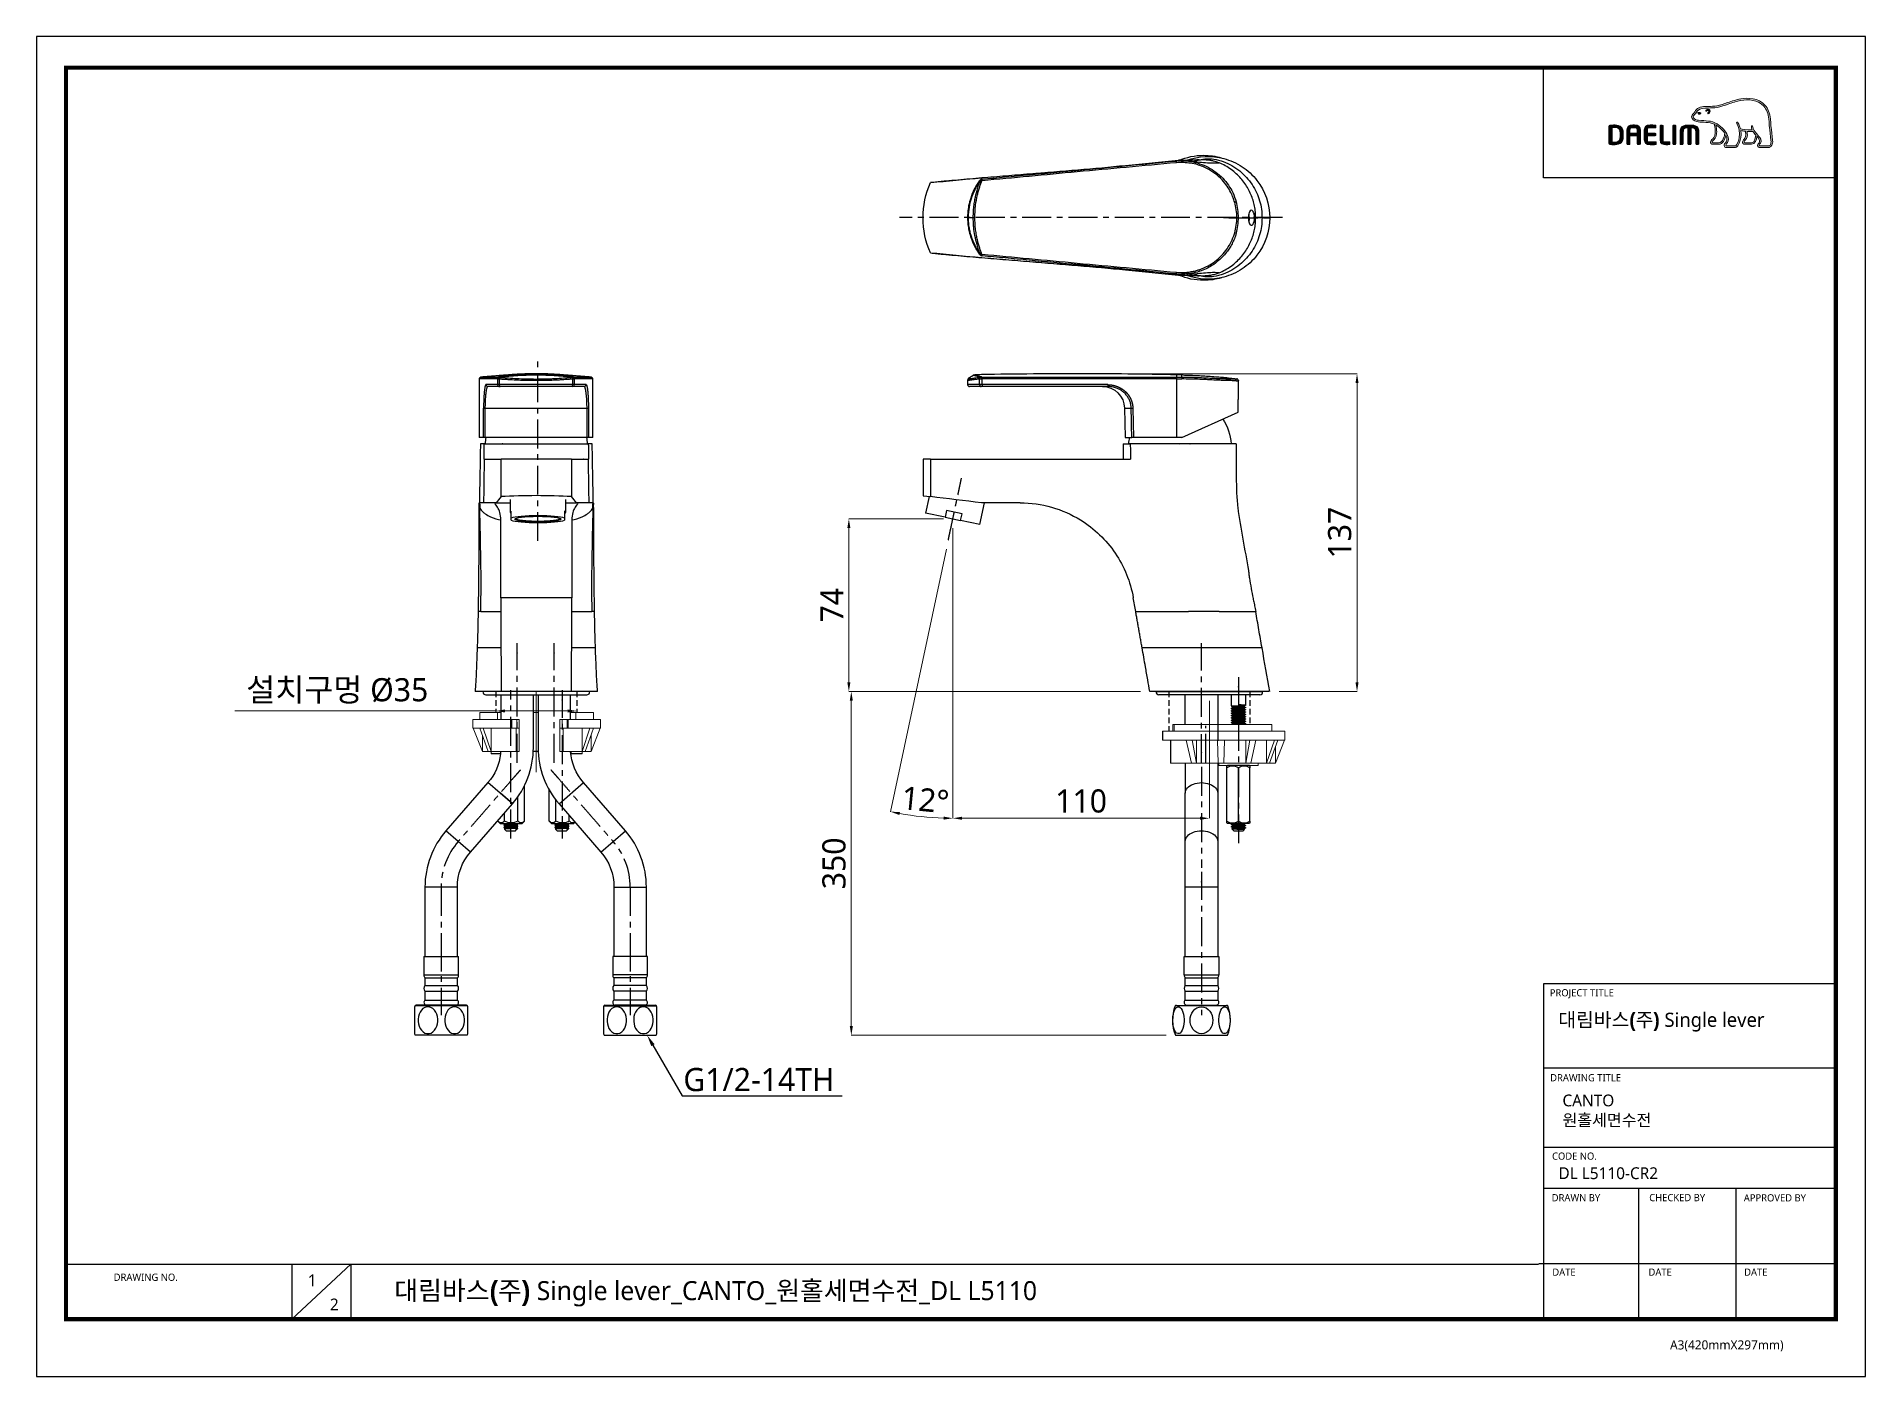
# Model space of a CAD drawing. Extents: x 0 to 790, y 0 to 579.
import ezdxf
from ezdxf import colors
from ezdxf.entities.mleader import LeaderData, LeaderLine
from ezdxf.math import Vec2, Vec3

# ---------------------------------------------------------------- set-up
doc = ezdxf.new("R2010")
doc.units = 0
doc.header["$LTSCALE"] = 10
doc.header["$MEASUREMENT"] = 0
doc.header["$PDMODE"] = 3
doc.header["$PDSIZE"] = -10
for name, pattern in [('ACAD_ISO04W100', [30.5, 24, -3, 0.5, -3]), ('CENTER', [2, 1.25, -0.25, 0.25, -0.25]), ('HIDDEN', [0.375, 0.25, -0.125])]:
    doc.linetypes.add(name, pattern=pattern)
doc.layers.get('0').update_dxf_attribs({"linetype": 'CONTINUOUS'})
doc.layers.get('DEFPOINTS').update_dxf_attribs({"linetype": 'CONTINUOUS'})
doc.layers.add('1', color=7, linetype='CONTINUOUS')
doc.layers.add('BODY', color=7, linetype='CONTINUOUS')
doc.layers.add('30', color=7, linetype='CONTINUOUS', true_color=0xffffff)
doc.layers.add('레이어 1', color=7, linetype='CONTINUOUS', lineweight=0)
doc.styles.add('Daelim Dimension', font='NanumGothic_1.ttf')
doc.dimstyles.new('DEFAULT', dxfattribs={"dimscale": 2, "dimtxt": 2, "dimasz": 2, "dimexe": 0, "dimexo": 2, "dimgap": 1, "dimtad": 1, "dimdec": 0, "dimzin": 9, "dimdsep": 46, "dimtxsty": 'Daelim Dimension', "dimcen": 0.5, "dimclrd": 5, "dimclre": 5, "dimclrt": 256, "dimadec": 1, "dimazin": 0, "dimtfac": 1, "dimtdec": 0, "dimtix": 1, "dimtmove": 0, "dimatfit": 3, "dimfxl": 1, "dimtolj": 1, "dimtzin": 1, "dimlwd": 9, "dimlwe": 9, "dimarcsym": 0})

msp = doc.modelspace()

# ---------------------------------------------------------------- texts
at = {"color": 5, "ltscale": 40, "style": 'Daelim Dimension'}
for s, height, p in [('PROJECT TITLE', 3.1171, (653.54, 164.16)), ('DRAWING TITLE', 3.1171, (653.73, 127.47)), ('CODE NO.', 3.117, (654.52, 93.6)), ('DRAWN BY', 3.117, (654.39, 75.63)), ('CHECKED BY', 3.117, (696.51, 75.68)), ('APPROVED BY', 3.1171, (737.35, 75.58)), ('DRAWING NO.', 3.1171, (33.3, 41.29)), ('DATE', 3.117, (654.64, 43.5)), ('DATE', 3.117, (696.18, 43.5)), ('DATE', 3.117, (737.5, 43.5)), ('A3(420mmX297mm)', 3.9341, (705.5, 11.66))]:
    msp.add_text(s, height=height, dxfattribs=at).set_placement(p)
at = {"attachment_point": 1, "style": 'Daelim Dimension'}
for s, insert, char_height, width in [('{\\fPretendard Variable SemiBold|b0|i0|c129|p2;\\C7;대림바스(주)} Single lever', (657.24, 157.12), 6.1103, 98.2071), (' CANTO\\P 원홀세면수전 ', (657.3, 121.76), 5.101, 85.8447), ('DL L5110-CR2', (657.3, 90.34), 5.101, 85.8447), ('1', (117.12, 44.03), 5.1, 7.119), ('2', (126.69, 33.63), 5.1, 7.119)]:
    msp.add_mtext(s, dxfattribs=dict(at, insert=insert, char_height=char_height, width=width))
at = {"color": 2, "insert": (154.51, 41.16), "char_height": 8.198, "width": 362.8925, "attachment_point": 1, "style": 'Daelim Dimension'}
msp.add_mtext('{\\fPretendard Variable SemiBold|b0|i0|c129|p2;대림바스(주)} Single lever_CANTO_원홀세면수전_DL L5110', dxfattribs=at)

# ---------------------------------------------------------------- blocks, each defined once
blk = doc.blocks.new('*D6')
at = {"color": 5, "lineweight": 9, "ltscale": 0.5, "transparency": 16777216}
for p, q in [((395.73, 366.42), (395.73, 241.1)), ((506.53, 291.86), (506.53, 241.1)), ((502.53, 241.1), (399.73, 241.1))]:
    blk.add_line(p, q, dxfattribs=at)
at = {"color": 5, "ltscale": 0.5, "transparency": 16777216}
for points in [[(399.73, 241.77), (399.73, 240.44), (395.73, 241.1)], [(502.53, 241.77), (502.53, 240.44), (506.53, 241.1)]]:
    blk.add_solid(points, dxfattribs=at)
at = {"layer": 'DEFPOINTS', "color": 0, "ltscale": 0.5, "transparency": 16777216}
for p in [(395.73, 370.42), (506.53, 295.86), (395.73, 241.1)]:
    blk.add_point(p, dxfattribs=at)
at = {"color": 7, "ltscale": 0.5, "transparency": 16777216, "insert": (451.13, 248.51), "char_height": 10, "attachment_point": 5, "style": 'Daelim Dimension'}
blk.add_mtext('\\A1;110', dxfattribs=at)
blk = doc.blocks.new('*D8')
at = {"color": 5, "lineweight": 9, "ltscale": 0.5, "transparency": 16777216}
for p, q in [((391.71, 370.42), (350.83, 370.42)), ((350.83, 366.42), (350.83, 299.86)), ((476.8, 295.86), (350.83, 295.86))]:
    blk.add_line(p, q, dxfattribs=at)
at = {"color": 5, "ltscale": 0.5, "transparency": 16777216}
for points in [[(350.16, 366.42), (351.49, 366.42), (350.83, 370.42)], [(350.16, 299.86), (351.49, 299.86), (350.83, 295.86)]]:
    blk.add_solid(points, dxfattribs=at)
at = {"layer": 'DEFPOINTS', "color": 0, "ltscale": 0.5, "transparency": 16777216}
for p in [(395.71, 370.42), (350.83, 295.86), (480.8, 295.86)]:
    blk.add_point(p, dxfattribs=at)
at = {"color": 7, "ltscale": 0.5, "transparency": 16777216, "insert": (343.49, 333.14), "char_height": 10, "attachment_point": 5, "rotation": 90, "style": 'Daelim Dimension'}
blk.add_mtext('\\A1;74', dxfattribs=at)
blk = doc.blocks.new('*D3')
at = {"color": 5, "lineweight": 9, "ltscale": 0.5, "transparency": 16777216}
for p, q in [((454.2, 433.1), (570.3, 433.1)), ((570.3, 429.1), (570.3, 299.86)), ((536.62, 295.86), (570.3, 295.86))]:
    blk.add_line(p, q, dxfattribs=at)
at = {"color": 5, "ltscale": 0.5, "transparency": 16777216}
for points in [[(569.64, 429.1), (570.97, 429.1), (570.3, 433.1)], [(569.64, 299.86), (570.97, 299.86), (570.3, 295.86)]]:
    blk.add_solid(points, dxfattribs=at)
at = {"layer": 'DEFPOINTS', "color": 0, "ltscale": 0.5, "transparency": 16777216}
for p in [(450.2, 433.1), (532.62, 295.86), (570.3, 295.86)]:
    blk.add_point(p, dxfattribs=at)
at = {"color": 7, "ltscale": 0.5, "transparency": 16777216, "insert": (562.85, 364.48), "char_height": 10, "attachment_point": 5, "rotation": 90, "style": 'Daelim Dimension'}
blk.add_mtext('\\A1;137', dxfattribs=at)
blk = doc.blocks.new('*D4')
at = {"color": 5, "lineweight": 9, "ltscale": 0.5, "transparency": 16777216}
for p, q in [((198.36, 287.44), (85.66, 287.44)), ((198.36, 287.32), (198.36, 287.44)), ((229.36, 287.44), (202.36, 287.44)), ((233.36, 287.32), (233.36, 287.44))]:
    blk.add_line(p, q, dxfattribs=at)
at = {"color": 5, "ltscale": 0.5, "transparency": 16777216}
for points in [[(202.36, 288.11), (202.36, 286.77), (198.36, 287.44)], [(229.36, 288.11), (229.36, 286.77), (233.36, 287.44)]]:
    blk.add_solid(points, dxfattribs=at)
at = {"layer": 'DEFPOINTS', "color": 0, "ltscale": 0.5, "transparency": 16777216}
for p in [(198.36, 291.32), (233.36, 291.32), (233.36, 287.44)]:
    blk.add_point(p, dxfattribs=at)
at = {"color": 7, "ltscale": 0.5, "transparency": 16777216, "insert": (129.85, 296.08), "char_height": 10, "attachment_point": 5, "style": 'Daelim Dimension'}
blk.add_mtext('\\A1;설치구멍 %%C35', dxfattribs=at)
blk = doc.blocks.new('*D5')
at = {"color": 5, "lineweight": 9, "ltscale": 0.5, "transparency": 16777216}
for p, q in [((357.01, 295.86), (351.89, 295.86)), ((351.89, 151.36), (351.89, 291.86)), ((487.87, 147.36), (351.89, 147.36))]:
    blk.add_line(p, q, dxfattribs=at)
at = {"color": 5, "ltscale": 0.5, "transparency": 16777216}
for points in [[(351.22, 291.86), (352.56, 291.86), (351.89, 295.86)], [(351.22, 151.36), (352.56, 151.36), (351.89, 147.36)]]:
    blk.add_solid(points, dxfattribs=at)
at = {"layer": 'DEFPOINTS', "color": 0, "ltscale": 0.5, "transparency": 16777216}
for p in [(351.89, 295.86), (361.01, 295.86), (491.87, 147.36)]:
    blk.add_point(p, dxfattribs=at)
at = {"color": 7, "ltscale": 0.5, "transparency": 16777216, "insert": (344.44, 221.61), "char_height": 10, "attachment_point": 5, "rotation": 90, "style": 'Daelim Dimension'}
blk.add_mtext('\\A1;350', dxfattribs=at)
blk = doc.blocks.new('*D10')
at = {"color": 5, "lineweight": 9, "ltscale": 0.5, "transparency": 16777216}
for p, q in [((395.71, 364.15), (395.71, 241.1)), ((392.93, 357.27), (368.84, 243.93))]:
    blk.add_line(p, q, dxfattribs=at)
blk.add_arc((395.71, 370.35), 129.25, 259.77324, 268.22676, dxfattribs=at)
at = {"color": 5, "ltscale": 0.5, "transparency": 16777216}
for points in [[(372.64, 242.5), (372.89, 243.81), (368.84, 243.93)], [(391.72, 241.83), (391.7, 240.5), (395.71, 241.1)]]:
    blk.add_solid(points, dxfattribs=at)
at = {"layer": 'DEFPOINTS', "color": 0, "ltscale": 0.5, "transparency": 16777216}
for p in [(395.71, 370.42), (395.71, 368.15), (395.73, 370.42), (393.76, 361.18), (377.72, 242.36)]:
    blk.add_point(p, dxfattribs=at)
at = {"color": 7, "ltscale": 0.5, "transparency": 16777216, "insert": (383.84, 249.08), "char_height": 10, "attachment_point": 5, "rotation": 354.40668, "style": 'Daelim Dimension'}
blk.add_mtext('\\A1;12°', dxfattribs=at)

# ---------------------------------------------------------------- dimensions: what is measured, and where the dimension line sits
at = {"color": 5, "ltscale": 0.5}
for base, p1, p2, text, picture, middle in [((570.3, 295.86), (450.2, 433.1), (532.62, 295.86), '137', '*D3', (562.85, 364.48)), ((350.83, 295.86), (395.71, 370.42), (480.8, 295.86), '74', '*D8', (343.49, 333.14)), ((351.89, 295.86), (491.87, 147.36), (361.01, 295.86), '350', '*D5', (344.44, 221.61))]:
    dim = msp.add_linear_dim(base=base, p1=p1, p2=p2, angle=90, text=text, dimstyle='DEFAULT', override={"dimtxt": 5, "dimclrd": 5, "dimclre": 5, "dimclrt": 7}, dxfattribs=at)
    dim.commit()
    dim.dimension.update_dxf_attribs({"geometry": picture, "text_midpoint": middle})
dim = msp.add_angular_dim_2l(base=(377.72, 242.36), line1=((395.73, 370.42), (393.76, 361.18)), line2=((395.71, 370.42), (395.71, 368.15)), dimstyle='DEFAULT', override={"dimtxt": 5, "dimclrt": 7, "dimadec": 0}, dxfattribs=at)
dim.commit()
dim.dimension.update_dxf_attribs({"geometry": '*D10', "text_midpoint": (383.12, 241.72), "dimtype": 162})
dim = msp.add_linear_dim(base=(395.73, 241.1), p1=(506.53, 295.86), p2=(395.73, 370.42), text='110', dimstyle='DEFAULT', override={"dimtxt": 5, "dimclrt": 7}, dxfattribs=at)
dim.commit()
dim.dimension.update_dxf_attribs({"geometry": '*D6', "text_midpoint": (451.13, 248.51)})
dim = msp.add_linear_dim(base=(233.36, 287.44), p1=(198.36, 291.32), p2=(233.36, 291.32), text='설치구멍 %%C<>', dimstyle='DEFAULT', override={"dimtxt": 5, "dimclrd": 5, "dimclre": 5, "dimclrt": 7}, dxfattribs=at)
dim.commit()
dim.dimension.update_dxf_attribs({"geometry": '*D4', "text_midpoint": (129.85, 287.44), "dimtype": 128})

# ---------------------------------------------------------------- hatches: boundary and pattern name
at = {"layer": '레이어 1'}
h = msp.add_hatch(color=5, dxfattribs=at)
h.dxf.hatch_style = 1
edge = h.paths.add_edge_path(flags=16)
edge.add_spline(control_points=[(748.67, 531.89), (748.33, 531.51), (747.9, 531.5), (747.88, 531.5), (747.88, 531.5), (744.41, 531.5), (744.41, 531.5), (744.29, 531.5), (744.19, 531.53), (744.13, 531.6), (744.07, 531.65), (744.05, 531.73), (744.05, 531.82), (744.05, 532.02), (744.19, 532.2), (744.34, 532.39), (744.48, 532.57), (744.62, 532.74), (744.69, 532.95), (744.88, 533.46), (744.86, 534), (744.64, 534.48), (744.23, 535.35), (743.62, 536.03), (743.03, 536.69), (743.03, 536.69), (742.83, 536.91), (742.83, 536.91), (742.07, 537.77), (741.28, 538.65), (741.22, 539.84), (741.2, 540.08), (741.09, 540.22), (740.94, 540.21), (740.94, 540.21), (740.72, 540.11), (740.71, 540.11), (740.65, 540.04), (740.62, 539.94), (740.62, 539.83), (740.62, 539.83), (740.62, 539.79), (740.62, 539.79), (740.65, 539.35), (740.75, 538.93), (740.93, 538.49), (740.93, 538.49), (740.95, 538.45), (740.95, 538.45), (740.95, 538.45), (740.9, 538.44), (740.9, 538.44), (738.68, 538.36), (736.5, 538.78), (735.86, 538.93), (735.46, 540.52), (734.82, 541.57), (734.8, 541.62), (734.75, 541.7), (734.67, 541.77), (734.59, 541.79), (734.59, 541.79), (734.4, 541.76), (734.38, 541.76), (734.36, 541.73), (734.33, 541.69), (734.26, 541.59), (734.26, 541.59), (734.25, 541.51), (734.25, 541.51), (734.25, 541.51), (734.31, 541.3), (734.31, 541.3), (734.36, 541.22), (735.5, 539.22), (735.5, 536.57), (735.5, 534.94), (735.07, 533.4), (734.22, 531.99), (734.02, 531.65), (733.75, 531.5), (733.36, 531.5), (733.36, 531.5), (729.94, 531.5), (729.94, 531.5), (729.83, 531.5), (729.59, 531.58), (729.59, 531.83), (729.59, 531.96), (729.72, 532.19), (729.93, 532.42), (731.35, 534.01), (730.53, 536.48), (729.17, 538.11), (727.85, 539.68), (725.7, 541.66), (722.94, 542.16), (721.96, 542.33), (720.35, 542.42), (719.05, 542.5), (719.05, 542.5), (717.74, 542.58), (717.74, 542.58), (717.06, 542.63), (715.95, 543.04), (715.61, 543.68), (715.47, 543.95), (715.48, 544.22), (715.66, 544.53), (715.78, 544.72), (715.93, 544.88), (716.13, 545.07), (716.34, 545.29), (716.56, 545.52), (716.74, 545.82), (716.74, 545.82), (716.79, 545.91), (716.79, 545.91), (717.45, 547.17), (718.8, 547.84), (720.83, 547.89), (720.83, 547.89), (721.97, 547.9), (721.97, 547.9), (723.22, 547.91), (724.64, 547.92), (725.8, 548.17), (727.44, 548.52), (729.09, 549.08), (730.54, 549.58), (730.54, 549.58), (730.58, 549.59), (730.58, 549.59), (732.38, 550.21), (734.23, 550.84), (736.13, 551.15), (739.17, 551.65), (743.34, 551.63), (745.96, 548.69), (747.17, 547.33), (747.92, 545.45), (748.18, 543.12), (748.18, 543.12), (748.17, 543.12), (748.16, 543.13), (748.18, 543.08), (748.2, 542.82), (748.31, 541.34), (748.34, 540.62), (748.37, 539.88), (748.56, 538.51), (748.56, 538.51), (749.09, 533.93), (749.09, 533.93), (749.09, 533.93), (749.12, 533.37), (749.12, 533.37), (749.12, 532.71), (748.97, 532.21), (748.67, 531.89)], knot_values=[0, 0, 0, 0, 1, 1, 1, 2, 2, 2, 3, 3, 3, 4, 4, 4, 5, 5, 5, 6, 6, 6, 7, 7, 7, 8, 8, 8, 9, 9, 9, 10, 10, 10, 11, 11, 11, 12, 12, 12, 13, 13, 13, 14, 14, 14, 15, 15, 15, 16, 16, 16, 17, 17, 17, 18, 18, 18, 19, 19, 19, 20, 20, 20, 21, 21, 21, 22, 22, 22, 23, 23, 23, 24, 24, 24, 25, 25, 25, 26, 26, 26, 27, 27, 27, 28, 28, 28, 29, 29, 29, 30, 30, 30, 31, 31, 31, 32, 32, 32, 33, 33, 33, 34, 34, 34, 35, 35, 35, 36, 36, 36, 37, 37, 37, 38, 38, 38, 39, 39, 39, 40, 40, 40, 41, 41, 41, 42, 42, 42, 43, 43, 43, 44, 44, 44, 45, 45, 45, 46, 46, 46, 47, 47, 47, 48, 48, 48, 49, 49, 49, 50, 50, 50, 51, 51, 51, 52, 52, 52, 53, 53, 53, 53], degree=3, periodic=0)
edge = h.paths.add_edge_path(flags=16)
edge.add_spline(control_points=[(740.67, 532.88), (740.67, 532.88), (737.84, 532.88), (737.84, 532.88), (737.63, 532.88), (737.47, 533.04), (737.47, 533.26), (737.47, 533.41), (737.6, 533.59), (737.72, 533.72), (738.29, 534.27), (738.88, 535.03), (738.88, 536.47), (738.88, 536.47), (738.84, 537.12), (738.84, 537.13), (738.84, 537.13), (738.74, 537.76), (738.74, 537.76), (738.74, 537.76), (738.73, 537.8), (738.73, 537.8), (738.73, 537.8), (738.77, 537.8), (738.77, 537.8), (739.3, 537.76), (740.33, 537.7), (741.31, 537.75), (741.55, 537.35), (741.95, 536.85), (742.54, 536.17), (742.51, 535.83), (742.23, 532.88), (740.67, 532.88)], knot_values=[0, 0, 0, 0, 1, 1, 1, 2, 2, 2, 3, 3, 3, 4, 4, 4, 5, 5, 5, 6, 6, 6, 7, 7, 7, 8, 8, 8, 9, 9, 9, 10, 10, 10, 11, 11, 11, 11], degree=3, periodic=0)
edge = h.paths.add_edge_path(flags=16)
edge.add_spline(control_points=[(726.49, 532.88), (726.49, 532.88), (724.01, 532.88), (724.01, 532.88), (723.82, 532.88), (723.62, 533.03), (723.62, 533.26), (723.62, 533.39), (723.74, 533.56), (723.95, 533.73), (724.58, 534.23), (725.53, 534.99), (725.63, 537.08), (725.63, 537.08), (725.65, 537.65), (725.65, 537.65), (725.65, 538.54), (725.44, 539.61), (725.25, 540.57), (725.25, 540.57), (725.22, 540.67), (725.22, 540.67), (725.22, 540.67), (725.3, 540.6), (725.3, 540.6), (725.67, 540.38), (727.69, 539), (729.13, 536.97), (729.01, 536.01), (728.47, 532.88), (726.49, 532.88)], knot_values=[0, 0, 0, 0, 1, 1, 1, 2, 2, 2, 3, 3, 3, 4, 4, 4, 5, 5, 5, 6, 6, 6, 7, 7, 7, 8, 8, 8, 9, 9, 9, 10, 10, 10, 10], degree=3, periodic=0)
edge = h.paths.add_edge_path()
edge.add_spline(control_points=[(749.79, 534), (749.79, 534), (749.26, 538.61), (749.26, 538.61), (749.06, 539.98), (749.04, 540.72), (749.01, 541.37), (749.01, 541.37), (748.88, 543.19), (748.88, 543.19), (748.6, 545.67), (747.8, 547.68), (746.49, 549.15), (743.65, 552.34), (739.23, 552.37), (736.01, 551.84), (734.04, 551.52), (732.16, 550.87), (730.34, 550.25), (730.34, 550.25), (730.28, 550.23), (730.28, 550.23), (728.86, 549.74), (727.24, 549.19), (725.65, 548.85), (724.57, 548.62), (723.2, 548.61), (722, 548.6), (722, 548.6), (720.8, 548.59), (720.8, 548.59), (718.51, 548.53), (716.95, 547.74), (716.16, 546.23), (716.16, 546.23), (716.13, 546.16), (716.13, 546.16), (716, 545.94), (715.8, 545.74), (715.63, 545.57), (715.44, 545.38), (715.22, 545.16), (715.06, 544.88), (714.89, 544.6), (714.81, 544.32), (714.81, 544.04), (714.81, 543.81), (714.87, 543.58), (714.99, 543.36), (715.47, 542.44), (716.86, 541.94), (717.69, 541.88), (717.69, 541.88), (718.91, 541.8), (718.94, 541.8), (720.16, 541.73), (721.84, 541.64), (722.81, 541.46), (723.38, 541.36), (724.03, 541.16), (724.63, 540.88), (724.67, 540.72), (724.98, 539.34), (724.98, 537.65), (724.98, 537.65), (724.97, 537.11), (724.97, 537.11), (724.88, 535.32), (724.1, 534.7), (723.53, 534.24), (723.47, 534.19), (722.96, 533.77), (722.92, 533.26), (722.9, 532.98), (722.98, 532.71), (723.16, 532.53), (723.34, 532.32), (723.63, 532.22), (724.01, 532.22), (724.01, 532.22), (726.49, 532.22), (726.49, 532.22), (728.35, 532.22), (729.26, 534.22), (729.54, 536.09), (729.54, 536.09), (729.55, 536.35), (729.55, 536.35), (729.55, 536.35), (729.63, 536.22), (729.63, 536.22), (729.86, 535.69), (730.01, 535.06), (730.01, 534.58), (730.01, 533.91), (729.8, 533.33), (729.41, 532.89), (729.31, 532.79), (728.81, 532.28), (728.81, 531.76), (728.81, 531.76), (728.82, 531.68), (728.82, 531.68), (728.89, 531.07), (729.38, 530.8), (729.83, 530.8), (729.83, 530.8), (733.36, 530.8), (733.36, 530.8), (733.99, 530.8), (734.5, 531.09), (734.83, 531.63), (735.72, 533.12), (736.18, 534.73), (736.18, 536.43), (736.18, 536.96), (736.13, 537.53), (736.03, 538.12), (736.03, 538.12), (736.02, 538.16), (736.02, 538.16), (736.02, 538.16), (736.07, 538.15), (736.07, 538.15), (736.49, 538.07), (737.17, 537.95), (738.02, 537.86), (738.02, 537.86), (738.04, 537.86), (738.04, 537.86), (738.04, 537.86), (738.15, 537.21), (738.15, 537.21), (738.15, 537.21), (738.18, 537.06), (738.18, 537.06), (738.18, 537.06), (738.21, 536.49), (738.21, 536.49), (738.21, 535.11), (737.59, 534.52), (737.26, 534.2), (737.25, 534.19), (736.78, 533.72), (736.73, 533.3), (736.73, 533.3), (736.72, 533.17), (736.72, 533.17), (736.72, 533.04), (736.75, 532.78), (736.98, 532.54), (737.19, 532.32), (737.5, 532.22), (737.92, 532.22), (737.92, 532.22), (740.67, 532.22), (740.67, 532.22), (742.33, 532.22), (742.84, 534.34), (743.04, 535.53), (743.04, 535.53), (743.05, 535.65), (743.05, 535.65), (743.05, 535.65), (743.11, 535.56), (743.11, 535.56), (743.5, 535.07), (743.84, 534.52), (744, 534.18), (744.08, 534.01), (744.13, 533.81), (744.13, 533.61), (744.13, 533.61), (744.07, 533.22), (744.07, 533.22), (744, 533), (743.86, 532.8), (743.71, 532.61), (743.5, 532.33), (743.28, 532.05), (743.28, 531.7), (743.28, 531.7), (743.3, 531.51), (743.3, 531.51), (743.4, 531.05), (743.77, 530.8), (744.35, 530.8), (744.35, 530.8), (747.88, 530.8), (747.88, 530.8), (747.95, 530.8), (748.64, 530.82), (749.18, 531.4), (749.61, 531.87), (749.82, 532.51), (749.82, 533.36), (749.82, 533.36), (749.79, 534), (749.79, 534)], knot_values=[0, 0, 0, 0, 1, 1, 1, 2, 2, 2, 3, 3, 3, 4, 4, 4, 5, 5, 5, 6, 6, 6, 7, 7, 7, 8, 8, 8, 9, 9, 9, 10, 10, 10, 11, 11, 11, 12, 12, 12, 13, 13, 13, 14, 14, 14, 15, 15, 15, 16, 16, 16, 17, 17, 17, 18, 18, 18, 19, 19, 19, 20, 20, 20, 21, 21, 21, 22, 22, 22, 23, 23, 23, 24, 24, 24, 25, 25, 25, 26, 26, 26, 27, 27, 27, 28, 28, 28, 29, 29, 29, 30, 30, 30, 31, 31, 31, 32, 32, 32, 33, 33, 33, 34, 34, 34, 35, 35, 35, 36, 36, 36, 37, 37, 37, 38, 38, 38, 39, 39, 39, 40, 40, 40, 41, 41, 41, 42, 42, 42, 43, 43, 43, 44, 44, 44, 45, 45, 45, 46, 46, 46, 47, 47, 47, 48, 48, 48, 49, 49, 49, 50, 50, 50, 51, 51, 51, 52, 52, 52, 53, 53, 53, 54, 54, 54, 55, 55, 55, 56, 56, 56, 57, 57, 57, 58, 58, 58, 59, 59, 59, 60, 60, 60, 61, 61, 61, 62, 62, 62, 63, 63, 63, 64, 64, 64, 65, 65, 65, 66, 66, 66, 66], degree=3, periodic=0)
edge = h.paths.add_edge_path(flags=0)
edge.add_spline(control_points=[(717.63, 545.9), (717.63, 545.9), (718.15, 546.14), (718.78, 545.89), (718.78, 545.89), (718.86, 545.86), (718.76, 545.71), (718.45, 545.3), (718.14, 545.21), (718.14, 545.21), (718.14, 545.21), (717.92, 545.13), (717.8, 545.28), (717.55, 545.57), (717.54, 545.74), (717.54, 545.74), (717.54, 545.74), (717.51, 545.87), (717.63, 545.9)], knot_values=[0, 0, 0, 0, 1, 1, 1, 2, 2, 2, 3, 3, 3, 4, 4, 4, 5, 5, 5, 6, 6, 6, 6], degree=3, periodic=0)
edge = h.paths.add_edge_path(flags=0)
edge.add_spline(control_points=[(721.02, 546.85), (720.94, 546.76), (720.94, 546.62), (721.02, 546.55), (721.1, 546.48), (721.24, 546.5), (721.31, 546.58), (721.35, 546.62), (721.78, 547.12), (722.14, 546.87), (722.27, 546.77), (722.33, 546.64), (722.31, 546.46), (722.28, 546.18), (722.03, 545.86), (721.86, 545.76), (721.77, 545.7), (721.7, 545.57), (721.75, 545.47), (721.79, 545.37), (721.92, 545.34), (722.02, 545.39), (722.33, 545.54), (722.71, 546.02), (722.76, 546.48), (722.8, 546.79), (722.66, 547.05), (722.41, 547.22), (721.86, 547.61), (721.25, 547.09), (721.02, 546.85)], knot_values=[0, 0, 0, 0, 1, 1, 1, 2, 2, 2, 3, 3, 3, 4, 4, 4, 5, 5, 5, 6, 6, 6, 7, 7, 7, 8, 8, 8, 9, 9, 9, 10, 10, 10, 10], degree=3, periodic=0)
edge = h.paths.add_edge_path(flags=0)
edge.add_spline(control_points=[(720.95, 546.47), (720.95, 546.47), (720.95, 546.47), (720.95, 546.47), (720.95, 546.47), (720.95, 546.47), (720.95, 546.47)], knot_values=[0, 0, 0, 0, 1, 1, 1, 2, 2, 2, 2], degree=3, periodic=0)
h = msp.add_hatch(color=5, dxfattribs=at)
h.dxf.hatch_style = 2
edge = h.paths.add_edge_path()
edge.add_spline(control_points=[(717.63, 545.9), (717.63, 545.9), (718.15, 546.14), (718.78, 545.89), (718.78, 545.89), (718.86, 545.86), (718.76, 545.71), (718.45, 545.3), (718.14, 545.21), (718.14, 545.21), (718.14, 545.21), (717.92, 545.13), (717.8, 545.28), (717.55, 545.57), (717.54, 545.74), (717.54, 545.74), (717.54, 545.74), (717.51, 545.87), (717.63, 545.9)], knot_values=[0, 0, 0, 0, 1, 1, 1, 2, 2, 2, 3, 3, 3, 4, 4, 4, 5, 5, 5, 6, 6, 6, 6], degree=3, periodic=0)
h = msp.add_hatch(color=5, dxfattribs=at)
h.dxf.hatch_style = 2
edge = h.paths.add_edge_path()
edge.add_spline(control_points=[(721.02, 546.85), (720.94, 546.76), (720.94, 546.62), (721.02, 546.55), (721.1, 546.48), (721.24, 546.5), (721.31, 546.58), (721.35, 546.62), (721.78, 547.12), (722.14, 546.87), (722.27, 546.77), (722.33, 546.64), (722.31, 546.46), (722.28, 546.18), (722.03, 545.86), (721.86, 545.76), (721.77, 545.7), (721.7, 545.57), (721.75, 545.47), (721.79, 545.37), (721.92, 545.34), (722.02, 545.39), (722.33, 545.54), (722.71, 546.02), (722.76, 546.48), (722.8, 546.79), (722.66, 547.05), (722.41, 547.22), (721.86, 547.61), (721.25, 547.09), (721.02, 546.85)], knot_values=[0, 0, 0, 0, 1, 1, 1, 2, 2, 2, 3, 3, 3, 4, 4, 4, 5, 5, 5, 6, 6, 6, 7, 7, 7, 8, 8, 8, 9, 9, 9, 10, 10, 10, 10], degree=3, periodic=0)
h = msp.add_hatch(color=5, dxfattribs=at)
h.dxf.hatch_style = 2
edge = h.paths.add_edge_path()
edge.add_spline(control_points=[(683.97, 535.57), (683.97, 533.96), (683.24, 533.18), (681.73, 533.18), (681.73, 533.18), (680.69, 533.2), (680.43, 533.2), (680.43, 533.2), (680.43, 539.37), (680.43, 539.37), (680.96, 539.42), (681.72, 539.43), (681.73, 539.43), (683.28, 539.43), (683.97, 538.7), (683.97, 537.04), (683.97, 537.04), (683.97, 535.57), (683.97, 535.57)], knot_values=[0, 0, 0, 0, 1, 1, 1, 2, 2, 2, 3, 3, 3, 4, 4, 4, 5, 5, 5, 6, 6, 6, 6], degree=3, periodic=0)
edge = h.paths.add_edge_path()
edge.add_spline(control_points=[(681.73, 540.59), (680.89, 540.59), (679.8, 540.54), (679.44, 540.48), (679.22, 540.45), (679.08, 540.28), (679.08, 540.06), (679.08, 540.06), (679.08, 532.55), (679.08, 532.55), (679.08, 532.32), (679.22, 532.16), (679.46, 532.13), (679.79, 532.07), (680.88, 532.02), (681.73, 532.02), (684.07, 532.02), (685.31, 533.25), (685.31, 535.57), (685.31, 535.57), (685.31, 537.04), (685.31, 537.04), (685.31, 539.36), (684.07, 540.59), (681.73, 540.59)], knot_values=[0, 0, 0, 0, 1, 1, 1, 2, 2, 2, 3, 3, 3, 4, 4, 4, 5, 5, 5, 6, 6, 6, 7, 7, 7, 8, 8, 8, 8], degree=3, periodic=0)
h = msp.add_hatch(color=5, dxfattribs=at)
h.dxf.hatch_style = 2
edge = h.paths.add_edge_path()
edge.add_spline(control_points=[(691.35, 537.05), (691.35, 537.05), (688.19, 537.05), (688.19, 537.05), (688.19, 537.17), (688.19, 538.18), (688.19, 538.18), (688.19, 539.23), (688.5, 539.41), (689.44, 539.41), (689.44, 539.41), (690.1, 539.41), (690.1, 539.41), (691.04, 539.41), (691.35, 539.23), (691.35, 538.18), (691.35, 538.18), (691.35, 537.17), (691.35, 537.05)], knot_values=[0, 0, 0, 0, 1, 1, 1, 2, 2, 2, 3, 3, 3, 4, 4, 4, 5, 5, 5, 6, 6, 6, 6], degree=3, periodic=0)
edge = h.paths.add_edge_path()
edge.add_spline(control_points=[(690.1, 540.59), (690.1, 540.59), (689.44, 540.59), (689.44, 540.59), (687.65, 540.59), (686.86, 539.85), (686.86, 538.18), (686.86, 538.18), (686.86, 532.47), (686.86, 532.47), (686.86, 532.26), (687.02, 532.09), (687.21, 532.09), (687.21, 532.09), (687.84, 532.09), (687.84, 532.09), (688.06, 532.09), (688.19, 532.28), (688.19, 532.47), (688.19, 532.47), (688.19, 535.75), (688.19, 535.88), (688.19, 535.88), (691.35, 535.88), (691.35, 535.88), (691.35, 535.75), (691.35, 532.47), (691.35, 532.47), (691.35, 532.26), (691.51, 532.09), (691.71, 532.09), (691.71, 532.09), (692.33, 532.09), (692.33, 532.09), (692.54, 532.09), (692.69, 532.29), (692.69, 532.47), (692.69, 532.47), (692.69, 538.18), (692.69, 538.18), (692.69, 539.85), (691.89, 540.59), (690.1, 540.59)], knot_values=[0, 0, 0, 0, 1, 1, 1, 2, 2, 2, 3, 3, 3, 4, 4, 4, 5, 5, 5, 6, 6, 6, 7, 7, 7, 8, 8, 8, 9, 9, 9, 10, 10, 10, 11, 11, 11, 12, 12, 12, 13, 13, 13, 14, 14, 14, 14], degree=3, periodic=0)
h = msp.add_hatch(color=5, dxfattribs=at)
h.dxf.hatch_style = 2
edge = h.paths.add_edge_path()
edge.add_spline(control_points=[(694.39, 538.41), (694.39, 538.41), (694.39, 534.2), (694.39, 534.2), (694.39, 532.73), (695.23, 532.02), (696.96, 532.02), (697.72, 532.02), (698.76, 532.03), (699.17, 532.07), (699.17, 532.07), (699.38, 532.09), (699.38, 532.09), (699.38, 532.09), (699.44, 532.1), (699.44, 532.1), (699.44, 532.1), (699.44, 533.22), (699.44, 533.22), (699.44, 533.22), (696.97, 533.22), (696.97, 533.22), (695.73, 533.22), (695.73, 533.57), (695.73, 534.2), (695.73, 534.2), (695.73, 535.76), (695.73, 535.88), (695.86, 535.88), (699.05, 535.88), (699.05, 535.88), (699.26, 535.88), (699.43, 536.05), (699.43, 536.25), (699.43, 536.25), (699.43, 536.67), (699.43, 536.67), (699.43, 536.88), (699.26, 537.04), (699.05, 537.04), (699.05, 537.04), (695.86, 537.04), (695.73, 537.04), (695.73, 537.16), (695.73, 538.41), (695.73, 538.41), (695.73, 539.04), (695.73, 539.39), (696.97, 539.39), (696.97, 539.39), (699.43, 539.38), (699.43, 539.38), (699.43, 539.38), (699.43, 540.5), (699.43, 540.5), (699.43, 540.5), (699.17, 540.53), (699.17, 540.53), (698.69, 540.57), (697.57, 540.59), (696.96, 540.59), (695.23, 540.59), (694.39, 539.88), (694.39, 538.41)], knot_values=[0, 0, 0, 0, 1, 1, 1, 2, 2, 2, 3, 3, 3, 4, 4, 4, 5, 5, 5, 6, 6, 6, 7, 7, 7, 8, 8, 8, 9, 9, 9, 10, 10, 10, 11, 11, 11, 12, 12, 12, 13, 13, 13, 14, 14, 14, 15, 15, 15, 16, 16, 16, 17, 17, 17, 18, 18, 18, 19, 19, 19, 20, 20, 20, 21, 21, 21, 21], degree=3, periodic=0)
h = msp.add_hatch(color=5, dxfattribs=at)
h.dxf.hatch_style = 2
edge = h.paths.add_edge_path()
edge.add_spline(control_points=[(701.58, 540.52), (701.37, 540.52), (701.2, 540.35), (701.2, 540.14), (701.2, 540.14), (701.2, 534.2), (701.2, 534.2), (701.2, 532.27), (702.52, 532.02), (703.67, 532.02), (704.51, 532.02), (704.73, 532.05), (704.98, 532.1), (704.98, 532.1), (705.13, 532.12), (705.13, 532.12), (705.12, 532.12), (705.32, 532.14), (705.32, 532.14), (705.32, 532.14), (705.38, 532.15), (705.38, 532.15), (705.38, 532.15), (705.38, 533.22), (705.38, 533.22), (705.38, 533.22), (703.68, 533.22), (703.68, 533.22), (702.54, 533.22), (702.54, 533.65), (702.54, 534.07), (702.54, 534.07), (702.54, 540.14), (702.54, 540.14), (702.54, 540.35), (702.36, 540.52), (702.16, 540.52), (702.16, 540.52), (701.58, 540.52), (701.58, 540.52)], knot_values=[0, 0, 0, 0, 1, 1, 1, 2, 2, 2, 3, 3, 3, 4, 4, 4, 5, 5, 5, 6, 6, 6, 7, 7, 7, 8, 8, 8, 9, 9, 9, 10, 10, 10, 11, 11, 11, 12, 12, 12, 13, 13, 13, 13], degree=3, periodic=0)
h = msp.add_hatch(color=5, dxfattribs=at)
h.dxf.hatch_style = 2
edge = h.paths.add_edge_path()
edge.add_spline(control_points=[(707.03, 540.52), (706.81, 540.52), (706.68, 540.33), (706.68, 540.15), (706.68, 540.15), (706.68, 532.47), (706.68, 532.47), (706.68, 532.26), (706.84, 532.09), (707.03, 532.09), (707.03, 532.09), (707.66, 532.09), (707.66, 532.09), (707.88, 532.09), (708.01, 532.28), (708.01, 532.47), (708.01, 532.47), (708.01, 540.15), (708.01, 540.15), (708.01, 540.36), (707.86, 540.52), (707.66, 540.52), (707.66, 540.52), (707.03, 540.52), (707.03, 540.52)], knot_values=[0, 0, 0, 0, 1, 1, 1, 2, 2, 2, 3, 3, 3, 4, 4, 4, 5, 5, 5, 6, 6, 6, 7, 7, 7, 8, 8, 8, 8], degree=3, periodic=0)
h = msp.add_hatch(color=5, dxfattribs=at)
h.dxf.hatch_style = 2
edge = h.paths.add_edge_path()
edge.add_spline(control_points=[(709.81, 537.2), (709.81, 537.2), (709.81, 532.47), (709.81, 532.47), (709.81, 532.26), (709.97, 532.09), (710.17, 532.09), (710.17, 532.09), (710.8, 532.09), (710.8, 532.09), (711.03, 532.09), (711.16, 532.28), (711.16, 532.47), (711.16, 532.47), (711.16, 537.08), (711.16, 537.08), (711.16, 539.12), (711.51, 539.31), (713.23, 539.32), (713.23, 539.19), (713.23, 532.47), (713.23, 532.47), (713.23, 532.25), (713.38, 532.09), (713.58, 532.09), (713.58, 532.09), (714.2, 532.09), (714.2, 532.09), (714.43, 532.09), (714.56, 532.28), (714.56, 532.47), (714.56, 532.47), (714.56, 539.17), (714.56, 539.3), (715.37, 539.3), (715.93, 539.24), (716.24, 538.93), (716.56, 538.61), (716.62, 538.01), (716.62, 537.08), (716.62, 537.08), (716.62, 532.47), (716.62, 532.47), (716.62, 532.26), (716.79, 532.09), (716.98, 532.09), (716.98, 532.09), (717.62, 532.09), (717.62, 532.09), (717.84, 532.09), (717.98, 532.29), (717.98, 532.47), (717.98, 532.47), (717.98, 537.2), (717.98, 537.2), (717.98, 540.07), (716.96, 540.55), (713.9, 540.55), (710.83, 540.55), (709.81, 540.07), (709.81, 537.2)], knot_values=[0, 0, 0, 0, 1, 1, 1, 2, 2, 2, 3, 3, 3, 4, 4, 4, 5, 5, 5, 6, 6, 6, 7, 7, 7, 8, 8, 8, 9, 9, 9, 10, 10, 10, 11, 11, 11, 12, 12, 12, 13, 13, 13, 14, 14, 14, 15, 15, 15, 16, 16, 16, 17, 17, 17, 18, 18, 18, 19, 19, 19, 20, 20, 20, 20], degree=3, periodic=0)

# ---------------------------------------------------------------- linework, layer by layer
at = {"color": 5, "ltscale": 0.5}
for p, q in [((650.86, 517.77), (650.86, 565.32)), ((650.86, 169.65), (650.86, 24.02))]:
    msp.add_line(p, q, dxfattribs=at)
at = {"color": 5}
for p, q in [((726.38, 532.22), (726.38, 532.22)), ((12.7, 48.49), (648.72, 48.49))]:
    msp.add_line(p, q, dxfattribs=at)
at = {"color": 5, "ltscale": 40}
for p, q in [((777.1, 517.77), (650.86, 517.77)), ((777.1, 169.65), (650.86, 169.65)), ((777.1, 133.17), (650.86, 133.17)), ((777.1, 133.17), (650.86, 133.17)), ((777.1, 98.84), (650.86, 98.84)), ((777.1, 98.84), (650.86, 98.84)), ((777.1, 81.14), (650.86, 81.14)), ((777.1, 81.14), (650.86, 81.14)), ((691.87, 81.14), (691.87, 24.78)), ((733.95, 81.14), (733.95, 24.78)), ((110.19, 48.49), (110.19, 24.69)), ((110.19, 48.49), (110.19, 24.69)), ((135.67, 48.49), (110.19, 24.69)), ((135.67, 48.49), (110.19, 24.69)), ((135.67, 48.49), (135.67, 24.69)), ((135.67, 48.49), (135.67, 24.69)), ((777.1, 48.58), (648.87, 48.58)), ((777.1, 48.58), (651.85, 48.58)), ((777.1, 24.78), (668.91, 24.78))]:
    msp.add_line(p, q, dxfattribs=at)
at = {"ltscale": 0.5}
for p, q in [((242.32, 295.86), (189.36, 295.86)), ((483.46, 295.86), (529.59, 295.86)), ((200.56, 268.98), (196.29, 268.98)), ((200.54, 268.98), (200.54, 269.98)), ((216.61, 269.98), (214.52, 269.98)), ((230.88, 268.98), (230.88, 269.98)), ((235.69, 268.98), (230.88, 268.98))]:
    msp.add_line(p, q, dxfattribs=at)
at = {"color": 7, "linetype": 'HIDDEN'}
for p, q in [((198.36, 295.86), (198.36, 286.78)), ((233.36, 295.86), (233.36, 286.78)), ((489.05, 295.86), (489.05, 278.66)), ((524.05, 295.86), (524.05, 281.66))]:
    msp.add_line(p, q, dxfattribs=at)
at = {"ltscale": 0.5}
msp.add_lwpolyline([(0, 0), (789.88, 0), (789.88, 578.76), (0, 578.76)], close=True, dxfattribs=at)
at = {"color": 5, "linetype": 'ByBlock', "lineweight": 200, "const_width": 1.82}
msp.add_lwpolyline([(12.7, 24.78), (777.1, 24.78), (777.1, 565.32), (12.7, 565.32)], close=True, dxfattribs=at)
at = {"layer": '1', "color": 7, "linetype": 'Continuous'}
for p, q in [((492.32, 525), (492.25, 525)), ((492.25, 476.22), (492.29, 476.22)), ((492.29, 476.22), (492.32, 476.22)), ((191.2, 430.89), (191.2, 405.6)), ((191.31, 405.6), (191.31, 430.86)), ((191.31, 430.86), (191.31, 430.86)), ((199.14, 428.4), (194.08, 428.4)), ((199.94, 427.6), (194.88, 427.6)), ((199.14, 430.9), (199.14, 428.4)), ((199.75, 428.4), (199.14, 428.4)), ((199.75, 430.89), (199.75, 428.4)), ((231.66, 428.4), (199.75, 428.4)), ((231.18, 427.6), (200.22, 427.6)), ((236.53, 427.6), (231.47, 427.6)), ((231.66, 428.4), (231.66, 430.89)), ((232.26, 428.4), (231.66, 428.4)), ((232.26, 428.4), (232.26, 430.9)), ((237.32, 428.4), (232.26, 428.4)), ((240.09, 430.86), (240.1, 430.86)), ((240.1, 430.86), (240.1, 405.6)), ((240.2, 405.6), (240.2, 430.89)), ((402.1, 430.27), (402.1, 428.4)), ((407.32, 428.4), (402.1, 428.4)), ((407.96, 427.6), (402.9, 427.6)), ((407.32, 428.4), (407.32, 430.89)), ((408.39, 428.4), (407.32, 428.4)), ((408.39, 428.4), (408.39, 430.9)), ((462.62, 428.4), (408.39, 428.4)), ((462.7, 427.6), (408.46, 427.6)), ((492.25, 430.86), (492.32, 430.86)), ((492.32, 430.86), (492.32, 405.6)), ((519.1, 422.57), (519.1, 430.09)), ((518.96, 416.45), (518.96, 420)), ((193.04, 405.6), (193.07, 418.28)), ((193.66, 418.27), (237.75, 418.27)), ((238.34, 418.28), (238.36, 405.6)), ((469.88, 418.27), (470.1, 405.6)), ((469.88, 418.27), (472.78, 418.27)), ((473.48, 418.28), (473.71, 405.6)), ((494.6, 405.6), (518.96, 416.45)), ((191.31, 405.6), (191.2, 405.6)), ((193.04, 405.6), (191.31, 405.6)), ((193.63, 405.6), (193.04, 405.6)), ((237.77, 405.6), (193.63, 405.6)), ((238.36, 405.6), (237.77, 405.6)), ((240.1, 405.6), (238.36, 405.6)), ((240.2, 405.6), (240.1, 405.6)), ((470.1, 405.6), (473.01, 405.6)), ((472.14, 402.86), (471.62, 402.86)), ((473.71, 405.6), (473.01, 405.6)), ((492.32, 405.6), (473.71, 405.6)), ((494.6, 405.6), (492.32, 405.6)), ((385.52, 380.13), (383.99, 372.92)), ((204.53, 378.74), (204.53, 373.28)), ((205.03, 370.72), (205.03, 373.7)), ((228.03, 373.7), (228.03, 370.72)), ((228.53, 373.28), (228.53, 378.74)), ((392.36, 371.14), (383.98, 372.94)), ((393, 374.07), (392.37, 371.13)), ((399.7, 372.64), (393, 374.07)), ((399.08, 369.71), (399.7, 372.64)), ((407.46, 367.93), (409.47, 377.36)), ((205.03, 369.88), (205.03, 370.72)), ((207.03, 370.69), (207.03, 370.5)), ((226.03, 370.5), (226.03, 370.69)), ((228.03, 370.72), (228.03, 369.88)), ((392.37, 371.13), (399.08, 369.71)), ((407.46, 367.93), (399.08, 369.71)), ((194.08, 294.38), (237.61, 294.38)), ((200.56, 294.38), (200.56, 283.78)), ((214.56, 271.58), (214.56, 294.38)), ((216.58, 294.38), (216.58, 271.58)), ((230.58, 283.78), (230.58, 294.38)), ((528.29, 294.38), (484.76, 294.38)), ((496.12, 281.66), (496.12, 294.38)), ((510.12, 294.38), (510.12, 274.51)), ((516.07, 289.7), (516.07, 294.38)), ((522.07, 294.38), (522.07, 289.87)), ((516.07, 289.7), (519.07, 289.7)), ((516.07, 288.37), (516.07, 288.54)), ((516.07, 287.37), (516.07, 287.54)), ((516.07, 286.37), (516.07, 286.54)), ((516.07, 285.37), (516.07, 285.54)), ((516.07, 284.37), (516.07, 284.54)), ((516.18, 289.32), (516.57, 289.7)), ((516.57, 288.83), (516.57, 289.07)), ((516.57, 287.83), (516.57, 288.07)), ((516.57, 286.83), (516.57, 287.07)), ((516.57, 285.83), (516.57, 286.07)), ((516.57, 284.83), (516.57, 285.07)), ((520.56, 289.2), (517.58, 289.2)), ((519.07, 290.12), (519.07, 289.7)), ((519.07, 289.7), (519.07, 289.4)), ((521.57, 289.7), (521.63, 289.64)), ((521.57, 289.58), (521.57, 289.33)), ((521.57, 288.58), (521.57, 288.33)), ((521.57, 287.58), (521.57, 287.33)), ((521.57, 286.58), (521.57, 286.33)), ((521.57, 285.58), (521.57, 285.33)), ((521.57, 284.58), (521.57, 284.33)), ((522.07, 289.04), (522.07, 288.87)), ((522.07, 288.04), (522.07, 287.87)), ((522.07, 287.04), (522.07, 286.87)), ((522.07, 286.04), (522.07, 285.87)), ((522.07, 285.04), (522.07, 284.87)), ((516.07, 283.37), (516.07, 283.54)), ((516.07, 282.37), (516.07, 282.54)), ((516.57, 283.83), (516.57, 284.07)), ((516.57, 282.83), (516.57, 283.07)), ((516.57, 281.83), (516.57, 282.07)), ((521.57, 283.58), (521.57, 283.33)), ((521.57, 282.58), (521.57, 282.33)), ((522.07, 284.04), (522.07, 283.87)), ((522.07, 283.04), (522.07, 282.87)), ((522.07, 282.04), (522.07, 281.87)), ((496.12, 264.86), (496.12, 251.89)), ((510.12, 264.86), (510.12, 251.89)), ((514.07, 263.63), (514.29, 263.86)), ((514.07, 239.86), (514.07, 262.86)), ((523.84, 263.86), (514.29, 263.86)), ((519.07, 239.86), (519.07, 262.86)), ((523.84, 263.86), (524.07, 263.63)), ((524.07, 239.86), (524.07, 262.86)), ((194.91, 256.49), (176.83, 235.68)), ((200.2, 251.89), (194.91, 256.49)), ((210.77, 239.86), (210.77, 255.26)), ((221.42, 239.86), (221.42, 253.28)), ((225.66, 247.3), (236.22, 256.49)), ((254.31, 235.68), (236.22, 256.49)), ((187.39, 226.5), (205.48, 247.3)), ((205.48, 247.3), (200.2, 251.89)), ((205.63, 247.3), (200.35, 251.89)), ((207.88, 239.86), (207.88, 250.37)), ((224.31, 239.86), (224.31, 248.95)), ((225.66, 247.3), (243.74, 226.5)), ((496.12, 231.09), (496.12, 251.89)), ((510.12, 251.89), (510.12, 231.09)), ((199.22, 239.86), (199.22, 240.1)), ((199.22, 239.86), (200.22, 238.86)), ((200.22, 238.86), (209.77, 238.86)), ((201.84, 238.29), (201.84, 238.12)), ((201.84, 237.29), (201.84, 237.12)), ((202.11, 239.86), (202.11, 243.42)), ((202.34, 238.83), (202.34, 238.58)), ((202.34, 237.83), (202.34, 237.58)), ((207.34, 238.08), (207.34, 238.32)), ((207.34, 237.08), (207.34, 237.32)), ((207.84, 238.62), (207.84, 238.79)), ((207.84, 237.62), (207.84, 237.79)), ((209.77, 238.86), (210.77, 239.86)), ((221.42, 239.86), (222.42, 238.86)), ((222.42, 238.86), (231.97, 238.86)), ((223.89, 238.29), (223.89, 238.12)), ((223.89, 237.29), (223.89, 237.12)), ((224.39, 238.83), (224.39, 238.58)), ((224.39, 237.83), (224.39, 237.58)), ((229.39, 238.08), (229.39, 238.32)), ((229.39, 237.08), (229.39, 237.32)), ((229.89, 238.62), (229.89, 238.79)), ((229.89, 237.62), (229.89, 237.79)), ((230.08, 239.86), (230.08, 242.21)), ((231.97, 238.86), (232.52, 239.41)), ((514.29, 238.86), (514.07, 239.08)), ((523.84, 238.86), (514.29, 238.86)), ((516.07, 238.37), (516.07, 238.54)), ((516.07, 237.37), (516.07, 237.54)), ((516.57, 238.83), (516.57, 238.86)), ((516.57, 237.83), (516.57, 238.07)), ((516.57, 236.83), (516.57, 237.07)), ((521.57, 238.58), (521.57, 238.33)), ((521.57, 237.58), (521.57, 237.33)), ((522.07, 238.04), (522.07, 237.87)), ((522.07, 237.04), (522.07, 236.87)), ((524.07, 239.08), (523.84, 238.86)), ((182.11, 231.09), (176.83, 235.68)), ((187.39, 226.5), (182.11, 231.09)), ((202.12, 236.43), (202.84, 235.7)), ((202.34, 236.83), (202.34, 236.58)), ((202.84, 235.7), (206.84, 235.7)), ((206.84, 235.7), (207.34, 236.2)), ((206.94, 236.2), (207.02, 236.29)), ((207.34, 236.2), (206.94, 236.2)), ((207.34, 236.2), (207.34, 236.32)), ((207.84, 236.7), (207.45, 236.7)), ((207.63, 236.49), (207.84, 236.7)), ((207.84, 236.7), (207.84, 236.79)), ((224.17, 236.43), (224.89, 235.7)), ((224.39, 236.83), (224.39, 236.58)), ((224.89, 235.7), (228.89, 235.7)), ((228.89, 235.7), (229.39, 236.2)), ((228.99, 236.2), (229.07, 236.29)), ((229.39, 236.2), (228.99, 236.2)), ((229.39, 236.2), (229.39, 236.32)), ((229.89, 236.7), (229.5, 236.7)), ((229.68, 236.49), (229.89, 236.7)), ((229.89, 236.7), (229.89, 236.79)), ((243.74, 226.5), (254.31, 235.68)), ((496.12, 211.41), (496.12, 231.09)), ((510.12, 231.09), (510.12, 211.41)), ((517.07, 235.7), (516.19, 236.58)), ((517.07, 235.7), (521.07, 235.7)), ((521.64, 236.28), (521.07, 235.7)), ((521.57, 236.58), (521.57, 236.33)), ((167.75, 211.41), (167.75, 181.41)), ((181.75, 211.41), (167.75, 211.41)), ((181.75, 181.41), (181.75, 211.41)), ((249.38, 211.41), (249.38, 181.41)), ((249.38, 211.41), (263.38, 211.41)), ((263.38, 181.41), (263.38, 211.41)), ((496.12, 181.41), (496.12, 211.41)), ((503.12, 211.41), (496.12, 211.41)), ((510.12, 211.41), (503.12, 211.41)), ((510.12, 211.41), (510.12, 181.41)), ((167.29, 181.41), (167.29, 173.41)), ((167.29, 181.41), (182.29, 181.41)), ((182.29, 173.41), (182.29, 181.41)), ((248.84, 181.41), (248.84, 173.41)), ((263.84, 181.41), (248.84, 181.41)), ((263.84, 173.41), (263.84, 181.41)), ((495.62, 173.41), (495.62, 181.41)), ((495.62, 181.41), (503.12, 181.41)), ((503.12, 181.41), (510.62, 181.41)), ((510.62, 181.41), (510.62, 173.41)), ((167.29, 173.41), (182.29, 173.41)), ((167.73, 172.16), (167.73, 168.83)), ((167.73, 172.16), (181.86, 172.16)), ((167.73, 168.83), (181.86, 168.83)), ((167.73, 166.45), (167.73, 162.48)), ((167.73, 166.45), (181.86, 166.45)), ((181.86, 168.83), (181.86, 172.16)), ((181.86, 162.48), (181.86, 166.45)), ((263.84, 173.41), (248.84, 173.41)), ((249.27, 172.16), (249.27, 168.83)), ((263.41, 172.16), (249.27, 172.16)), ((263.41, 168.83), (249.27, 168.83)), ((249.27, 166.45), (249.27, 162.48)), ((263.41, 166.45), (249.27, 166.45)), ((263.41, 168.83), (263.41, 172.16)), ((263.41, 162.48), (263.41, 166.45)), ((495.62, 173.41), (503.12, 173.41)), ((496.05, 168.83), (496.05, 172.16)), ((496.05, 172.16), (503.12, 172.16)), ((496.05, 168.83), (503.12, 168.83)), ((496.05, 162.48), (496.05, 166.45)), ((496.05, 166.45), (503.12, 166.45)), ((503.12, 173.41), (510.62, 173.41)), ((503.12, 172.16), (510.19, 172.16)), ((503.12, 168.83), (510.19, 168.83)), ((503.12, 166.45), (510.19, 166.45)), ((510.19, 172.16), (510.19, 168.83)), ((510.19, 166.45), (510.19, 162.48)), ((186.15, 160.03), (163.4, 160.03)), ((185.68, 160.36), (163.87, 160.36)), ((167.73, 162.48), (181.86, 162.48)), ((168.29, 160.41), (181.29, 160.41)), ((244.99, 160.03), (267.74, 160.03)), ((245.45, 160.36), (267.27, 160.36)), ((263.41, 162.48), (249.27, 162.48)), ((262.84, 160.41), (249.84, 160.41)), ((503.12, 160.03), (491.74, 160.03)), ((496.05, 162.48), (503.12, 162.48)), ((496.62, 160.41), (503.12, 160.41)), ((503.12, 162.48), (510.19, 162.48)), ((503.12, 160.41), (509.62, 160.41)), ((514.5, 160.03), (503.12, 160.03)), ((186.02, 147.36), (163.52, 147.36)), ((245.11, 147.36), (267.61, 147.36)), ((491.87, 147.36), (514.37, 147.36))]:
    msp.add_line(p, q, dxfattribs=at)
at = {"layer": '1', "color": 7, "linetype": 'Continuous', "lineweight": 18}
for p, q in [((191.49, 286.78), (191.49, 283.78)), ((199.11, 286.78), (191.49, 286.78)), ((199.11, 286.78), (200.56, 286.78)), ((214.62, 286.78), (216.58, 286.78)), ((230.58, 286.78), (232.87, 286.78)), ((240.49, 286.78), (232.87, 286.78)), ((240.49, 283.78), (240.49, 286.78)), ((204.83, 283.78), (188.49, 283.78)), ((188.49, 283.78), (188.49, 279.98)), ((188.53, 279.98), (188.49, 279.98)), ((188.53, 279.98), (191.46, 279.98)), ((192.53, 269.98), (188.53, 279.98)), ((191.46, 279.97), (191.46, 279.98)), ((195.04, 269.98), (191.46, 279.97)), ((191.48, 279.98), (192.94, 279.98)), ((192.53, 269.98), (192.53, 277)), ((192.94, 279.98), (204.83, 279.98)), ((192.94, 279.98), (196.29, 269.98)), ((196.29, 269.98), (196.29, 279.98)), ((204.83, 283.78), (205.23, 283.78)), ((204.83, 279.98), (205.23, 279.98)), ((205.23, 283.78), (207.45, 283.78)), ((205.23, 279.98), (207.45, 279.98)), ((207.45, 283.78), (208.45, 283.78)), ((207.45, 279.98), (208.45, 279.98)), ((208.45, 279.98), (208.45, 283.78)), ((208.45, 269.98), (208.45, 279.98)), ((225.99, 279.98), (225.99, 283.78)), ((225.99, 283.78), (226.99, 283.78)), ((225.99, 279.98), (226.99, 279.98)), ((225.99, 269.98), (225.99, 279.98)), ((226.99, 283.78), (229.16, 283.78)), ((226.99, 279.98), (229.16, 279.98)), ((229.16, 283.78), (229.65, 283.78)), ((229.16, 279.98), (229.65, 279.98)), ((243.49, 283.78), (229.65, 283.78)), ((229.65, 279.98), (239.02, 279.98)), ((235.69, 269.98), (235.69, 279.98)), ((235.69, 269.98), (239.02, 279.97)), ((240.51, 279.98), (236.94, 269.98)), ((239.02, 279.97), (239.02, 279.98)), ((239.04, 279.98), (240.51, 279.98)), ((239.46, 269.98), (243.45, 279.97)), ((239.46, 269.98), (239.46, 277.04)), ((240.51, 279.98), (243.45, 279.98)), ((243.49, 279.98), (243.45, 279.98)), ((243.45, 279.97), (243.45, 279.98)), ((243.45, 279.97), (243.45, 279.98)), ((243.49, 279.98), (243.49, 283.78)), ((486.35, 278.66), (486.44, 278.66)), ((486.35, 274.86), (486.35, 278.66)), ((539.07, 278.66), (486.44, 278.66)), ((490.76, 278.66), (490.76, 281.66)), ((490.76, 281.66), (491.31, 281.66)), ((491.31, 281.66), (533.57, 281.66)), ((533.57, 281.66), (533.57, 278.66)), ((539.07, 278.66), (539.07, 274.86)), ((192.53, 269.98), (195.04, 269.98)), ((196.29, 269.98), (195.04, 269.98)), ((196.29, 269.98), (196.29, 268.98)), ((196.29, 269.98), (207.07, 269.98)), ((200.56, 268.98), (196.29, 268.98)), ((207.07, 269.98), (208.45, 269.98)), ((225.99, 269.98), (227.48, 269.98)), ((227.48, 269.98), (235.69, 269.98)), ((235.69, 268.98), (230.88, 268.98)), ((235.69, 268.98), (235.69, 269.98)), ((236.94, 269.98), (235.69, 269.98)), ((236.94, 269.98), (239.46, 269.98)), ((486.35, 274.86), (486.44, 274.86)), ((496.57, 274.86), (486.44, 274.86)), ((489.75, 264.86), (489.75, 274.86)), ((496.57, 274.86), (498.75, 264.86)), ((499.1, 274.86), (496.57, 274.86)), ((510.1, 274.86), (499.14, 274.86)), ((499.14, 274.85), (499.14, 274.86)), ((500.92, 264.86), (499.14, 274.85)), ((500.92, 264.86), (500.92, 274.86)), ((513.03, 274.86), (510.1, 274.86)), ((510.32, 264.86), (510.1, 274.86)), ((513.07, 274.85), (512.82, 264.86)), ((513.07, 274.85), (513.07, 274.86)), ((524.03, 274.86), (513.07, 274.86)), ((524.03, 274.86), (522.22, 264.86)), ((522.22, 264.86), (522.22, 274.86)), ((526.56, 274.86), (524.03, 274.86)), ((524.38, 264.86), (526.59, 274.85)), ((526.59, 274.85), (526.59, 274.86)), ((534.62, 274.86), (526.59, 274.86)), ((534.62, 274.86), (531.26, 264.86)), ((531.26, 264.86), (531.26, 274.86)), ((532.51, 264.86), (536.1, 274.85)), ((536.08, 274.86), (534.62, 274.86)), ((539.03, 274.86), (535.03, 264.86)), ((535.03, 264.86), (535.03, 271.88)), ((536.1, 274.85), (536.1, 274.86)), ((539.03, 274.86), (536.1, 274.86)), ((539.07, 274.86), (539.03, 274.86)), ((489.75, 264.86), (489.83, 264.86)), ((498.75, 264.86), (489.83, 264.86)), ((498.75, 264.86), (500.92, 264.86)), ((510.32, 264.86), (500.92, 264.86)), ((510.32, 264.86), (512.82, 264.86)), ((510.57, 263.86), (510.57, 264.86)), ((510.57, 263.86), (527.57, 263.86)), ((522.22, 264.86), (512.82, 264.86)), ((522.22, 264.86), (524.38, 264.86)), ((531.26, 264.86), (524.38, 264.86)), ((527.57, 264.86), (527.57, 263.86)), ((531.26, 264.86), (532.51, 264.86)), ((535.03, 264.86), (532.51, 264.86))]:
    msp.add_line(p, q, dxfattribs=at)
at = {"layer": '1', "color": 7, "linetype": 'Continuous', "lineweight": 13}
for p, q in [((199.11, 286.78), (199.11, 283.78)), ((232.87, 286.78), (232.87, 283.78)), ((204.83, 279.98), (204.83, 283.78)), ((205.23, 279.98), (205.23, 283.78)), ((207.07, 269.98), (207.07, 279.98)), ((207.45, 279.98), (207.45, 283.78)), ((226.99, 279.98), (226.99, 283.78)), ((227.48, 269.98), (227.48, 279.98)), ((229.16, 279.98), (229.16, 283.78)), ((229.65, 279.98), (229.65, 283.78)), ((486.44, 274.86), (486.44, 278.66)), ((491.31, 281.66), (491.31, 278.66)), ((489.83, 264.86), (489.83, 274.86))]:
    msp.add_line(p, q, dxfattribs=at)
at = {"layer": '1', "color": 7, "linetype": 'Continuous', "extrusion": (0, 0, -1)}
for centre, radius, start, end in [((-504.1, 500.47), 27, 66.44789, 90), ((-504.1, 500.47), 27, 90, 106.34079), ((-504.1, 500.47), 27, 270, 293.56307), ((-504.1, 500.47), 27, 253.51299, 270), ((-460.38, 418.1), 9.5, 90.0436, 178.99979), ((-493.77, 401.42), 22.2, 146.98693, 176.29579), ((-177.56, 271.58), 23, 186.48927, 221.00002), ((-253.58, 271.58), 23, 318.99998, 356.01249), ((-204.75, 211.41), 23, 0, 41.00002), ((-226.38, 211.41), 23, 138.99998, 180)]:
    msp.add_arc(centre, radius, start, end, dxfattribs=at)
at = {"layer": '1', "color": 7, "linetype": 'Continuous'}
for centre, radius, start, end in [((402.9, 428.4), 0.8, 180, 270), ((215.84, 401.42), 22.2, 169.1548, 176.29579), ((215.84, 401.42), 22.2, 3.70421, 10.8452), ((493.77, 401.42), 22.2, 169.1548, 176.29579), ((194.08, 295.69), 1.31, 172.60859, 270), ((237.61, 295.69), 1.31, 270, 7.39141), ((484.76, 295.69), 1.31, 172.60859, 270), ((528.29, 295.69), 1.31, 270, 7.39141), ((177.56, 271.58), 37, 318.99998, 0), ((253.58, 271.58), 37, 180, 221.00002), ((204.75, 211.41), 37, 138.99998, 180), ((226.38, 211.41), 37, 0, 41.00002), ((169.29, 173.41), 2, 180, 218.45077), ((169.15, 167.64), 1.85, 139.99401, 220.00599), ((180.3, 173.41), 2, 321.54923, 0), ((180.44, 167.64), 1.85, 319.99401, 40.00599), ((250.84, 173.41), 2, 180, 218.45077), ((250.69, 167.64), 1.85, 139.99401, 220.00599), ((261.84, 173.41), 2, 321.54923, 0), ((261.99, 167.64), 1.85, 319.99401, 40.00599), ((497.62, 173.41), 2, 180, 218.45077), ((497.47, 167.64), 1.85, 139.99396, 220.00604), ((508.62, 173.41), 2, 321.54923, 0), ((508.77, 167.64), 1.85, 319.99396, 40.00604), ((179.8, 153.86), 17.53, 159.36571, 160.68573), ((163.87, 159.86), 0.5, 90, 159.36571), ((168.47, 161.57), 1.17, 129.09309, 261.51508), ((181.12, 161.57), 1.17, 278.48492, 50.90691), ((185.68, 159.86), 0.5, 20.63429, 90), ((169.75, 153.86), 17.53, 19.30964, 20.63429), ((261.39, 153.86), 17.53, 159.36571, 160.68573), ((245.45, 159.86), 0.5, 90, 159.36571), ((250.01, 161.57), 1.17, 129.09309, 261.51508), ((262.67, 161.57), 1.17, 278.48492, 50.90691), ((267.27, 159.86), 0.5, 20.63429, 90), ((251.34, 153.86), 17.53, 19.30964, 20.63429), ((508.15, 153.86), 17.53, 159.36571, 201.76991), ((492.21, 159.86), 0.5, 90, 159.36571), ((496.79, 161.57), 1.17, 129.09302, 261.51508), ((509.45, 161.57), 1.17, 278.48492, 50.90698), ((514.03, 159.86), 0.5, 20.63429, 90), ((498.09, 153.86), 17.53, 338.23009, 20.63429), ((179.8, 153.86), 17.53, 199.44217, 201.76991), ((169.75, 153.86), 17.53, 338.23009, 340.55042), ((261.39, 153.86), 17.53, 199.44217, 201.76991), ((251.34, 153.86), 17.53, 338.23009, 340.55042)]:
    msp.add_arc(centre, radius, start, end, dxfattribs=at)
at = {"layer": '1', "color": 1, "linetype": 'CENTER'}
for centre, start, end in [((204.75, 211.41), 138.99998, 180), ((226.38, 211.41), 0, 41.00002)]:
    msp.add_arc(centre, 30, start, end, dxfattribs=at)
at = {"layer": '1', "color": 7, "linetype": 'Continuous'}
for centre, major_axis, ratio, start_param, end_param in [((492.33, 524.2), (0.074, -0.797), 0.001576, 1.65427, 3.141593), ((492.4, 524.21), (0.074, -0.797), 0.001576, 1.654117, 3.141593), ((492.33, 477.02), (-0.074, -0.797), 0.001562, 6.283036, 7.770509), ((492.4, 477.01), (-0.074, -0.797), 0.001562, 0.00011, 1.487475), ((192.1, 430.86), (-0.014, 0.8), 0.995672, 0.066439, 1.553915), ((192.11, 430.86), (-0.014, 0.8), 0.995672, 0.066592, 1.553915), ((194.88, 428.4), (0, -0.8), 0.995674, 4.712389, 6.283185), ((199.94, 428.4), (0, 0.8), 0.995674, 1.570796, 3.141593), ((200.22, 428.4), (0, -0.8), 0.590907, 4.712389, 6.283185), ((231.18, 428.4), (0, 0.8), 0.590907, 3.141593, 4.712389), ((231.47, 428.4), (0, -0.8), 0.995674, 0, 1.570796), ((236.53, 428.4), (0, 0.8), 0.995674, 3.138794, 4.712389), ((239.29, 430.86), (-0.013, -0.8), 0.995674, 1.587385, 3.074858), ((239.3, 430.86), (-0.013, -0.8), 0.995674, 1.587644, 3.075009), ((407.96, 428.4), (0, 0.8), 0.80674, 1.570796, 3.141593), ((408.46, 428.4), (0, -0.8), 0.092911, 4.712389, 6.283185), ((462.7, 428.4), (0, 0.8), 0.092911, 1.570796, 3.144391), ((492.33, 430.86), (-0.001, -0.8), 0.092899, 3.225211, 4.712684), ((492.4, 430.86), (-0.001, -0.8), 0.092899, 3.225059, 4.712425), ((216.53, 373.28), (12, 0), 0.123601, 2.851906, 3.43128), ((216.53, 370.3), (-12, 0), 0.123601, 3.43128, 5.993498), ((216.53, 373.28), (12, 0), 0.123601, 5.993498, 6.572872), ((216.53, 370.3), (-12, 0), 0.123601, 0.289687, 2.851906)]:
    msp.add_ellipse(centre, major_axis=major_axis, ratio=ratio, start_param=start_param, end_param=end_param, dxfattribs=at)
msp.add_ellipse((216.53, 370.3), major_axis=(-10, 0), ratio=0.123601, dxfattribs=at)
at = {"layer": '1', "color": 7, "linetype": 'Continuous', "lineweight": 18}
for centre, major_axis, ratio, start_param, end_param in [((215.79, 211.79), (-24.44, 68.14), 0.178412, -0.010465, -0.009104), ((216.65, 213.18), (23.99, 66.75), 0.180187, 0.11865, 0.120026)]:
    msp.add_ellipse(centre, major_axis=major_axis, ratio=ratio, start_param=start_param, end_param=end_param, dxfattribs=at)
at = {"layer": '1', "color": 7, "linetype": 'Continuous', "lineweight": 18, "extrusion": (0, 0, -1)}
for centre, major_axis, ratio, start_param, end_param in [((511.46, 206.7), (-15.38, 68.06), 0.332406, 0.128423, 0.129785), ((511.58, 206.7), (-0.02, 68.25), 0.401159, 0.053537, 0.054899), ((511.7, 206.73), (15.35, 68.03), 0.332526, 6.261762, 6.263125), ((511.78, 206.7), (24.43, 68.11), 0.178447, 6.272718, 6.27408)]:
    msp.add_ellipse(centre, major_axis=major_axis, ratio=ratio, start_param=start_param, end_param=end_param, dxfattribs=at)
at = {"layer": '1', "color": 7, "linetype": 'Continuous', "extrusion": (0, 0, -1)}
for centre in [(503.12, 251.89), (503.12, 231.09)]:
    msp.add_ellipse(centre, major_axis=(-7, 0), ratio=0.656059, start_param=0, end_param=3.141593, dxfattribs=at)
at = {"layer": '1', "color": 7, "linetype": 'Continuous'}
for points, degree, knots in [([(408.39, 517.17), (414.91, 517.78), (425.04, 518.73), (437.48, 519.89), (443.85, 520.48), (447.07, 520.78), (448.69, 520.93), (449.39, 521), (449.86, 521.04), (450.13, 521.07), (462.74, 522.24), (476.72, 523.55), (492.25, 525)], 3, [0, 0, 0, 0, 0.25, 0.375, 0.4375, 0.46875, 0.484375, 0.492188, 0.492188, 0.5, 0.5, 1, 1, 1, 1]), ([(492.32, 524.27), (485.09, 523.6), (470.79, 522.29), (449.57, 520.33), (428.85, 518.4), (415.2, 517.11), (408.45, 516.48)], 3, [0, 0, 0, 0, 0.2587, 0.511595, 0.758699, 1, 1, 1, 1]), ([(494.6, 525.11), (494.35, 525.11), (493.84, 525.1), (493.08, 525.07), (492.58, 525.03), (492.32, 525)], 3, [0, 0, 0, 0, 0.333341, 0.666682, 1, 1, 1, 1]), ([(494.6, 524.37), (494.6, 524.55), (494.6, 524.76), (494.6, 525.04), (494.6, 525.11), (494.6, 525.11)], 3, [0, 0, 0, 0, 0.5, 0.5, 1, 1, 1, 1]), ([(494.6, 525.11), (494.6, 525.11), (497.21, 525.11), (501.18, 524.47), (506.02, 522.41), (509.39, 520.28), (512.36, 517.65), (514.79, 514.65), (516.81, 511.26), (517.67, 508.77), (518.13, 507.42)], 3, [0, 0, 0, 0, 0.000028, 0.248523, 0.373927, 0.499293, 0.626621, 0.74964, 0.865414, 1, 1, 1, 1]), ([(517.46, 507.23), (517.26, 507.86), (516.8, 509.3), (515.74, 511.64), (514.19, 514.26), (511.93, 517.06), (509, 519.71), (505.18, 522.06), (500.37, 523.95), (496.64, 524.22), (494.6, 524.37)], 3, [0, 0, 0, 0, 0.064879, 0.148434, 0.250087, 0.362772, 0.499855, 0.634744, 0.801113, 1, 1, 1, 1]), ([(407.09, 516.25), (406.9, 515.98), (406.52, 515.43), (405.8, 514.29), (404.65, 512.2), (403.41, 509.22), (402.56, 505.88), (402.16, 503.06), (402.12, 501.39), (402.1, 500.61)], 3, [0, 0, 0, 0, 0.05993, 0.120206, 0.241778, 0.488895, 0.699755, 0.859864, 1, 1, 1, 1]), ([(407.39, 516), (407.01, 515.48), (406.2, 514.37), (404.85, 511.98), (403.57, 508.88), (402.55, 504.87), (402.41, 502.12), (402.34, 500.61)], 3, [0, 0, 0, 0, 0.117488, 0.250539, 0.500372, 0.725795, 1, 1, 1, 1]), ([(404.56, 500.61), (404.58, 501.57), (404.62, 503.41), (404.88, 506.02), (405.34, 508.97), (406.01, 511.78), (406.75, 514.29), (407.2, 515.51), (407.39, 516)], 3, [0, 0, 0, 0, 0.182692, 0.349404, 0.500025, 0.749966, 0.899139, 1, 1, 1, 1]), ([(405.25, 500.61), (405.27, 501.54), (405.3, 503.31), (405.62, 506.57), (406.14, 509.51), (406.8, 512.12), (407.32, 513.75), (407.68, 514.86), (407.93, 515.54), (408.05, 515.85), (408.16, 516.13), (408.23, 516.33), (408.27, 516.41), (408.29, 516.44)], 3, [0, 0, 0, 0, 0.171242, 0.327416, 0.60318, 0.721744, 0.827375, 0.920055, 0.937705, 0.960819, 0.983535, 0.992914, 1, 1, 1, 1]), ([(408.03, 517.09), (407.89, 517.03), (407.62, 516.91), (407.42, 516.68), (407.32, 516.56)], 3, [0, 0, 0, 0, 0.497089, 1, 1, 1, 1]), ([(408.29, 516.44), (408.17, 516.44), (407.97, 516.43), (407.79, 516.33), (407.71, 516.28)], 3, [0, 0, 0, 0, 0.549502, 1, 1, 1, 1]), ([(402.1, 500.61), (402.11, 499.95), (402.14, 498.52), (402.42, 496.23), (402.96, 493.66), (403.73, 491.27), (404.55, 489.32), (405.3, 487.83), (406.1, 486.42), (406.75, 485.47), (407.09, 484.97)], 3, [0, 0, 0, 0, 0.119193, 0.257152, 0.413872, 0.589341, 0.7084, 0.794133, 0.890409, 1, 1, 1, 1]), ([(402.34, 500.61), (402.36, 499.82), (402.4, 498.31), (402.69, 496.17), (403.09, 494.25), (403.81, 491.74), (404.84, 489.24), (406.04, 487.14), (406.8, 485.99), (407.19, 485.48), (407.39, 485.22)], 3, [0, 0, 0, 0, 0.143261, 0.274281, 0.393125, 0.499811, 0.749537, 0.882508, 0.940194, 1, 1, 1, 1]), ([(407.39, 485.22), (407.2, 485.71), (406.75, 486.93), (406.01, 489.44), (405.24, 492.67), (404.79, 495.87), (404.59, 498.49), (404.57, 499.9), (404.56, 500.61)], 3, [0, 0, 0, 0, 0.100842, 0.250039, 0.499984, 0.731861, 0.86487, 1, 1, 1, 1]), ([(408.29, 484.78), (408.2, 484.97), (408.03, 485.36), (407.73, 486.24), (407.41, 487.19), (407.08, 488.21), (406.74, 489.37), (406.33, 490.96), (405.9, 493.05), (405.55, 495.36), (405.3, 497.91), (405.27, 499.68), (405.25, 500.61)], 3, [0, 0, 0, 0, 0.038443, 0.079979, 0.172673, 0.223877, 0.278315, 0.39687, 0.528335, 0.672685, 0.828867, 1, 1, 1, 1]), ([(494.6, 476.85), (495.32, 476.87), (496.7, 476.9), (498.68, 477.18), (500.49, 477.56), (502.94, 478.28), (505.81, 479.52), (509.05, 481.59), (511.84, 484.07), (514.28, 487.04), (515.9, 489.87), (516.9, 492.22), (517.29, 493.44), (517.46, 493.99)], 3, [0, 0, 0, 0, 0.070152, 0.135349, 0.195569, 0.250662, 0.385903, 0.500496, 0.625305, 0.750113, 0.874965, 0.943725, 1, 1, 1, 1]), ([(518.13, 493.8), (517.88, 493), (517.38, 491.45), (516.37, 489.29), (515.25, 487.36), (514.04, 485.66), (512.51, 483.82), (510.44, 481.83), (507.86, 479.93), (505.11, 478.41), (502.01, 477.17), (498.49, 476.28), (495.86, 476.17), (494.6, 476.11)], 3, [0, 0, 0, 0, 0.079656, 0.154798, 0.225426, 0.291542, 0.353147, 0.452474, 0.563509, 0.656899, 0.750404, 0.880526, 1, 1, 1, 1]), ([(407.32, 484.66), (407.42, 484.54), (407.62, 484.31), (407.89, 484.19), (408.03, 484.13)], 3, [0, 0, 0, 0, 0.502919, 1, 1, 1, 1]), ([(407.71, 484.94), (407.8, 484.89), (407.97, 484.79), (408.18, 484.78), (408.29, 484.78)], 3, [0, 0, 0, 0, 0.46895, 1, 1, 1, 1]), ([(492.25, 476.22), (484.52, 476.94), (473.47, 477.98), (461.57, 479.09), (455.86, 479.62), (453.07, 479.88), (451.69, 480.01), (451.1, 480.06), (450.71, 480.1), (450.55, 480.11), (435.43, 481.52), (421.45, 482.83), (408.39, 484.05)], 3, [0, 0, 0, 0, 0.25, 0.375, 0.4375, 0.46875, 0.484375, 0.492187, 0.492187, 0.5, 0.5, 1, 1, 1, 1]), ([(408.45, 484.74), (415.2, 484.11), (428.85, 482.82), (449.57, 480.89), (470.79, 478.93), (485.09, 477.62), (492.32, 476.95)], 3, [0, 0, 0, 0, 0.241301, 0.488405, 0.7413, 1, 1, 1, 1]), ([(191.95, 431.66), (191.85, 431.65), (191.66, 431.6), (191.4, 431.42), (191.24, 431.15), (191.2, 430.96), (191.2, 430.85)], 3, [0, 0, 0, 0, 0.241065, 0.499843, 0.758701, 1, 1, 1, 1]), ([(191.94, 431.66), (191.76, 431.64), (191.56, 431.56), (191.27, 431.25), (191.2, 431.04), (191.2, 430.86)], 3, [0, 0, 0, 0, 0.5, 0.5, 1, 1, 1, 1]), ([(191.2, 430.86), (191.21, 430.86), (191.21, 430.86), (191.25, 430.86), (191.28, 430.86), (191.31, 430.86)], 3, [0, 0, 0, 0, 0.239529, 0.619778, 1, 1, 1, 1]), ([(199.14, 430.9), (198.53, 430.91), (197.59, 430.91), (196.43, 430.91), (195.83, 430.91), (195.53, 430.91), (195.38, 430.91), (195.31, 430.91), (195.27, 430.91), (195.25, 430.91), (194.07, 430.9), (192.76, 430.89), (191.31, 430.86)], 3, [0, 0, 0, 0, 0.25, 0.375, 0.4375, 0.46875, 0.484375, 0.492188, 0.492188, 0.5, 0.5, 1, 1, 1, 1]), ([(192.04, 431.66), (192.71, 431.67), (194.02, 431.69), (195.99, 431.7), (197.92, 431.71), (199.2, 431.7), (199.83, 431.69)], 3, [0, 0, 0, 0, 0.2587, 0.511595, 0.758699, 1, 1, 1, 1]), ([(194.08, 428.4), (194.06, 428.39), (194.01, 428.39), (193.94, 428.31), (193.89, 428.22), (193.85, 428.13), (193.82, 428.05), (193.76, 427.89), (193.69, 427.62), (193.61, 427.25), (193.53, 426.79), (193.45, 426.16), (193.37, 425.42), (193.3, 424.73), (193.26, 424.21), (193.23, 423.67), (193.19, 422.97), (193.15, 422.11), (193.12, 421.32), (193.1, 420.69), (193.08, 420), (193.07, 419.2), (193.07, 418.56), (193.07, 418.28)], 3, [0, 0, 0, 0, 0.045923, 0.087269, 0.131672, 0.14891, 0.165879, 0.199004, 0.261998, 0.312115, 0.371351, 0.439682, 0.517645, 0.577515, 0.612833, 0.642477, 0.698643, 0.764757, 0.81794, 0.852516, 0.88409, 0.948375, 1, 1, 1, 1]), ([(194.65, 427.43), (194.63, 427.39), (194.56, 427.25), (194.41, 426.88), (194.22, 426.14), (194.01, 424.83), (193.83, 423), (193.69, 420.66), (193.67, 419.04), (193.66, 418.27)], 3, [0, 0, 0, 0, 0.045927, 0.141889, 0.288649, 0.428868, 0.63466, 0.824517, 1, 1, 1, 1]), ([(194.88, 427.6), (194.83, 427.58), (194.75, 427.56), (194.68, 427.47), (194.65, 427.43)], 3, [0, 0, 0, 0, 0.657282, 1, 1, 1, 1]), ([(215.7, 433.1), (214.93, 433.1), (213.41, 433.09), (211.29, 433.03), (209.34, 432.96), (207.43, 432.86), (205.5, 432.74), (203.81, 432.62), (202.78, 432.53), (202.18, 432.49), (201.71, 432.45), (201.22, 432.41), (200.7, 432.36), (200.08, 432.31), (199.46, 432.26), (198.73, 432.19), (197.89, 432.12), (196.97, 432.05), (195.98, 431.97), (195.32, 431.92), (194.98, 431.89)], 3, [0, 0, 0, 0, 0.047765, 0.099137, 0.156343, 0.217846, 0.29357, 0.361447, 0.421853, 0.449745, 0.476848, 0.50321, 0.528852, 0.55497, 0.589492, 0.644208, 0.713589, 0.797741, 0.896736, 1, 1, 1, 1]), ([(199.22, 430.9), (199.28, 430.9), (199.4, 430.9), (199.63, 430.9), (199.75, 430.89)], 3, [0, 0, 0, 0, 0.497089, 1, 1, 1, 1]), ([(200.03, 431.72), (200.01, 431.71), (199.96, 431.71), (199.9, 431.7), (199.87, 431.7)], 3, [0, 0, 0, 0, 0.326897, 1, 1, 1, 1]), ([(199.87, 431.7), (199.87, 431.69), (199.88, 431.67), (199.99, 431.64), (200.03, 431.63)], 3, [0, 0, 0, 0, 0.549502, 1, 1, 1, 1]), ([(215.7, 432.67), (214.77, 432.66), (213, 432.65), (209.75, 432.55), (206.81, 432.38), (204.19, 432.16), (202.56, 432.01), (201.45, 431.89), (200.78, 431.81), (200.46, 431.77), (200.2, 431.74), (200.06, 431.72), (200.03, 431.72)], 3, [0, 0, 0, 0, 0.173064, 0.3309, 0.609598, 0.729423, 0.836178, 0.929844, 0.947682, 0.971041, 0.993999, 1, 1, 1, 1]), ([(200.06, 430.89), (200.34, 430.87), (200.89, 430.84), (202.02, 430.78), (204.11, 430.65), (207.09, 430.46), (210.43, 430.34), (213.25, 430.28), (214.92, 430.27), (215.7, 430.27)], 3, [0, 0, 0, 0, 0.05993, 0.120206, 0.241778, 0.488895, 0.699755, 0.859864, 1, 1, 1, 1]), ([(215.7, 432.48), (214.74, 432.48), (212.9, 432.47), (210.29, 432.38), (207.34, 432.24), (204.54, 432.03), (202.03, 431.77), (200.8, 431.63), (200.31, 431.57)], 3, [0, 0, 0, 0, 0.182692, 0.349404, 0.500025, 0.749966, 0.899139, 1, 1, 1, 1]), ([(200.31, 431.57), (200.83, 431.53), (201.94, 431.43), (204.33, 431.23), (207.43, 431.04), (211.44, 430.88), (214.19, 430.85), (215.7, 430.84)], 3, [0, 0, 0, 0, 0.117488, 0.250539, 0.500372, 0.725795, 1, 1, 1, 1]), ([(231.42, 431.71), (231.27, 431.73), (230.91, 431.77), (230.07, 431.87), (229.12, 431.98), (228.1, 432.08), (226.94, 432.19), (225.35, 432.32), (223.26, 432.46), (220.95, 432.57), (218.4, 432.65), (216.63, 432.66), (215.7, 432.67)], 3, [0, 0, 0, 0, 0.030796, 0.072662, 0.166094, 0.217705, 0.272576, 0.392074, 0.524584, 0.670082, 0.827506, 1, 1, 1, 1]), ([(231.1, 431.57), (230.6, 431.63), (229.38, 431.77), (226.87, 432.03), (223.64, 432.27), (220.44, 432.41), (217.82, 432.47), (216.41, 432.48), (215.7, 432.48)], 3, [0, 0, 0, 0, 0.100842, 0.250039, 0.499984, 0.731861, 0.86487, 1, 1, 1, 1]), ([(215.7, 430.84), (216.49, 430.85), (218, 430.85), (220.15, 430.9), (222.06, 430.96), (224.58, 431.08), (227.07, 431.23), (229.17, 431.4), (230.32, 431.51), (230.83, 431.55), (231.1, 431.57)], 3, [0, 0, 0, 0, 0.143261, 0.274281, 0.393125, 0.499811, 0.749537, 0.882508, 0.940194, 1, 1, 1, 1]), ([(215.7, 430.27), (216.37, 430.27), (217.8, 430.28), (220.09, 430.32), (222.65, 430.4), (225.04, 430.51), (226.99, 430.63), (228.48, 430.72), (229.89, 430.81), (230.84, 430.86), (231.34, 430.89)], 3, [0, 0, 0, 0, 0.119193, 0.257152, 0.413872, 0.589341, 0.7084, 0.794133, 0.890409, 1, 1, 1, 1]), ([(236.41, 431.89), (236.08, 431.92), (235.41, 431.97), (234.41, 432.05), (233.48, 432.12), (232.64, 432.2), (231.9, 432.26), (231.28, 432.31), (230.65, 432.37), (230.13, 432.41), (229.65, 432.45), (229.17, 432.49), (228.59, 432.54), (227.59, 432.62), (225.99, 432.73), (224.16, 432.85), (222.35, 432.94), (220.37, 433.03), (218.16, 433.08), (216.57, 433.1), (215.78, 433.1)], 3, [0, 0, 0, 0, 0.103964, 0.20359, 0.288289, 0.358133, 0.413229, 0.448006, 0.474334, 0.500104, 0.526485, 0.553502, 0.581198, 0.640721, 0.706921, 0.780134, 0.839172, 0.895848, 0.950108, 1, 1, 1, 1]), ([(231.37, 431.63), (231.42, 431.64), (231.52, 431.67), (231.53, 431.69), (231.53, 431.7)], 3, [0, 0, 0, 0, 0.46895, 1, 1, 1, 1]), ([(231.57, 431.69), (232.21, 431.7), (233.49, 431.71), (235.42, 431.7), (237.38, 431.69), (238.7, 431.67), (239.36, 431.66)], 3, [0, 0, 0, 0, 0.241301, 0.488405, 0.7413, 1, 1, 1, 1]), ([(231.66, 430.89), (231.77, 430.9), (232, 430.9), (232.13, 430.9), (232.19, 430.9)], 3, [0, 0, 0, 0, 0.502919, 1, 1, 1, 1]), ([(240.09, 430.86), (239.37, 430.88), (238.34, 430.89), (237.23, 430.9), (236.69, 430.9), (236.43, 430.91), (236.3, 430.91), (236.25, 430.91), (236.21, 430.91), (236.2, 430.91), (234.79, 430.92), (233.48, 430.91), (232.26, 430.9)], 3, [0, 0, 0, 0, 0.25, 0.375, 0.4375, 0.46875, 0.484375, 0.492187, 0.492187, 0.5, 0.5, 1, 1, 1, 1]), ([(237.75, 418.27), (237.74, 418.72), (237.73, 419.67), (237.68, 421.07), (237.61, 422.46), (237.5, 423.8), (237.37, 425), (237.19, 426.11), (236.98, 426.95), (236.76, 427.5), (236.61, 427.57), (236.53, 427.6)], 3, [0, 0, 0, 0, 0.090541, 0.185406, 0.284909, 0.389341, 0.498989, 0.610925, 0.749189, 0.874406, 1, 1, 1, 1]), ([(237.32, 428.4), (237.42, 428.4), (237.52, 428.19), (237.62, 427.98), (237.72, 427.58), (237.81, 427.18), (237.89, 426.61), (237.98, 426.04), (238.04, 425.34), (238.11, 424.63), (238.17, 423.79), (238.22, 422.97), (238.26, 422.05), (238.3, 421.15), (238.34, 419.23), (238.34, 418.28)], 2, [0, 0, 0, 0.125, 0.125, 0.25, 0.25, 0.375, 0.375, 0.5, 0.5, 0.625, 0.625, 0.75, 0.75, 0.875, 1, 1, 1]), ([(240.2, 430.85), (240.2, 430.95), (240.17, 431.15), (240, 431.42), (239.75, 431.6), (239.56, 431.65), (239.45, 431.66)], 3, [0, 0, 0, 0, 0.24124, 0.500097, 0.758906, 1, 1, 1, 1]), ([(240.1, 430.86), (240.12, 430.86), (240.16, 430.86), (240.19, 430.86), (240.2, 430.86), (240.2, 430.86)], 3, [0, 0, 0, 0, 0.380227, 0.760454, 1, 1, 1, 1]), ([(402.1, 430.27), (402.11, 430.27), (402.14, 430.28), (402.42, 430.32), (402.96, 430.4), (403.73, 430.51), (404.55, 430.63), (405.3, 430.72), (406.1, 430.81), (406.75, 430.86), (407.09, 430.89)], 3, [0, 0, 0, 0, 0.119193, 0.257152, 0.413872, 0.589341, 0.7084, 0.794133, 0.890409, 1, 1, 1, 1]), ([(402.34, 430.84), (402.36, 430.85), (402.4, 430.85), (402.69, 430.9), (403.09, 430.96), (403.81, 431.08), (404.84, 431.23), (406.04, 431.4), (406.8, 431.51), (407.19, 431.55), (407.39, 431.57)], 3, [0, 0, 0, 0, 0.143261, 0.274281, 0.393125, 0.499811, 0.749537, 0.882508, 0.940194, 1, 1, 1, 1]), ([(407.39, 431.57), (407.2, 431.63), (406.75, 431.77), (406.01, 432.03), (405.24, 432.27), (404.79, 432.41), (404.59, 432.47), (404.57, 432.48), (404.56, 432.48)], 3, [0, 0, 0, 0, 0.100842, 0.250039, 0.499984, 0.731861, 0.86487, 1, 1, 1, 1]), ([(408.29, 431.7), (408.2, 431.72), (408.03, 431.77), (407.73, 431.87), (407.41, 431.98), (407.08, 432.08), (406.74, 432.19), (406.33, 432.32), (405.9, 432.46), (405.55, 432.57), (405.3, 432.65), (405.27, 432.66), (405.25, 432.67)], 3, [0, 0, 0, 0, 0.038443, 0.079979, 0.172673, 0.223877, 0.278315, 0.39687, 0.528335, 0.672685, 0.828867, 1, 1, 1, 1]), ([(407.32, 430.89), (407.42, 430.9), (407.62, 430.9), (407.89, 430.9), (408.03, 430.9)], 3, [0, 0, 0, 0, 0.502919, 1, 1, 1, 1]), ([(407.71, 431.63), (407.8, 431.64), (407.97, 431.67), (408.18, 431.69), (408.29, 431.7)], 3, [0, 0, 0, 0, 0.46895, 1, 1, 1, 1]), ([(492.25, 430.86), (484.52, 430.88), (473.47, 430.89), (461.57, 430.9), (455.86, 430.9), (453.07, 430.91), (451.69, 430.91), (451.1, 430.91), (450.71, 430.91), (450.55, 430.91), (435.43, 430.92), (421.45, 430.91), (408.39, 430.9)], 3, [0, 0, 0, 0, 0.25, 0.375, 0.4375, 0.46875, 0.484375, 0.492187, 0.492187, 0.5, 0.5, 1, 1, 1, 1]), ([(408.45, 431.69), (415.2, 431.7), (428.85, 431.71), (449.57, 431.7), (470.79, 431.69), (485.09, 431.67), (492.32, 431.66)], 3, [0, 0, 0, 0, 0.241301, 0.488405, 0.7413, 1, 1, 1, 1]), ([(462.62, 428.4), (463.69, 428.4), (464.77, 428.19), (465.82, 427.98), (466.82, 427.58), (467.81, 427.18), (468.7, 426.61), (469.59, 426.04), (470.33, 425.34), (471.07, 424.63), (471.65, 423.79), (472.23, 422.97), (472.63, 422.05), (473.03, 421.15), (473.46, 419.23), (473.48, 418.28)], 2, [0, 0, 0, 0.125, 0.125, 0.25, 0.25, 0.375, 0.375, 0.5, 0.5, 0.625, 0.625, 0.75, 0.75, 0.875, 1, 1, 1]), ([(472.78, 418.27), (472.75, 418.72), (472.69, 419.67), (472.31, 421.07), (471.69, 422.46), (470.81, 423.8), (469.68, 425), (468.22, 426.11), (466.51, 426.95), (464.61, 427.5), (463.34, 427.57), (462.7, 427.6)], 3, [0, 0, 0, 0, 0.090541, 0.185406, 0.284909, 0.389341, 0.498989, 0.610925, 0.749189, 0.874406, 1, 1, 1, 1]), ([(494.6, 431.66), (495.32, 431.65), (496.7, 431.65), (498.68, 431.6), (500.49, 431.54), (502.94, 431.44), (505.81, 431.31), (509.05, 431.15), (511.84, 431.03), (514.28, 430.95), (515.9, 430.91), (516.9, 430.89), (517.29, 430.89), (517.46, 430.89)], 3, [0, 0, 0, 0, 0.070152, 0.135349, 0.195569, 0.250662, 0.385903, 0.500496, 0.625305, 0.750113, 0.874965, 0.943725, 1, 1, 1, 1]), ([(518.13, 430.09), (517.88, 430.1), (517.38, 430.1), (516.37, 430.12), (515.25, 430.15), (514.04, 430.18), (512.51, 430.23), (510.44, 430.31), (507.86, 430.43), (505.11, 430.56), (502.01, 430.7), (498.49, 430.83), (495.86, 430.85), (494.6, 430.86)], 3, [0, 0, 0, 0, 0.079656, 0.154798, 0.225426, 0.291542, 0.353147, 0.452474, 0.563509, 0.656899, 0.750404, 0.880526, 1, 1, 1, 1]), ([(495.23, 432.58), (496.04, 432.57), (497.88, 432.51), (500.74, 432.39), (503.81, 432.23), (506.87, 432.02), (509.8, 431.79), (511.71, 431.61), (512.6, 431.53)], 3, [0, 0, 0, 0, 0.140406, 0.316881, 0.493355, 0.66983, 0.846304, 1, 1, 1, 1]), ([(511.89, 431.53), (512, 431.53), (512.22, 431.53), (512.44, 431.53), (512.57, 431.53), (512.59, 431.53), (512.6, 431.53)], 3, [0, 0, 0, 0, 0.25586, 0.499999, 0.754888, 1, 1, 1, 1]), ([(517.46, 430.89), (517.02, 430.94), (516.14, 431.05), (514.29, 431.28), (512.86, 431.43), (511.89, 431.53)], 3, [0, 0, 0, 0, 0.23371, 0.478576, 1, 1, 1, 1]), ([(519.08, 430.08), (519.08, 430.18), (519.05, 430.37), (518.9, 430.64), (518.66, 430.82), (518.47, 430.88), (518.38, 430.89)], 3, [0, 0, 0, 0, 0.2414, 0.500024, 0.758635, 1, 1, 1, 1]), ([(518.96, 420), (518.96, 420.29), (518.97, 420.58), (518.99, 421.13), (519, 421.39), (519.03, 421.85), (519.05, 422.05), (519.07, 422.36), (519.09, 422.47), (519.1, 422.58), (519.1, 422.6), (519.1, 422.6)], 3, [0, 0, 0, 0, 0.214096, 0.214096, 0.42814, 0.42814, 0.642956, 0.642956, 0.858305, 0.858305, 1, 1, 1, 1]), ([(216.51, 396.27), (214.1, 396.24), (211.68, 396.21), (208.8, 396.17), (208.19, 396.16), (207.6, 396.16)], 3, [0, 0, 0, 0, 0.787544, 0.787544, 1, 1, 1, 1]), ([(233.37, 396.16), (233.69, 396.16), (233.98, 396.17), (235.41, 396.21), (236.03, 396.25), (236.03, 396.28)], 3, [0, 0, 0, 0, 0.182573, 0.182573, 1, 1, 1, 1]), ([(226.03, 370.5), (226.03, 370.19), (225.01, 369.88), (221.49, 369.45), (219.02, 369.32), (214.05, 369.32), (211.58, 369.45), (208.06, 369.88), (207.03, 370.19), (207.03, 370.57), (207.1, 370.65), (207.22, 370.72)], 3, [0, 0, 0, 0, 0.235315, 0.235315, 0.47063, 0.47063, 0.705945, 0.705945, 0.94126, 0.94126, 1, 1, 1, 1]), ([(514.61, 295.93), (514.61, 295.93), (514.6, 295.93), (514.6, 295.92), (514.6, 295.92), (514.6, 295.92)], 3, [0, 0, 0, 0, 0.562788, 0.562788, 1, 1, 1, 1]), ([(516.08, 287.55), (516.07, 287.55), (516.07, 287.54), (516.06, 287.52), (516.12, 287.5), (516.34, 287.46), (516.5, 287.45), (516.92, 287.41), (517.18, 287.39), (517.74, 287.36), (518.06, 287.34), (518.72, 287.31), (519.06, 287.29), (519.73, 287.25), (520.06, 287.23), (520.67, 287.2), (520.95, 287.18), (521.43, 287.14), (521.63, 287.12), (521.92, 287.09), (522.01, 287.07), (522.06, 287.05), (522.07, 287.04), (522.07, 287.04)], 3, [0, 0, 0, 0, 0.027906, 0.027906, 0.132117, 0.132117, 0.236367, 0.236367, 0.340585, 0.340585, 0.444817, 0.444817, 0.54904, 0.54904, 0.653254, 0.653254, 0.7575, 0.7575, 0.861716, 0.861716, 0.965964, 0.965964, 1, 1, 1, 1]), ([(516.07, 288.54), (516.07, 288.53), (516.09, 288.52), (516.19, 288.49), (516.31, 288.47), (516.65, 288.43), (516.88, 288.42), (517.39, 288.38), (517.69, 288.36), (518.32, 288.33), (518.66, 288.31), (519.33, 288.27), (519.67, 288.25), (520.31, 288.22), (520.62, 288.2), (521.15, 288.17), (521.39, 288.15), (521.76, 288.11), (521.9, 288.09), (522.04, 288.06), (522.07, 288.05), (522.07, 288.04)], 3, [0, 0, 0, 0, 0.062306, 0.062306, 0.169753, 0.169753, 0.277207, 0.277207, 0.384644, 0.384644, 0.49211, 0.49211, 0.599543, 0.599543, 0.707012, 0.707012, 0.814452, 0.814452, 0.921903, 0.921903, 1, 1, 1, 1]), ([(522.07, 287.87), (522.07, 287.87), (522.06, 287.88), (522.01, 287.9), (521.92, 287.92), (521.63, 287.96), (521.43, 287.98), (520.96, 288.01), (520.68, 288.03), (520.07, 288.07), (519.74, 288.08), (519.07, 288.12), (518.73, 288.14), (518.07, 288.17), (517.75, 288.19), (517.18, 288.23), (516.93, 288.24), (516.51, 288.28), (516.34, 288.3), (516.12, 288.33), (516.07, 288.35), (516.07, 288.37)], 3, [0, 0, 0, 0, 0.035132, 0.035132, 0.142705, 0.142705, 0.250312, 0.250312, 0.357888, 0.357888, 0.465496, 0.465496, 0.57307, 0.57307, 0.68066, 0.68066, 0.788248, 0.788248, 0.895827, 0.895827, 1, 1, 1, 1]), ([(522.05, 286.85), (522.06, 286.86), (522.06, 286.86), (522.07, 286.88), (522.03, 286.9), (521.82, 286.94), (521.66, 286.96), (521.26, 286.99), (521.01, 287.01), (520.45, 287.04), (520.13, 287.06), (519.48, 287.1), (519.13, 287.11), (518.46, 287.15), (518.13, 287.17), (517.52, 287.21), (517.23, 287.22), (516.75, 287.26), (516.54, 287.28), (516.24, 287.31), (516.14, 287.33), (516.08, 287.35), (516.07, 287.36), (516.07, 287.37)], 3, [0, 0, 0, 0, 0.023619, 0.023619, 0.12783, 0.12783, 0.232073, 0.232073, 0.336291, 0.336291, 0.440517, 0.440517, 0.544741, 0.544741, 0.648951, 0.648951, 0.753198, 0.753198, 0.857412, 0.857412, 0.961655, 0.961655, 1, 1, 1, 1]), ([(516.07, 286.54), (516.07, 286.53), (516.08, 286.52), (516.13, 286.5), (516.23, 286.48), (516.54, 286.44), (516.74, 286.43), (517.23, 286.39), (517.51, 286.37), (518.12, 286.34), (518.46, 286.32), (519.13, 286.28), (519.47, 286.27), (520.12, 286.23), (520.44, 286.21), (521, 286.18), (521.25, 286.16), (521.66, 286.12), (521.82, 286.1), (522.02, 286.07), (522.07, 286.05), (522.07, 286.04)], 3, [0, 0, 0, 0, 0.039741, 0.039741, 0.147309, 0.147309, 0.254905, 0.254905, 0.362472, 0.362472, 0.470074, 0.470074, 0.57764, 0.57764, 0.685227, 0.685227, 0.792804, 0.792804, 0.900377, 0.900377, 1, 1, 1, 1]), ([(522.07, 285.87), (522.07, 285.88), (522.05, 285.89), (521.96, 285.92), (521.85, 285.93), (521.52, 285.97), (521.3, 285.99), (520.8, 286.02), (520.5, 286.04), (519.88, 286.08), (519.54, 286.09), (518.87, 286.13), (518.53, 286.15), (517.88, 286.18), (517.57, 286.2), (517.03, 286.24), (516.79, 286.25), (516.41, 286.29), (516.26, 286.31), (516.1, 286.34), (516.07, 286.35), (516.07, 286.37)], 3, [0, 0, 0, 0, 0.056335, 0.056335, 0.163935, 0.163935, 0.27155, 0.27155, 0.379144, 0.379144, 0.48677, 0.48677, 0.594361, 0.594361, 0.701983, 0.701983, 0.809582, 0.809582, 0.917187, 0.917187, 1, 1, 1, 1]), ([(516.07, 285.54), (516.07, 285.52), (516.1, 285.51), (516.26, 285.48), (516.4, 285.46), (516.78, 285.42), (517.02, 285.41), (517.57, 285.37), (517.88, 285.35), (518.52, 285.32), (518.86, 285.3), (519.53, 285.26), (519.87, 285.24), (520.5, 285.21), (520.79, 285.19), (521.3, 285.15), (521.51, 285.14), (521.84, 285.1), (521.96, 285.08), (522.05, 285.06), (522.07, 285.05), (522.07, 285.04)], 3, [0, 0, 0, 0, 0.082541, 0.082541, 0.190228, 0.190228, 0.297899, 0.297899, 0.405571, 0.405571, 0.513253, 0.513253, 0.620911, 0.620911, 0.728614, 0.728614, 0.836279, 0.836279, 0.943967, 0.943967, 1, 1, 1, 1]), ([(522.07, 284.87), (522.07, 284.87), (522.07, 284.87), (522.05, 284.89), (521.98, 284.91), (521.73, 284.95), (521.56, 284.97), (521.11, 285), (520.85, 285.02), (520.26, 285.06), (519.94, 285.07), (519.28, 285.11), (518.93, 285.13), (518.27, 285.16), (517.94, 285.18), (517.35, 285.22), (517.08, 285.23), (516.62, 285.27), (516.44, 285.29), (516.17, 285.32), (516.09, 285.34), (516.07, 285.36), (516.07, 285.36), (516.07, 285.37)], 3, [0, 0, 0, 0, 0.012831, 0.012831, 0.120415, 0.120415, 0.228042, 0.228042, 0.335633, 0.335633, 0.443245, 0.443245, 0.550837, 0.550837, 0.65843, 0.65843, 0.766043, 0.766043, 0.873632, 0.873632, 0.981255, 0.981255, 1, 1, 1, 1]), ([(516.07, 284.54), (516.07, 284.53), (516.07, 284.53), (516.09, 284.51), (516.17, 284.49), (516.43, 284.45), (516.62, 284.44), (517.07, 284.4), (517.34, 284.38), (517.93, 284.35), (518.26, 284.33), (518.92, 284.29), (519.27, 284.28), (519.93, 284.24), (520.26, 284.22), (520.84, 284.19), (521.11, 284.17), (521.55, 284.13), (521.73, 284.11), (521.98, 284.08), (522.05, 284.06), (522.07, 284.04), (522.07, 284.04), (522.07, 284.04)], 3, [0, 0, 0, 0, 0.018325, 0.018325, 0.125896, 0.125896, 0.233511, 0.233511, 0.341089, 0.341089, 0.448693, 0.448693, 0.55627, 0.55627, 0.663855, 0.663855, 0.771451, 0.771451, 0.879028, 0.879028, 0.986637, 0.986637, 1, 1, 1, 1]), ([(522.07, 283.87), (522.07, 283.88), (522.04, 283.89), (521.9, 283.93), (521.76, 283.94), (521.4, 283.98), (521.16, 284), (520.63, 284.03), (520.32, 284.05), (519.68, 284.09), (519.34, 284.1), (518.67, 284.14), (518.33, 284.16), (517.7, 284.2), (517.4, 284.21), (516.88, 284.25), (516.66, 284.27), (516.32, 284.3), (516.19, 284.32), (516.09, 284.35), (516.07, 284.36), (516.07, 284.37)], 3, [0, 0, 0, 0, 0.07721, 0.07721, 0.184876, 0.184876, 0.292534, 0.292534, 0.400187, 0.400187, 0.507857, 0.507857, 0.6155, 0.6155, 0.723186, 0.723186, 0.830835, 0.830835, 0.938504, 0.938504, 1, 1, 1, 1]), ([(517.58, 289.2), (517.3, 289.21), (517.04, 289.22), (516.62, 289.25), (516.45, 289.26), (516.23, 289.28), (516.17, 289.29), (516.17, 289.31), (516.17, 289.31), (516.17, 289.31)], 3, [0, 0, 0, 0, 0.321107, 0.321107, 0.64382, 0.64382, 0.966535, 0.966535, 1, 1, 1, 1]), ([(521.55, 288.34), (521.52, 288.36), (521.45, 288.37), (521.24, 288.41), (521.08, 288.43), (520.69, 288.46), (520.46, 288.48), (519.97, 288.52), (519.69, 288.53), (519.14, 288.57), (518.85, 288.59), (518.3, 288.62), (518.03, 288.64), (517.55, 288.68), (517.33, 288.7), (516.97, 288.73), (516.82, 288.75), (516.63, 288.79), (516.57, 288.8), (516.57, 288.82), (516.57, 288.82), (516.57, 288.83)], 3, [0, 0, 0, 0, 0.099977, 0.099977, 0.211767, 0.211767, 0.32359, 0.32359, 0.435385, 0.435385, 0.547181, 0.547181, 0.658997, 0.658997, 0.77079, 0.77079, 0.882627, 0.882627, 0.994411, 0.994411, 1, 1, 1, 1]), ([(521.55, 287.34), (521.54, 287.35), (521.51, 287.36), (521.39, 287.39), (521.27, 287.4), (520.95, 287.44), (520.74, 287.46), (520.28, 287.49), (520.02, 287.51), (519.49, 287.55), (519.2, 287.57), (518.64, 287.6), (518.36, 287.62), (517.84, 287.66), (517.6, 287.67), (517.18, 287.71), (517, 287.73), (516.74, 287.76), (516.64, 287.78), (516.58, 287.81), (516.57, 287.82), (516.57, 287.83)], 3, [0, 0, 0, 0, 0.058801, 0.058801, 0.169952, 0.169952, 0.281099, 0.281099, 0.39227, 0.39227, 0.503404, 0.503404, 0.614583, 0.614583, 0.725721, 0.725721, 0.836889, 0.836889, 0.948035, 0.948035, 1, 1, 1, 1]), ([(521.55, 286.34), (521.55, 286.34), (521.55, 286.35), (521.5, 286.36), (521.42, 286.38), (521.16, 286.42), (520.99, 286.44), (520.58, 286.47), (520.34, 286.49), (519.83, 286.53), (519.55, 286.54), (518.99, 286.58), (518.7, 286.6), (518.16, 286.63), (517.9, 286.65), (517.43, 286.69), (517.22, 286.71), (516.89, 286.74), (516.76, 286.76), (516.6, 286.79), (516.57, 286.81), (516.57, 286.83)], 3, [0, 0, 0, 0, 0.012707, 0.012707, 0.12395, 0.12395, 0.235157, 0.235157, 0.346407, 0.346407, 0.457609, 0.457609, 0.568831, 0.568831, 0.680053, 0.680053, 0.791266, 0.791266, 0.902509, 0.902509, 1, 1, 1, 1]), ([(521.55, 285.34), (521.53, 285.35), (521.49, 285.37), (521.33, 285.4), (521.19, 285.41), (520.84, 285.45), (520.63, 285.47), (520.15, 285.5), (519.88, 285.52), (519.34, 285.56), (519.05, 285.58), (518.49, 285.61), (518.22, 285.63), (517.71, 285.66), (517.48, 285.68), (517.09, 285.72), (516.92, 285.74), (516.68, 285.77), (516.61, 285.79), (516.57, 285.82), (516.57, 285.82), (516.57, 285.83)], 3, [0, 0, 0, 0, 0.07777, 0.07777, 0.188937, 0.188937, 0.300118, 0.300118, 0.4113, 0.4113, 0.522462, 0.522462, 0.633664, 0.633664, 0.744828, 0.744828, 0.856032, 0.856032, 0.967193, 0.967193, 1, 1, 1, 1]), ([(521.55, 284.34), (521.55, 284.35), (521.53, 284.35), (521.46, 284.37), (521.36, 284.39), (521.07, 284.43), (520.89, 284.45), (520.46, 284.48), (520.21, 284.5), (519.68, 284.54), (519.4, 284.55), (518.84, 284.59), (518.55, 284.61), (518.02, 284.64), (517.77, 284.66), (517.32, 284.7), (517.13, 284.72), (516.82, 284.75), (516.7, 284.77), (516.59, 284.8), (516.57, 284.81), (516.57, 284.83)], 3, [0, 0, 0, 0, 0.031894, 0.031894, 0.143094, 0.143094, 0.25427, 0.25427, 0.36549, 0.36549, 0.476658, 0.476658, 0.58786, 0.58786, 0.69904, 0.69904, 0.810228, 0.810228, 0.921426, 0.921426, 1, 1, 1, 1]), ([(516.58, 289.06), (516.61, 289.05), (516.67, 289.03), (516.87, 289), (517.03, 288.98), (517.41, 288.94), (517.63, 288.93), (518.13, 288.89), (518.4, 288.87), (518.96, 288.84), (519.24, 288.82), (519.8, 288.78), (520.07, 288.77), (520.55, 288.73), (520.78, 288.71), (521.14, 288.68), (521.29, 288.66), (521.5, 288.62), (521.55, 288.6), (521.57, 288.58), (521.57, 288.58), (521.57, 288.58)], 3, [0, 0, 0, 0, 0.092499, 0.092499, 0.204283, 0.204283, 0.316097, 0.316097, 0.427888, 0.427888, 0.539675, 0.539675, 0.651489, 0.651489, 0.763274, 0.763274, 0.875106, 0.875106, 0.986884, 0.986884, 1, 1, 1, 1]), ([(516.58, 288.06), (516.59, 288.06), (516.6, 288.05), (516.67, 288.03), (516.78, 288.01), (517.07, 287.98), (517.25, 287.96), (517.69, 287.92), (517.94, 287.91), (518.46, 287.87), (518.75, 287.85), (519.31, 287.81), (519.59, 287.8), (520.12, 287.76), (520.38, 287.74), (520.82, 287.71), (521.02, 287.69), (521.32, 287.65), (521.43, 287.64), (521.54, 287.61), (521.57, 287.59), (521.57, 287.58)], 3, [0, 0, 0, 0, 0.032245, 0.032245, 0.143447, 0.143447, 0.254625, 0.254625, 0.365847, 0.365847, 0.477017, 0.477017, 0.588222, 0.588222, 0.699404, 0.699404, 0.810594, 0.810594, 0.921793, 0.921793, 1, 1, 1, 1]), ([(516.58, 287.06), (516.6, 287.05), (516.65, 287.04), (516.81, 287.01), (516.95, 286.99), (517.3, 286.95), (517.51, 286.94), (517.99, 286.9), (518.26, 286.88), (518.81, 286.85), (519.1, 286.83), (519.65, 286.79), (519.93, 286.78), (520.43, 286.74), (520.66, 286.72), (521.05, 286.68), (521.22, 286.67), (521.45, 286.63), (521.53, 286.61), (521.56, 286.59), (521.57, 286.58), (521.57, 286.58)], 3, [0, 0, 0, 0, 0.074862, 0.074862, 0.186419, 0.186419, 0.297989, 0.297989, 0.40956, 0.40956, 0.52111, 0.52111, 0.632701, 0.632701, 0.744254, 0.744254, 0.855848, 0.855848, 0.967397, 0.967397, 1, 1, 1, 1]), ([(516.58, 286.06), (516.58, 286.06), (516.59, 286.06), (516.63, 286.04), (516.72, 286.02), (516.98, 285.99), (517.15, 285.97), (517.56, 285.93), (517.81, 285.91), (518.32, 285.88), (518.6, 285.86), (519.16, 285.82), (519.44, 285.81), (519.99, 285.77), (520.25, 285.75), (520.71, 285.72), (520.92, 285.7), (521.25, 285.66), (521.38, 285.65), (521.53, 285.61), (521.57, 285.59), (521.57, 285.58)], 3, [0, 0, 0, 0, 0.011172, 0.011172, 0.12261, 0.12261, 0.234012, 0.234012, 0.345459, 0.345459, 0.456857, 0.456857, 0.568276, 0.568276, 0.679694, 0.679694, 0.791102, 0.791102, 0.90254, 0.90254, 1, 1, 1, 1]), ([(516.58, 285.06), (516.6, 285.05), (516.63, 285.04), (516.74, 285.02), (516.87, 285), (517.2, 284.96), (517.4, 284.95), (517.86, 284.91), (518.12, 284.89), (518.66, 284.86), (518.95, 284.84), (519.51, 284.8), (519.79, 284.79), (520.3, 284.75), (520.55, 284.73), (520.96, 284.69), (521.14, 284.68), (521.4, 284.64), (521.49, 284.62), (521.56, 284.6), (521.57, 284.59), (521.57, 284.58)], 3, [0, 0, 0, 0, 0.057292, 0.057292, 0.16864, 0.16864, 0.279984, 0.279984, 0.391351, 0.391351, 0.502682, 0.502682, 0.614058, 0.614058, 0.725393, 0.725393, 0.836759, 0.836759, 0.948101, 0.948101, 1, 1, 1, 1]), ([(522.07, 288.87), (522.07, 288.88), (522.04, 288.89), (521.9, 288.93), (521.76, 288.94), (521.39, 288.98), (521.16, 289), (520.62, 289.03), (520.32, 289.05), (519.68, 289.09), (519.34, 289.1), (518.66, 289.14), (518.32, 289.16), (518.01, 289.18), (517.86, 289.19), (517.72, 289.19), (517.58, 289.2)], 3, [0, 0, 0, 0, 0.117085, 0.117085, 0.278512, 0.278512, 0.439927, 0.439927, 0.601334, 0.601334, 0.762766, 0.762766, 0.924158, 0.924158, 0.924158, 1, 1, 1, 1]), ([(522.07, 289.87), (522.07, 289.88), (522.02, 289.9), (521.84, 289.94), (521.69, 289.95), (521.29, 289.99), (521.04, 290), (520.49, 290.04), (520.17, 290.06), (519.59, 290.09), (519.33, 290.1), (519.07, 290.12)], 3, [0, 0, 0, 0, 0.187281, 0.187281, 0.402456, 0.402456, 0.617581, 0.617581, 0.832718, 0.832718, 1, 1, 1, 1]), ([(519.07, 289.83), (519.1, 289.83), (519.14, 289.82), (519.45, 289.81), (519.74, 289.79), (520.26, 289.75), (520.5, 289.73), (520.76, 289.71), (520.81, 289.71), (520.86, 289.7)], 3, [0, 0, 0, 0, 0.053341, 0.053341, 0.477671, 0.477671, 0.901842, 0.901842, 1, 1, 1, 1]), ([(521.55, 289.34), (521.54, 289.35), (521.53, 289.35), (521.45, 289.38), (521.34, 289.39), (521.04, 289.43), (520.85, 289.45), (520.41, 289.49), (520.16, 289.5), (519.63, 289.54), (519.35, 289.56), (519.07, 289.58)], 3, [0, 0, 0, 0, 0.082063, 0.082063, 0.311546, 0.311546, 0.540984, 0.540984, 0.770498, 0.770498, 1, 1, 1, 1]), ([(519.07, 289.4), (519.23, 289.38), (519.39, 289.36), (519.55, 289.34), (519.9, 289.29), (520.24, 289.24), (520.56, 289.2)], 3, [0, 0, 0, 0, 0.316637, 0.316637, 0.316637, 1, 1, 1, 1]), ([(520.56, 289.2), (520.85, 289.19), (521.11, 289.17), (521.55, 289.13), (521.73, 289.11), (521.98, 289.08), (522.05, 289.06), (522.07, 289.04), (522.07, 289.04), (522.07, 289.04)], 3, [0, 0, 0, 0, 0.314872, 0.314872, 0.636042, 0.636042, 0.957308, 0.957308, 1, 1, 1, 1]), ([(521.64, 289.62), (521.64, 289.63), (521.6, 289.64), (521.47, 289.66), (521.34, 289.67), (521.08, 289.69), (520.97, 289.7), (520.86, 289.7)], 3, [0, 0, 0, 0, 0.316108, 0.316108, 0.752657, 0.752657, 1, 1, 1, 1]), ([(520.86, 289.7), (521.01, 289.7), (521.15, 289.7), (521.43, 289.7), (521.56, 289.7), (521.75, 289.7), (521.8, 289.7), (521.79, 289.7), (521.79, 289.7), (521.79, 289.7)], 3, [0, 0, 0, 0, 0.255283, 0.255283, 0.609051, 0.609051, 0.994456, 0.994456, 1, 1, 1, 1]), ([(516.08, 282.55), (516.07, 282.55), (516.07, 282.54), (516.06, 282.52), (516.12, 282.5), (516.34, 282.46), (516.51, 282.45), (516.92, 282.41), (517.18, 282.39), (517.75, 282.36), (518.07, 282.34), (518.72, 282.3), (519.07, 282.29), (519.74, 282.25), (520.07, 282.23), (520.67, 282.2), (520.96, 282.18), (521.43, 282.14), (521.63, 282.12), (521.92, 282.09), (522.01, 282.07), (522.06, 282.05), (522.07, 282.04), (522.07, 282.04)], 3, [0, 0, 0, 0, 0.024183, 0.024183, 0.12889, 0.12889, 0.233634, 0.233634, 0.338347, 0.338347, 0.443073, 0.443073, 0.547791, 0.547791, 0.652499, 0.652499, 0.75724, 0.75724, 0.86195, 0.86195, 0.966692, 0.966692, 1, 1, 1, 1]), ([(516.07, 283.54), (516.07, 283.53), (516.09, 283.52), (516.19, 283.49), (516.31, 283.47), (516.66, 283.43), (516.88, 283.42), (517.39, 283.38), (517.69, 283.36), (518.32, 283.33), (518.66, 283.31), (519.33, 283.27), (519.68, 283.25), (520.31, 283.22), (520.62, 283.2), (521.16, 283.17), (521.39, 283.15), (521.76, 283.11), (521.9, 283.09), (522.04, 283.06), (522.07, 283.05), (522.07, 283.04)], 3, [0, 0, 0, 0, 0.061744, 0.061744, 0.169363, 0.169363, 0.276988, 0.276988, 0.384598, 0.384598, 0.492236, 0.492236, 0.599841, 0.599841, 0.707482, 0.707482, 0.815094, 0.815094, 0.922717, 0.922717, 1, 1, 1, 1]), ([(522.07, 282.87), (522.07, 282.87), (522.06, 282.88), (522.01, 282.9), (521.92, 282.92), (521.63, 282.96), (521.44, 282.97), (520.96, 283.01), (520.68, 283.03), (520.08, 283.07), (519.74, 283.08), (519.08, 283.12), (518.73, 283.14), (518.08, 283.17), (517.76, 283.19), (517.19, 283.23), (516.93, 283.24), (516.51, 283.28), (516.34, 283.3), (516.12, 283.33), (516.07, 283.35), (516.07, 283.37)], 3, [0, 0, 0, 0, 0.034236, 0.034236, 0.141807, 0.141807, 0.249413, 0.249413, 0.356986, 0.356986, 0.464592, 0.464592, 0.572164, 0.572164, 0.679752, 0.679752, 0.787339, 0.787339, 0.894915, 0.894915, 1, 1, 1, 1]), ([(522.05, 281.85), (522.06, 281.86), (522.06, 281.86), (522.08, 281.88), (522.03, 281.9), (521.82, 281.94), (521.67, 281.95), (521.26, 281.99), (521.01, 282.01), (520.45, 282.04), (520.14, 282.06), (519.48, 282.1), (519.14, 282.11), (518.47, 282.15), (518.13, 282.17), (517.52, 282.21), (517.24, 282.22), (516.75, 282.26), (516.54, 282.28), (516.24, 282.31), (516.14, 282.33), (516.08, 282.35), (516.07, 282.36), (516.07, 282.37)], 3, [0, 0, 0, 0, 0.018089, 0.018089, 0.122798, 0.122798, 0.227541, 0.227541, 0.332257, 0.332257, 0.436982, 0.436982, 0.541706, 0.541706, 0.646414, 0.646414, 0.751161, 0.751161, 0.855874, 0.855874, 0.960616, 0.960616, 1, 1, 1, 1]), ([(521.55, 283.34), (521.53, 283.36), (521.47, 283.37), (521.26, 283.41), (521.11, 283.42), (520.73, 283.46), (520.51, 283.48), (520.02, 283.51), (519.74, 283.53), (519.19, 283.57), (518.9, 283.59), (518.35, 283.62), (518.08, 283.64), (517.59, 283.67), (517.37, 283.69), (517, 283.73), (516.85, 283.75), (516.64, 283.78), (516.58, 283.8), (516.57, 283.82), (516.57, 283.82), (516.57, 283.83)], 3, [0, 0, 0, 0, 0.095206, 0.095206, 0.206599, 0.206599, 0.318023, 0.318023, 0.429424, 0.429424, 0.540821, 0.540821, 0.652245, 0.652245, 0.763641, 0.763641, 0.875082, 0.875082, 0.98647, 0.98647, 1, 1, 1, 1]), ([(521.55, 282.34), (521.54, 282.35), (521.52, 282.36), (521.41, 282.38), (521.29, 282.4), (520.98, 282.44), (520.78, 282.46), (520.33, 282.49), (520.07, 282.51), (519.54, 282.54), (519.25, 282.56), (518.69, 282.6), (518.41, 282.62), (517.89, 282.65), (517.64, 282.67), (517.22, 282.71), (517.03, 282.72), (516.76, 282.76), (516.66, 282.78), (516.58, 282.81), (516.57, 282.82), (516.57, 282.83)], 3, [0, 0, 0, 0, 0.052596, 0.052596, 0.163566, 0.163566, 0.274525, 0.274525, 0.385516, 0.385516, 0.496464, 0.496464, 0.607456, 0.607456, 0.71841, 0.71841, 0.829389, 0.829389, 0.940353, 0.940353, 1, 1, 1, 1]), ([(517.83, 281.66), (517.79, 281.66), (517.75, 281.66), (517.47, 281.68), (517.26, 281.7), (516.92, 281.74), (516.78, 281.76), (516.61, 281.79), (516.57, 281.81), (516.57, 281.83)], 3, [0.652794, 0.652794, 0.652794, 0.652794, 0.6715842, 0.6715842, 0.7835818, 0.7835818, 0.8956167, 0.8956167, 1, 1, 1, 1]), ([(516.58, 284.06), (516.61, 284.05), (516.68, 284.03), (516.9, 284), (517.06, 283.98), (517.45, 283.94), (517.68, 283.92), (518.18, 283.89), (518.45, 283.87), (519.01, 283.83), (519.3, 283.82), (519.85, 283.78), (520.11, 283.76), (520.6, 283.73), (520.81, 283.71), (521.17, 283.67), (521.32, 283.66), (521.51, 283.62), (521.56, 283.6), (521.57, 283.58), (521.57, 283.58), (521.57, 283.58)], 3, [0, 0, 0, 0, 0.103117, 0.103117, 0.214523, 0.214523, 0.325963, 0.325963, 0.437372, 0.437372, 0.548784, 0.548784, 0.660215, 0.660215, 0.771623, 0.771623, 0.883075, 0.883075, 0.994475, 0.994475, 1, 1, 1, 1]), ([(516.58, 283.06), (516.59, 283.06), (516.61, 283.05), (516.69, 283.03), (516.8, 283.01), (517.1, 282.97), (517.29, 282.95), (517.73, 282.92), (517.98, 282.9), (518.51, 282.87), (518.8, 282.85), (519.36, 282.81), (519.64, 282.79), (520.17, 282.76), (520.42, 282.74), (520.86, 282.7), (521.05, 282.69), (521.34, 282.65), (521.45, 282.63), (521.55, 282.6), (521.57, 282.59), (521.57, 282.58)], 3, [0, 0, 0, 0, 0.039709, 0.039709, 0.150892, 0.150892, 0.262057, 0.262057, 0.373261, 0.373261, 0.484417, 0.484417, 0.595611, 0.595611, 0.706776, 0.706776, 0.817955, 0.817955, 0.929134, 0.929134, 1, 1, 1, 1]), ([(516.58, 282.06), (516.61, 282.05), (516.66, 282.04), (516.83, 282.01), (516.97, 281.99), (517.34, 281.95), (517.56, 281.93), (518.04, 281.9), (518.31, 281.88), (518.86, 281.84), (519.15, 281.82), (519.7, 281.79), (519.98, 281.77), (520.47, 281.74), (520.7, 281.72), (521.05, 281.69), (521.18, 281.67), (521.29, 281.66)], 3, [0, 0, 0, 0, 0.0807096, 0.0807096, 0.192471, 0.192471, 0.3042528, 0.3042528, 0.4160263, 0.4160263, 0.5277858, 0.5277858, 0.6395809, 0.6395809, 0.7513408, 0.7513408, 0.8421734, 0.8421734, 0.8421734, 0.8421734]), ([(514.07, 262.86), (514.07, 263.3), (514.07, 263.63), (514.07, 263.63), (514.07, 263.63), (514.07, 263.63)], 3, [0, 0, 0, 0, 0.998824, 0.998824, 1, 1, 1, 1]), ([(519.07, 262.86), (518.29, 263.31), (517.45, 263.63), (515.7, 263.63), (514.85, 263.31), (514.07, 262.86)], 3, [0, 0, 0, 0, 0.5, 0.5, 1, 1, 1, 1]), ([(524.07, 262.86), (523.29, 263.31), (522.45, 263.63), (520.7, 263.63), (519.85, 263.31), (519.07, 262.86)], 3, [0, 0, 0, 0, 0.5, 0.5, 1, 1, 1, 1]), ([(524.07, 263.63), (524.07, 263.63), (524.07, 263.63), (524.07, 263.63), (524.07, 263.3), (524.07, 262.86)], 3, [0, 0, 0, 0, 0.001176, 0.001176, 1, 1, 1, 1]), ([(202.11, 239.86), (201.65, 239.41), (201.17, 239.09), (200.16, 239.08), (199.67, 239.4), (199.22, 239.86)], 3, [0, 0, 0, 0, 0.5, 0.5, 1, 1, 1, 1]), ([(207.84, 238.79), (207.84, 238.78), (207.84, 238.78), (207.8, 238.75), (207.71, 238.73), (207.43, 238.7), (207.24, 238.68), (206.77, 238.65), (206.49, 238.63), (205.89, 238.59), (205.56, 238.57), (204.89, 238.54), (204.55, 238.52), (203.89, 238.48), (203.57, 238.47), (202.99, 238.43), (202.73, 238.41), (202.31, 238.38), (202.14, 238.36), (201.91, 238.32), (201.85, 238.31), (201.84, 238.29), (201.84, 238.29), (201.84, 238.29)], 3, [0, 0, 0, 0, 0.031102, 0.031102, 0.138497, 0.138497, 0.245931, 0.245931, 0.35333, 0.35333, 0.46076, 0.46076, 0.568158, 0.568158, 0.67557, 0.67557, 0.782984, 0.782984, 0.890385, 0.890385, 0.997811, 0.997811, 1, 1, 1, 1]), ([(201.84, 238.12), (201.84, 238.13), (201.86, 238.14), (201.98, 238.17), (202.11, 238.19), (202.46, 238.22), (202.68, 238.24), (203.2, 238.28), (203.5, 238.3), (204.14, 238.33), (204.48, 238.35), (205.15, 238.38), (205.49, 238.4), (206.13, 238.44), (206.43, 238.46), (206.96, 238.49), (207.19, 238.51), (207.55, 238.55), (207.69, 238.57), (207.82, 238.59), (207.84, 238.61), (207.84, 238.62)], 3, [0, 0, 0, 0, 0.066526, 0.066526, 0.173989, 0.173989, 0.281453, 0.281453, 0.388905, 0.388905, 0.496383, 0.496383, 0.603829, 0.603829, 0.711313, 0.711313, 0.818766, 0.818766, 0.926232, 0.926232, 1, 1, 1, 1]), ([(207.84, 237.79), (207.84, 237.78), (207.82, 237.76), (207.69, 237.73), (207.56, 237.71), (207.2, 237.68), (206.96, 237.66), (206.44, 237.62), (206.13, 237.61), (205.5, 237.57), (205.16, 237.55), (204.48, 237.52), (204.14, 237.5), (203.51, 237.46), (203.21, 237.45), (202.69, 237.41), (202.46, 237.39), (202.11, 237.35), (201.98, 237.34), (201.87, 237.31), (201.84, 237.3), (201.84, 237.29)], 3, [0, 0, 0, 0, 0.074116, 0.074116, 0.1816, 0.1816, 0.289081, 0.289081, 0.396553, 0.396553, 0.504046, 0.504046, 0.611509, 0.611509, 0.719015, 0.719015, 0.826485, 0.826485, 0.933972, 0.933972, 1, 1, 1, 1]), ([(201.84, 237.12), (201.84, 237.12), (201.84, 237.13), (201.88, 237.15), (201.96, 237.17), (202.23, 237.2), (202.42, 237.22), (202.88, 237.26), (203.15, 237.28), (203.75, 237.31), (204.07, 237.33), (204.74, 237.36), (205.09, 237.38), (205.75, 237.42), (206.07, 237.44), (206.65, 237.47), (206.91, 237.49), (207.35, 237.53), (207.52, 237.54), (207.76, 237.58), (207.83, 237.6), (207.84, 237.62), (207.84, 237.62), (207.84, 237.62)], 3, [0, 0, 0, 0, 0.023323, 0.023323, 0.130713, 0.130713, 0.238144, 0.238144, 0.34554, 0.34554, 0.452963, 0.452963, 0.560357, 0.560357, 0.667761, 0.667761, 0.775173, 0.775173, 0.882569, 0.882569, 0.989993, 0.989993, 1, 1, 1, 1]), ([(207.88, 239.86), (206.98, 239.41), (206.01, 239.08), (203.98, 239.08), (203, 239.41), (202.11, 239.86)], 3, [0, 0, 0, 0, 0.5, 0.5, 1, 1, 1, 1]), ([(207.33, 238.31), (207.31, 238.3), (207.28, 238.29), (207.15, 238.27), (207.03, 238.25), (206.7, 238.21), (206.49, 238.19), (206.03, 238.16), (205.76, 238.14), (205.22, 238.1), (204.94, 238.09), (204.38, 238.05), (204.1, 238.03), (203.58, 238), (203.34, 237.98), (202.93, 237.94), (202.76, 237.93), (202.5, 237.89), (202.41, 237.87), (202.35, 237.85), (202.34, 237.84), (202.34, 237.83)], 3, [0, 0, 0, 0, 0.060379, 0.060379, 0.171915, 0.171915, 0.28345, 0.28345, 0.395005, 0.395005, 0.506526, 0.506526, 0.618093, 0.618093, 0.729618, 0.729618, 0.841176, 0.841176, 0.952706, 0.952706, 1, 1, 1, 1]), ([(207.33, 237.31), (207.3, 237.3), (207.23, 237.28), (206.99, 237.24), (206.83, 237.23), (206.44, 237.19), (206.21, 237.17), (205.71, 237.14), (205.43, 237.12), (204.87, 237.08), (204.59, 237.06), (204.04, 237.03), (203.77, 237.01), (203.29, 236.97), (203.08, 236.96), (202.72, 236.92), (202.58, 236.9), (202.39, 236.87), (202.34, 236.85), (202.34, 236.83), (202.34, 236.83), (202.34, 236.83)], 3, [0, 0, 0, 0, 0.110996, 0.110996, 0.222016, 0.222016, 0.333072, 0.333072, 0.444093, 0.444093, 0.555121, 0.555121, 0.666165, 0.666165, 0.777187, 0.777187, 0.888252, 0.888252, 0.999266, 0.999266, 1, 1, 1, 1]), ([(202.35, 236.59), (202.38, 236.61), (202.44, 236.62), (202.63, 236.65), (202.78, 236.67), (203.15, 236.71), (203.38, 236.73), (203.87, 236.76), (204.14, 236.78), (204.69, 236.82), (204.98, 236.83), (205.53, 236.87), (205.81, 236.89), (206.3, 236.92), (206.52, 236.94), (206.9, 236.98), (207.05, 236.99), (207.26, 237.03), (207.32, 237.05), (207.34, 237.07), (207.34, 237.07), (207.34, 237.08)], 3, [0, 0, 0, 0, 0.094158, 0.094158, 0.205164, 0.205164, 0.316197, 0.316197, 0.427212, 0.427212, 0.53822, 0.53822, 0.649258, 0.649258, 0.760265, 0.760265, 0.871318, 0.871318, 0.982318, 0.982318, 1, 1, 1, 1]), ([(202.36, 238.59), (202.37, 238.6), (202.41, 238.61), (202.56, 238.64), (202.7, 238.66), (203.05, 238.7), (203.26, 238.72), (203.73, 238.75), (204, 238.77), (204.54, 238.81), (204.83, 238.83), (205.19, 238.85), (205.27, 238.85), (205.35, 238.86)], 3, [0, 0, 0, 0, 0.133883, 0.133883, 0.336008, 0.336008, 0.53815, 0.53815, 0.740303, 0.740303, 0.942413, 0.942413, 1, 1, 1, 1]), ([(202.36, 237.6), (202.37, 237.6), (202.38, 237.6), (202.44, 237.62), (202.54, 237.64), (202.82, 237.68), (203, 237.7), (203.43, 237.73), (203.68, 237.75), (204.2, 237.78), (204.48, 237.8), (205.04, 237.84), (205.33, 237.86), (205.86, 237.89), (206.12, 237.91), (206.57, 237.95), (206.77, 237.96), (207.08, 238), (207.19, 238.02), (207.32, 238.05), (207.34, 238.06), (207.34, 238.08)], 3, [0, 0, 0, 0, 0.020942, 0.020942, 0.132928, 0.132928, 0.244887, 0.244887, 0.356891, 0.356891, 0.468842, 0.468842, 0.580826, 0.580826, 0.692791, 0.692791, 0.804761, 0.804761, 0.916745, 0.916745, 1, 1, 1, 1]), ([(210.77, 239.86), (210.32, 239.41), (209.83, 239.09), (208.82, 239.08), (208.33, 239.4), (207.88, 239.86)], 3, [0, 0, 0, 0, 0.5, 0.5, 1, 1, 1, 1]), ([(224.31, 239.86), (223.85, 239.41), (223.37, 239.09), (222.36, 239.08), (221.87, 239.4), (221.42, 239.86)], 3, [0, 0, 0, 0, 0.5, 0.5, 1, 1, 1, 1]), ([(229.89, 238.79), (229.89, 238.78), (229.89, 238.78), (229.85, 238.75), (229.76, 238.73), (229.48, 238.7), (229.29, 238.68), (228.82, 238.65), (228.54, 238.63), (227.94, 238.59), (227.61, 238.57), (226.94, 238.54), (226.6, 238.52), (225.94, 238.48), (225.62, 238.47), (225.04, 238.43), (224.78, 238.41), (224.36, 238.38), (224.19, 238.36), (223.96, 238.32), (223.9, 238.31), (223.89, 238.29), (223.89, 238.29), (223.89, 238.29)], 3, [0, 0, 0, 0, 0.031102, 0.031102, 0.138497, 0.138497, 0.245931, 0.245931, 0.35333, 0.35333, 0.46076, 0.46076, 0.568158, 0.568158, 0.67557, 0.67557, 0.782984, 0.782984, 0.890385, 0.890385, 0.997811, 0.997811, 1, 1, 1, 1]), ([(223.89, 238.12), (223.89, 238.13), (223.91, 238.14), (224.03, 238.17), (224.16, 238.19), (224.51, 238.22), (224.73, 238.24), (225.25, 238.28), (225.55, 238.3), (226.19, 238.33), (226.53, 238.35), (227.2, 238.38), (227.54, 238.4), (228.18, 238.44), (228.48, 238.46), (229.01, 238.49), (229.24, 238.51), (229.6, 238.55), (229.74, 238.57), (229.87, 238.59), (229.89, 238.61), (229.89, 238.62)], 3, [0, 0, 0, 0, 0.066526, 0.066526, 0.173989, 0.173989, 0.281453, 0.281453, 0.388905, 0.388905, 0.496383, 0.496383, 0.603829, 0.603829, 0.711313, 0.711313, 0.818766, 0.818766, 0.926232, 0.926232, 1, 1, 1, 1]), ([(229.89, 237.79), (229.89, 237.78), (229.87, 237.76), (229.74, 237.73), (229.61, 237.71), (229.25, 237.68), (229.01, 237.66), (228.49, 237.62), (228.18, 237.61), (227.55, 237.57), (227.21, 237.55), (226.53, 237.52), (226.19, 237.5), (225.56, 237.46), (225.26, 237.45), (224.74, 237.41), (224.51, 237.39), (224.16, 237.35), (224.03, 237.34), (223.92, 237.31), (223.89, 237.3), (223.89, 237.29)], 3, [0, 0, 0, 0, 0.074116, 0.074116, 0.1816, 0.1816, 0.289081, 0.289081, 0.396553, 0.396553, 0.504046, 0.504046, 0.611509, 0.611509, 0.719015, 0.719015, 0.826485, 0.826485, 0.933972, 0.933972, 1, 1, 1, 1]), ([(223.89, 237.12), (223.89, 237.12), (223.89, 237.13), (223.92, 237.15), (224.01, 237.17), (224.28, 237.2), (224.47, 237.22), (224.93, 237.26), (225.2, 237.28), (225.8, 237.31), (226.12, 237.33), (226.79, 237.36), (227.14, 237.38), (227.8, 237.42), (228.12, 237.44), (228.7, 237.47), (228.96, 237.49), (229.4, 237.53), (229.57, 237.54), (229.81, 237.58), (229.88, 237.6), (229.89, 237.62), (229.89, 237.62), (229.89, 237.62)], 3, [0, 0, 0, 0, 0.023323, 0.023323, 0.130713, 0.130713, 0.238144, 0.238144, 0.34554, 0.34554, 0.452963, 0.452963, 0.560357, 0.560357, 0.667761, 0.667761, 0.775173, 0.775173, 0.882569, 0.882569, 0.989993, 0.989993, 1, 1, 1, 1]), ([(230.08, 239.86), (229.18, 239.41), (228.21, 239.08), (226.18, 239.08), (225.2, 239.41), (224.31, 239.86)], 3, [0, 0, 0, 0, 0.5, 0.5, 1, 1, 1, 1]), ([(229.38, 238.31), (229.36, 238.3), (229.33, 238.29), (229.2, 238.27), (229.08, 238.25), (228.74, 238.21), (228.54, 238.19), (228.08, 238.16), (227.81, 238.14), (227.27, 238.1), (226.99, 238.09), (226.43, 238.05), (226.15, 238.03), (225.63, 238), (225.39, 237.98), (224.98, 237.94), (224.81, 237.93), (224.55, 237.89), (224.46, 237.87), (224.4, 237.85), (224.39, 237.84), (224.39, 237.83)], 3, [0, 0, 0, 0, 0.060379, 0.060379, 0.171915, 0.171915, 0.28345, 0.28345, 0.395005, 0.395005, 0.506526, 0.506526, 0.618093, 0.618093, 0.729618, 0.729618, 0.841176, 0.841176, 0.952706, 0.952706, 1, 1, 1, 1]), ([(229.38, 237.31), (229.35, 237.3), (229.28, 237.28), (229.04, 237.24), (228.88, 237.23), (228.49, 237.19), (228.26, 237.17), (227.76, 237.14), (227.48, 237.12), (226.92, 237.08), (226.64, 237.06), (226.09, 237.03), (225.82, 237.01), (225.34, 236.97), (225.13, 236.96), (224.77, 236.92), (224.63, 236.9), (224.44, 236.87), (224.39, 236.85), (224.39, 236.83), (224.39, 236.83), (224.39, 236.83)], 3, [0, 0, 0, 0, 0.110996, 0.110996, 0.222016, 0.222016, 0.333072, 0.333072, 0.444093, 0.444093, 0.555121, 0.555121, 0.666165, 0.666165, 0.777187, 0.777187, 0.888252, 0.888252, 0.999266, 0.999266, 1, 1, 1, 1]), ([(224.4, 236.59), (224.43, 236.61), (224.49, 236.62), (224.68, 236.65), (224.83, 236.67), (225.2, 236.71), (225.43, 236.73), (225.92, 236.76), (226.19, 236.78), (226.74, 236.82), (227.03, 236.83), (227.58, 236.87), (227.86, 236.89), (228.35, 236.92), (228.57, 236.94), (228.95, 236.98), (229.1, 236.99), (229.31, 237.03), (229.37, 237.05), (229.39, 237.07), (229.39, 237.07), (229.39, 237.08)], 3, [0, 0, 0, 0, 0.094158, 0.094158, 0.205164, 0.205164, 0.316197, 0.316197, 0.427212, 0.427212, 0.53822, 0.53822, 0.649258, 0.649258, 0.760265, 0.760265, 0.871318, 0.871318, 0.982318, 0.982318, 1, 1, 1, 1]), ([(224.41, 238.59), (224.42, 238.6), (224.46, 238.61), (224.61, 238.64), (224.75, 238.66), (225.1, 238.7), (225.31, 238.72), (225.78, 238.75), (226.05, 238.77), (226.59, 238.81), (226.88, 238.83), (227.24, 238.85), (227.32, 238.85), (227.4, 238.86)], 3, [0, 0, 0, 0, 0.133883, 0.133883, 0.336008, 0.336008, 0.53815, 0.53815, 0.740303, 0.740303, 0.942413, 0.942413, 1, 1, 1, 1]), ([(224.41, 237.6), (224.42, 237.6), (224.43, 237.6), (224.49, 237.62), (224.59, 237.64), (224.87, 237.68), (225.05, 237.7), (225.48, 237.73), (225.73, 237.75), (226.25, 237.78), (226.53, 237.8), (227.09, 237.84), (227.38, 237.86), (227.91, 237.89), (228.17, 237.91), (228.62, 237.95), (228.82, 237.96), (229.13, 238), (229.24, 238.02), (229.37, 238.05), (229.39, 238.06), (229.39, 238.08)], 3, [0, 0, 0, 0, 0.020942, 0.020942, 0.132928, 0.132928, 0.244887, 0.244887, 0.356891, 0.356891, 0.468842, 0.468842, 0.580826, 0.580826, 0.692791, 0.692791, 0.804761, 0.804761, 0.916745, 0.916745, 1, 1, 1, 1]), ([(232.49, 239.44), (232.46, 239.42), (232.42, 239.4), (232.39, 239.38), (232.11, 239.2), (231.82, 239.08), (231.02, 239.08), (230.53, 239.4), (230.08, 239.86)], 3, [-0.041416, -0.041416, -0.041416, -0.041416, 0, 0, 0, 0.370393, 0.370393, 1, 1, 1, 1]), ([(514.07, 239.86), (514.85, 239.41), (515.68, 239.09), (517.43, 239.08), (518.28, 239.4), (519.07, 239.86)], 3, [0, 0, 0, 0, 0.5, 0.5, 1, 1, 1, 1]), ([(514.07, 239.08), (514.07, 239.08), (514.07, 239.08), (514.07, 239.08), (514.07, 239.41), (514.07, 239.86)], 3, [0, 0, 0, 0, 0.001176, 0.001176, 1, 1, 1, 1]), ([(516.07, 238.54), (516.07, 238.53), (516.09, 238.51), (516.2, 238.48), (516.33, 238.47), (516.68, 238.43), (516.91, 238.41), (517.43, 238.38), (517.73, 238.36), (518.36, 238.32), (518.7, 238.31), (519.37, 238.27), (519.71, 238.25), (520.35, 238.21), (520.66, 238.2), (521.18, 238.16), (521.42, 238.14), (521.78, 238.11), (521.91, 238.09), (522.04, 238.06), (522.07, 238.05), (522.07, 238.04)], 3, [0, 0, 0, 0, 0.068293, 0.068293, 0.175759, 0.175759, 0.283228, 0.283228, 0.390683, 0.390683, 0.498164, 0.498164, 0.605614, 0.605614, 0.713102, 0.713102, 0.820558, 0.820558, 0.928028, 0.928028, 1, 1, 1, 1]), ([(522.07, 237.87), (522.07, 237.87), (522.06, 237.88), (522.02, 237.9), (521.93, 237.92), (521.65, 237.96), (521.46, 237.97), (520.99, 238.01), (520.71, 238.03), (520.11, 238.06), (519.78, 238.08), (519.12, 238.12), (518.77, 238.13), (518.11, 238.17), (517.79, 238.19), (517.22, 238.22), (516.96, 238.24), (516.53, 238.28), (516.36, 238.3), (516.13, 238.33), (516.07, 238.35), (516.07, 238.37), (516.07, 238.37), (516.07, 238.37)], 3, [0, 0, 0, 0, 0.027734, 0.027734, 0.135296, 0.135296, 0.242896, 0.242896, 0.350462, 0.350462, 0.458058, 0.458058, 0.565623, 0.565623, 0.673201, 0.673201, 0.780781, 0.780781, 0.888349, 0.888349, 0.995941, 0.995941, 1, 1, 1, 1]), ([(516.07, 237.54), (516.07, 237.54), (516.07, 237.54), (516.07, 237.52), (516.13, 237.5), (516.36, 237.46), (516.53, 237.45), (516.95, 237.41), (517.21, 237.39), (517.78, 237.35), (518.11, 237.34), (518.76, 237.3), (519.11, 237.29), (519.78, 237.25), (520.11, 237.23), (520.71, 237.19), (520.99, 237.18), (521.46, 237.14), (521.65, 237.12), (521.93, 237.09), (522.02, 237.07), (522.06, 237.05), (522.07, 237.04), (522.07, 237.04)], 3, [0, 0, 0, 0, 0.003809, 0.003809, 0.111244, 0.111244, 0.218721, 0.218721, 0.326163, 0.326163, 0.433621, 0.433621, 0.541066, 0.541066, 0.648505, 0.648505, 0.755974, 0.755974, 0.863413, 0.863413, 0.970887, 0.970887, 1, 1, 1, 1]), ([(522.07, 236.87), (522.07, 236.88), (522.02, 236.9), (521.84, 236.94), (521.69, 236.95), (521.29, 236.99), (521.04, 237.01), (520.49, 237.04), (520.17, 237.06), (519.52, 237.09), (519.18, 237.11), (518.51, 237.15), (518.17, 237.17), (517.56, 237.2), (517.27, 237.22), (516.78, 237.26), (516.57, 237.28), (516.25, 237.31), (516.15, 237.33), (516.08, 237.35), (516.07, 237.36), (516.07, 237.37)], 3, [0, 0, 0, 0, 0.093194, 0.093194, 0.200714, 0.200714, 0.308211, 0.308211, 0.415714, 0.415714, 0.523218, 0.523218, 0.630705, 0.630705, 0.738233, 0.738233, 0.845726, 0.845726, 0.953246, 0.953246, 1, 1, 1, 1]), ([(521.55, 238.34), (521.54, 238.35), (521.53, 238.35), (521.46, 238.38), (521.35, 238.39), (521.06, 238.43), (520.87, 238.45), (520.44, 238.48), (520.19, 238.5), (519.66, 238.54), (519.38, 238.56), (518.81, 238.59), (518.53, 238.61), (518, 238.64), (517.75, 238.66), (517.3, 238.7), (517.11, 238.72), (516.81, 238.75), (516.7, 238.77), (516.59, 238.8), (516.57, 238.81), (516.57, 238.83)], 3, [0, 0, 0, 0, 0.031507, 0.031507, 0.142897, 0.142897, 0.254264, 0.254264, 0.365675, 0.365675, 0.477033, 0.477033, 0.588428, 0.588428, 0.699798, 0.699798, 0.811178, 0.811178, 0.922565, 0.922565, 1, 1, 1, 1]), ([(521.55, 237.34), (521.53, 237.36), (521.46, 237.37), (521.25, 237.41), (521.1, 237.43), (520.72, 237.46), (520.49, 237.48), (519.99, 237.51), (519.72, 237.53), (519.17, 237.57), (518.88, 237.59), (518.33, 237.62), (518.06, 237.64), (517.57, 237.68), (517.35, 237.7), (516.98, 237.73), (516.84, 237.75), (516.63, 237.78), (516.58, 237.8), (516.57, 237.82), (516.57, 237.82), (516.57, 237.83)], 3, [0, 0, 0, 0, 0.099593, 0.099593, 0.210607, 0.210607, 0.321652, 0.321652, 0.432672, 0.432672, 0.54369, 0.54369, 0.654733, 0.654733, 0.765748, 0.765748, 0.876809, 0.876809, 0.987817, 0.987817, 1, 1, 1, 1]), ([(516.58, 238.06), (516.6, 238.05), (516.67, 238.03), (516.89, 238), (517.05, 237.98), (517.43, 237.94), (517.66, 237.93), (518.16, 237.89), (518.43, 237.87), (518.98, 237.83), (519.27, 237.82), (519.82, 237.78), (520.09, 237.76), (520.58, 237.73), (520.8, 237.71), (521.16, 237.67), (521.3, 237.66), (521.5, 237.62), (521.56, 237.6), (521.57, 237.58), (521.57, 237.58), (521.57, 237.58)], 3, [0, 0, 0, 0, 0.10314, 0.10314, 0.214351, 0.214351, 0.325594, 0.325594, 0.436809, 0.436809, 0.548025, 0.548025, 0.659263, 0.659263, 0.770476, 0.770476, 0.881733, 0.881733, 0.992938, 0.992938, 1, 1, 1, 1]), ([(516.58, 237.06), (516.59, 237.06), (516.6, 237.05), (516.68, 237.03), (516.79, 237.01), (517.08, 236.97), (517.27, 236.96), (517.71, 236.92), (517.96, 236.9), (518.49, 236.87), (518.77, 236.85), (519.33, 236.81), (519.62, 236.8), (520.15, 236.76), (520.4, 236.74), (520.84, 236.7), (521.03, 236.69), (521.33, 236.65), (521.44, 236.63), (521.54, 236.6), (521.57, 236.59), (521.57, 236.58)], 3, [0, 0, 0, 0, 0.034851, 0.034851, 0.146422, 0.146422, 0.257971, 0.257971, 0.369563, 0.369563, 0.481104, 0.481104, 0.592683, 0.592683, 0.704234, 0.704234, 0.815798, 0.815798, 0.927365, 0.927365, 1, 1, 1, 1]), ([(518.64, 238.86), (518.83, 238.84), (519.02, 238.83), (519.48, 238.8), (519.76, 238.79), (520.28, 238.75), (520.53, 238.73), (520.94, 238.7), (521.12, 238.68), (521.39, 238.64), (521.49, 238.63), (521.55, 238.6), (521.57, 238.59), (521.57, 238.58)], 3, [0, 0, 0, 0, 0.128816, 0.128816, 0.32331, 0.32331, 0.517733, 0.517733, 0.712206, 0.712206, 0.906643, 0.906643, 1, 1, 1, 1]), ([(519.07, 239.86), (519.85, 239.41), (520.68, 239.09), (522.43, 239.08), (523.28, 239.4), (524.07, 239.86)], 3, [0, 0, 0, 0, 0.5, 0.5, 1, 1, 1, 1]), ([(524.07, 239.86), (524.07, 239.41), (524.07, 239.08), (524.07, 239.08), (524.07, 239.08), (524.07, 239.08)], 3, [0, 0, 0, 0, 0.998824, 0.998824, 1, 1, 1, 1]), ([(207.45, 236.7), (207.33, 236.7), (207.19, 236.69), (206.81, 236.67), (206.54, 236.66), (205.95, 236.64), (205.64, 236.62), (205, 236.6), (204.67, 236.59), (204.05, 236.57), (203.74, 236.56), (203.2, 236.54), (202.96, 236.52), (202.56, 236.5), (202.4, 236.49), (202.18, 236.47), (202.12, 236.46), (202.1, 236.44), (202.1, 236.44), (202.11, 236.44)], 3, [0, 0, 0, 0, 0.087753, 0.087753, 0.220114, 0.220114, 0.348436, 0.348436, 0.477919, 0.477919, 0.603809, 0.603809, 0.729514, 0.729514, 0.853505, 0.853505, 0.974762, 0.974762, 1, 1, 1, 1]), ([(207.34, 236.32), (207.34, 236.31), (207.31, 236.3), (207.21, 236.28), (207.1, 236.26), (206.94, 236.24)], 3, [0, 0, 0, 0, 0.374328, 0.374328, 1, 1, 1, 1]), ([(207.02, 236.29), (207.21, 236.33), (207.36, 236.37), (207.54, 236.44), (207.59, 236.46), (207.63, 236.49)], 3, [0, 0, 0, 0, 0.587879, 0.587879, 1, 1, 1, 1]), ([(207.84, 236.79), (207.84, 236.79), (207.84, 236.78), (207.83, 236.77), (207.77, 236.75), (207.59, 236.72), (207.52, 236.71), (207.45, 236.7)], 3, [0, 0, 0, 0, 0.049148, 0.049148, 0.697616, 0.697616, 1, 1, 1, 1]), ([(229.5, 236.7), (229.38, 236.7), (229.24, 236.69), (228.86, 236.67), (228.59, 236.66), (228, 236.64), (227.69, 236.62), (227.05, 236.6), (226.72, 236.59), (226.1, 236.57), (225.79, 236.56), (225.25, 236.54), (225.01, 236.52), (224.61, 236.5), (224.45, 236.49), (224.23, 236.47), (224.17, 236.46), (224.15, 236.44), (224.15, 236.44), (224.16, 236.44)], 3, [0, 0, 0, 0, 0.087753, 0.087753, 0.220114, 0.220114, 0.348436, 0.348436, 0.477919, 0.477919, 0.603809, 0.603809, 0.729514, 0.729514, 0.853505, 0.853505, 0.974762, 0.974762, 1, 1, 1, 1]), ([(229.39, 236.32), (229.38, 236.31), (229.36, 236.3), (229.26, 236.28), (229.15, 236.26), (228.99, 236.24)], 3, [0, 0, 0, 0, 0.374328, 0.374328, 1, 1, 1, 1]), ([(229.07, 236.29), (229.26, 236.33), (229.41, 236.37), (229.59, 236.44), (229.64, 236.46), (229.68, 236.49)], 3, [0, 0, 0, 0, 0.587879, 0.587879, 1, 1, 1, 1]), ([(229.89, 236.79), (229.89, 236.79), (229.89, 236.78), (229.88, 236.77), (229.82, 236.75), (229.64, 236.72), (229.57, 236.71), (229.5, 236.7)], 3, [0, 0, 0, 0, 0.049148, 0.049148, 0.697616, 0.697616, 1, 1, 1, 1]), ([(516.17, 236.6), (516.18, 236.59), (516.2, 236.59), (516.3, 236.57), (516.41, 236.56), (516.73, 236.54), (516.94, 236.52), (517.42, 236.5), (517.69, 236.49), (518.27, 236.47), (518.57, 236.46), (519.18, 236.44), (519.49, 236.42), (520.06, 236.4), (520.33, 236.39), (520.81, 236.37), (521.02, 236.36), (521.35, 236.33), (521.47, 236.32), (521.62, 236.3), (521.65, 236.29), (521.64, 236.28)], 3, [0, 0, 0, 0, 0.058372, 0.058372, 0.168451, 0.168451, 0.278369, 0.278369, 0.386789, 0.386789, 0.492818, 0.492818, 0.599316, 0.599316, 0.702464, 0.702464, 0.80625, 0.80625, 0.907176, 0.907176, 1, 1, 1, 1]), ([(521.57, 236.33), (521.57, 236.34), (521.54, 236.35), (521.4, 236.38), (521.28, 236.4), (520.96, 236.44), (520.76, 236.46), (520.31, 236.49), (520.05, 236.51), (519.51, 236.55), (519.23, 236.57), (518.67, 236.6), (518.39, 236.62), (517.87, 236.65), (517.62, 236.67), (517.2, 236.71), (517.02, 236.73), (516.75, 236.76), (516.65, 236.78), (516.58, 236.81), (516.57, 236.82), (516.57, 236.83)], 3, [0, 0, 0, 0, 0.08353, 0.08353, 0.191213, 0.191213, 0.298888, 0.298888, 0.40659, 0.40659, 0.514254, 0.514254, 0.62196, 0.62196, 0.729629, 0.729629, 0.837323, 0.837323, 0.945, 0.945, 1, 1, 1, 1]), ([(522.06, 236.86), (522.06, 236.86), (522.06, 236.86), (522.06, 236.86), (522.06, 236.86), (522.06, 236.86)], 3, [0, 0, 0, 0, 0.917094, 0.917094, 1, 1, 1, 1]), ([(163.27, 159.69), (163.27, 159.7), (163.27, 158.92), (163.27, 156.68), (163.27, 155.26), (163.27, 152.46), (163.27, 151.04), (163.27, 148.81), (163.27, 148.02), (163.27, 148.02)], 3, [0, 0, 0, 0, 0.249926, 0.249926, 0.499951, 0.499951, 0.749975, 0.749975, 1, 1, 1, 1]), ([(165.22, 151.29), (164.75, 152.6), (164.66, 154.05), (165.22, 156.79), (165.87, 158.06), (167.87, 159.69), (169.21, 159.91), (171.48, 158.88), (172.36, 157.73), (173.29, 155.14), (173.39, 153.66), (172.84, 150.94), (172.17, 149.65), (170.19, 148.03), (168.84, 147.8), (166.56, 148.84), (165.69, 149.98), (165.22, 151.29)], 3, [0, 0, 0, 0, 0.125, 0.125, 0.25, 0.25, 0.375, 0.375, 0.5, 0.5, 0.625, 0.625, 0.75, 0.75, 0.875, 0.875, 1, 1, 1, 1]), ([(184.33, 151.29), (183.86, 149.98), (183, 148.86), (180.75, 147.8), (179.41, 148.01), (177.39, 149.62), (176.73, 150.91), (176.16, 153.63), (176.25, 155.12), (177.17, 157.7), (178.04, 158.85), (180.28, 159.91), (181.65, 159.7), (183.65, 158.1), (184.32, 156.81), (184.89, 154.05), (184.8, 152.6), (184.33, 151.29)], 3, [0, 0, 0, 0, 0.125, 0.125, 0.25, 0.25, 0.375, 0.375, 0.5, 0.5, 0.625, 0.625, 0.75, 0.75, 0.875, 0.875, 1, 1, 1, 1]), ([(186.27, 148.02), (186.27, 148.02), (186.27, 148.8), (186.27, 151.03), (186.27, 152.44), (186.27, 155.26), (186.27, 156.67), (186.27, 158.89), (186.27, 159.68), (186.27, 159.69), (186.27, 159.69), (186.27, 159.69)], 3, [0, 0, 0, 0, 0.24996, 0.24996, 0.499921, 0.499921, 0.749881, 0.749881, 0.999842, 0.999842, 1, 1, 1, 1]), ([(244.86, 159.69), (244.86, 159.7), (244.86, 158.92), (244.86, 156.68), (244.86, 155.26), (244.86, 152.46), (244.86, 151.04), (244.86, 148.81), (244.86, 148.02), (244.86, 148.02)], 3, [0, 0, 0, 0, 0.249926, 0.249926, 0.499951, 0.499951, 0.749975, 0.749975, 1, 1, 1, 1]), ([(246.81, 151.29), (246.34, 152.6), (246.25, 154.05), (246.8, 156.79), (247.46, 158.06), (249.46, 159.69), (250.8, 159.91), (253.06, 158.88), (253.94, 157.73), (254.88, 155.14), (254.98, 153.66), (254.42, 150.94), (253.76, 149.65), (251.77, 148.03), (250.43, 147.8), (248.14, 148.84), (247.27, 149.98), (246.81, 151.29)], 3, [0, 0, 0, 0, 0.125, 0.125, 0.25, 0.25, 0.375, 0.375, 0.5, 0.5, 0.625, 0.625, 0.75, 0.75, 0.875, 0.875, 1, 1, 1, 1]), ([(265.92, 151.29), (265.45, 149.98), (264.59, 148.86), (262.34, 147.8), (261, 148.01), (258.98, 149.62), (258.31, 150.91), (257.75, 153.63), (257.84, 155.12), (258.76, 157.7), (259.63, 158.85), (261.87, 159.91), (263.23, 159.7), (265.24, 158.1), (265.91, 156.81), (266.48, 154.05), (266.39, 152.6), (265.92, 151.29)], 3, [0, 0, 0, 0, 0.125, 0.125, 0.25, 0.25, 0.375, 0.375, 0.5, 0.5, 0.625, 0.625, 0.75, 0.75, 0.875, 0.875, 1, 1, 1, 1]), ([(267.86, 148.02), (267.86, 148.02), (267.86, 148.8), (267.86, 151.03), (267.86, 152.44), (267.86, 155.26), (267.86, 156.67), (267.86, 158.89), (267.86, 159.68), (267.86, 159.69), (267.86, 159.69), (267.86, 159.69)], 3, [0, 0, 0, 0, 0.24996, 0.24996, 0.499921, 0.499921, 0.749881, 0.749881, 0.999842, 0.999842, 1, 1, 1, 1]), ([(495.36, 151.29), (495.63, 152.6), (495.68, 154.05), (495.36, 156.79), (494.98, 158.06), (493.82, 159.69), (493.05, 159.91), (491.74, 158.88), (491.24, 157.73), (490.7, 155.14), (490.64, 153.66), (490.96, 150.94), (491.34, 149.65), (492.49, 148.03), (493.27, 147.8), (494.58, 148.84), (495.09, 149.98), (495.36, 151.29)], 3, [0, 0, 0, 0, 0.125, 0.125, 0.25, 0.25, 0.375, 0.375, 0.5, 0.5, 0.625, 0.625, 0.75, 0.75, 0.875, 0.875, 1, 1, 1, 1]), ([(503.12, 148.02), (504.54, 148.02), (505.86, 148.8), (507.58, 151.03), (508.02, 152.44), (508.02, 155.26), (507.59, 156.67), (505.89, 158.89), (504.55, 159.68), (501.73, 159.7), (500.38, 158.92), (498.66, 156.68), (498.22, 155.26), (498.22, 152.46), (498.65, 151.04), (500.37, 148.81), (501.7, 148.02), (503.12, 148.02)], 3, [0, 0, 0, 0, 0.125, 0.125, 0.25, 0.25, 0.375, 0.375, 0.5, 0.5, 0.625, 0.625, 0.75, 0.75, 0.875, 0.875, 1, 1, 1, 1]), ([(510.88, 151.29), (511.15, 149.98), (511.65, 148.86), (512.95, 147.8), (513.72, 148.01), (514.89, 149.62), (515.27, 150.91), (515.6, 153.63), (515.54, 155.12), (515.01, 157.7), (514.51, 158.85), (513.22, 159.91), (512.43, 159.7), (511.28, 158.1), (510.89, 156.81), (510.56, 154.05), (510.61, 152.6), (510.88, 151.29)], 3, [0, 0, 0, 0, 0.125, 0.125, 0.25, 0.25, 0.375, 0.375, 0.5, 0.5, 0.625, 0.625, 0.75, 0.75, 0.875, 0.875, 1, 1, 1, 1])]:
    msp.add_open_spline(points, degree=degree, knots=knots, dxfattribs=at)
for points, degree in [([(492.39, 524.27), (492.37, 524.27), (492.35, 524.27), (492.32, 524.27)], 3), ([(494.6, 524.37), (493.86, 524.37), (493.13, 524.34), (492.39, 524.27)], 3), ([(407.09, 516.25), (407.16, 516.35), (407.24, 516.46), (407.32, 516.56)], 3), ([(407.39, 516), (407.5, 516.1), (407.6, 516.19), (407.71, 516.28)], 3), ([(408.39, 517.17), (408.27, 517.15), (408.15, 517.12), (408.03, 517.09)], 3), ([(408.45, 516.48), (408.4, 516.47), (408.34, 516.46), (408.29, 516.44)], 3), ([(518.4, 500.61), (518.4, 502.85), (518.08, 505.08), (517.46, 507.23)], 3), ([(519.1, 500.61), (519.1, 502.91), (518.77, 505.21), (518.13, 507.42)], 3), ([(402.34, 500.61), (403, 500.61), (403.75, 500.61), (404.56, 500.61)], 3), ([(404.56, 500.61), (404.77, 500.61), (405.01, 500.61), (405.25, 500.61)], 3), ([(512.6, 500.61), (514.53, 500.61), (516.47, 500.61), (518.4, 500.61)], 3), ([(517.46, 493.99), (518.08, 496.14), (518.4, 498.38), (518.4, 500.61)], 3), ([(518.13, 493.8), (518.77, 496.01), (519.1, 498.31), (519.1, 500.61)], 3), ([(517.46, 493.99), (517.79, 493.9), (518.13, 493.8), (518.13, 493.8)], 3), ([(407.32, 484.66), (407.24, 484.76), (407.16, 484.87), (407.09, 484.97)], 3), ([(407.32, 484.66), (407.32, 484.65), (407.49, 484.78), (407.71, 484.94)], 3), ([(407.71, 484.94), (407.6, 485.03), (407.5, 485.12), (407.39, 485.22)], 3), ([(408.03, 484.13), (408.15, 484.1), (408.27, 484.07), (408.39, 484.05)], 3), ([(408.29, 484.78), (408.34, 484.76), (408.4, 484.75), (408.45, 484.74)], 3), ([(492.32, 476.95), (492.35, 476.95), (492.37, 476.95), (492.39, 476.95)], 3), ([(492.32, 476.22), (492.58, 476.19), (493.08, 476.15), (493.84, 476.12), (494.35, 476.11), (494.6, 476.11)], 3), ([(492.39, 476.95), (493.13, 476.88), (493.86, 476.85), (494.6, 476.85)], 3), ([(191.94, 431.66), (191.96, 431.66), (191.99, 431.66), (192.04, 431.66)], 3), ([(195.03, 431.89), (191.95, 431.66)], 1), ([(194.99, 431.89), (194, 431.82), (193.02, 431.74), (192.04, 431.66)], 3), ([(192.04, 431.66), (192.04, 431.66), (192.04, 431.66), (192.04, 431.66)], 3), ([(199.14, 430.9), (199.17, 430.9), (199.19, 430.9), (199.22, 430.9)], 3), ([(200.06, 430.89), (199.96, 430.89), (199.86, 430.89), (199.75, 430.89)], 3), ([(199.83, 431.69), (199.84, 431.69), (199.85, 431.69), (199.87, 431.7)], 3), ([(199.94, 427.6), (199.94, 427.6), (199.97, 427.6), (200.07, 427.6), (200.16, 427.6), (200.22, 427.6)], 3), ([(200.31, 431.57), (200.22, 431.6), (200.12, 431.62), (200.03, 431.63)], 3), ([(215.7, 433.1), (215.7, 433.1), (215.7, 432.95), (215.7, 432.67)], 3), ([(215.7, 432.48), (215.7, 432.6), (215.7, 432.66), (215.7, 432.67)], 3), ([(231.37, 431.63), (231.28, 431.62), (231.19, 431.6), (231.1, 431.57)], 3), ([(231.47, 427.6), (231.46, 427.6), (231.43, 427.6), (231.33, 427.6), (231.24, 427.6), (231.18, 427.6)], 3), ([(231.66, 430.89), (231.55, 430.89), (231.44, 430.89), (231.34, 430.89)], 3), ([(231.66, 430.89), (231.66, 431.19), (231.53, 431.52), (231.37, 431.63)], 3), ([(231.53, 431.7), (231.5, 431.7), (231.46, 431.71), (231.42, 431.71)], 3), ([(231.53, 431.7), (231.55, 431.69), (231.57, 431.69), (231.57, 431.69)], 3), ([(232.19, 430.9), (232.21, 430.9), (232.24, 430.9), (232.26, 430.9)], 3), ([(239.46, 431.66), (236.38, 431.89)], 1), ([(236.41, 431.89), (237.4, 431.82), (238.38, 431.74), (239.36, 431.66)], 3), ([(239.36, 431.66), (239.36, 431.66), (239.36, 431.66), (239.37, 431.66)], 3), ([(239.37, 431.66), (239.42, 431.66), (239.45, 431.66), (239.46, 431.66)], 3), ([(402.34, 430.84), (403, 431.49), (403.75, 432.04), (404.56, 432.48)], 3), ([(404.56, 432.48), (404.77, 432.6), (405.01, 432.66), (405.25, 432.67)], 3), ([(450.2, 433.1), (435.21, 433.11), (420.23, 432.97), (405.25, 432.67)], 3), ([(407.32, 430.89), (407.24, 430.89), (407.16, 430.89), (407.09, 430.89)], 3), ([(407.32, 430.89), (407.32, 431.19), (407.49, 431.52), (407.71, 431.63)], 3), ([(407.71, 431.63), (407.6, 431.62), (407.5, 431.6), (407.39, 431.57)], 3), ([(408.46, 427.6), (408.4, 427.6), (408.27, 427.6), (408.09, 427.6), (408, 427.6), (407.96, 427.6)], 3), ([(408.03, 430.9), (408.15, 430.9), (408.27, 430.9), (408.39, 430.9)], 3), ([(408.29, 431.7), (408.34, 431.69), (408.4, 431.69), (408.45, 431.69)], 3), ([(492.34, 432.65), (478.29, 432.94), (464.24, 433.09), (450.2, 433.1)], 3), ([(492.34, 432.65), (492.34, 432.65), (492.33, 432.32), (492.32, 431.66)], 3), ([(492.32, 431.66), (492.35, 431.66), (492.37, 431.66), (492.39, 431.66)], 3), ([(492.32, 430.86), (492.58, 430.86), (493.08, 430.86), (493.84, 430.86), (494.35, 430.86), (494.6, 430.86)], 3), ([(494.6, 432.6), (493.85, 432.62), (493.09, 432.63), (492.34, 432.65)], 3), ([(492.39, 431.66), (493.13, 431.66), (493.86, 431.66), (494.6, 431.66)], 3), ([(495.23, 432.58), (494.6, 432.58)], 1), ([(494.6, 431.66), (494.6, 432.21), (494.6, 432.52), (494.6, 432.58)], 3), ([(512.6, 431.53), (514.53, 431.34), (516.47, 431.12), (518.4, 430.89)], 3), ([(517.46, 430.89), (518, 430.88), (518.31, 430.89), (518.38, 430.89)], 3), ([(517.46, 430.89), (517.79, 430.85), (518.13, 430.45), (518.13, 430.09)], 3), ([(518.13, 430.09), (518.69, 430.09), (519.01, 430.09), (519.08, 430.09)], 3), ([(519.08, 430.09), (519.09, 430.09), (519.1, 430.09), (519.1, 430.09)], 3), ([(193.66, 418.27), (193.65, 416.86), (193.65, 414.04), (193.64, 409.82), (193.64, 407.01), (193.63, 405.6)], 3), ([(237.77, 405.6), (237.77, 407.01), (237.76, 409.82), (237.76, 414.04), (237.75, 416.86), (237.75, 418.27)], 3), ([(473.01, 405.6), (472.99, 407.01), (472.94, 409.82), (472.86, 414.04), (472.81, 416.86), (472.78, 418.27)], 3), ([(201.31, 402.86), (201.2, 402.82), (201.09, 402.77), (200.99, 402.72)], 3), ([(498.1, 402.85), (498.15, 402.85), (498.2, 402.84), (498.26, 402.83)], 3), ([(236.25, 396.16), (236.14, 396.22), (236.03, 396.28)], 2), ([(498.26, 402.83), (496.82, 402.81), (495.3, 402.78), (493.77, 402.76)], 3), ([(225.87, 370.71), (225.98, 370.64), (226.03, 370.57), (226.03, 370.5)], 3), ([(516.07, 288.55), (516.32, 288.69), (516.57, 288.83)], 2), ([(516.58, 288.06), (516.33, 288.21), (516.07, 288.36)], 2), ([(516.07, 287.55), (516.32, 287.69), (516.57, 287.83)], 2), ([(516.59, 287.06), (516.33, 287.21), (516.07, 287.36)], 2), ([(516.07, 286.55), (516.32, 286.69), (516.57, 286.83)], 2), ([(516.59, 286.06), (516.33, 286.21), (516.07, 286.36)], 2), ([(516.07, 285.55), (516.32, 285.69), (516.57, 285.83)], 2), ([(516.59, 285.06), (516.33, 285.21), (516.07, 285.36)], 2), ([(516.07, 284.55), (516.32, 284.69), (516.57, 284.83)], 2), ([(516.59, 284.06), (516.33, 284.21), (516.07, 284.36)], 2), ([(516.59, 289.06), (516.39, 289.17), (516.2, 289.29)], 2), ([(521.54, 288.35), (521.8, 288.2), (522.06, 288.05)], 2), ([(521.55, 289.34), (521.81, 289.19), (522.06, 289.05)], 2), ([(521.55, 287.34), (521.81, 287.2), (522.06, 287.05)], 2), ([(521.55, 286.35), (521.8, 286.2), (522.06, 286.05)], 2), ([(521.55, 285.35), (521.8, 285.2), (522.06, 285.05)], 2), ([(522.06, 288.86), (521.81, 288.71), (521.57, 288.57)], 2), ([(522.06, 287.86), (521.81, 287.72), (521.57, 287.57)], 2), ([(522.06, 286.86), (521.81, 286.71), (521.57, 286.57)], 2), ([(522.06, 285.86), (521.82, 285.72), (521.57, 285.57)], 2), ([(522.06, 284.86), (521.81, 284.71), (521.57, 284.57)], 2), ([(522.06, 289.86), (521.93, 289.78), (521.79, 289.7)], 2), ([(522.05, 289.85), (522.06, 289.86), (522.06, 289.86), (522.06, 289.86)], 3), ([(516.07, 283.55), (516.32, 283.69), (516.57, 283.83)], 2), ([(516.58, 283.06), (516.33, 283.21), (516.07, 283.36)], 2), ([(516.07, 282.55), (516.32, 282.69), (516.57, 282.83)], 2), ([(516.59, 282.06), (516.33, 282.21), (516.07, 282.36)], 2), ([(516.26, 281.66), (516.41, 281.75), (516.57, 281.83)], 2), ([(521.54, 283.35), (521.8, 283.2), (522.06, 283.05)], 2), ([(521.55, 284.35), (521.81, 284.2), (522.06, 284.05)], 2), ([(521.55, 282.34), (521.81, 282.2), (522.06, 282.05)], 2), ([(522.06, 283.86), (521.82, 283.72), (521.57, 283.57)], 2), ([(522.06, 282.86), (521.81, 282.71), (521.57, 282.57)], 2), ([(522.06, 281.86), (521.89, 281.76), (521.71, 281.66)], 2), ([(202.36, 238.59), (202.1, 238.45), (201.84, 238.3)], 2), ([(201.85, 238.11), (202.09, 237.97), (202.34, 237.82)], 2), ([(202.36, 237.6), (202.11, 237.45), (201.85, 237.3)], 2), ([(201.85, 237.11), (202.1, 236.96), (202.34, 236.82)], 2), ([(202.38, 238.86), (202.35, 238.85), (202.34, 238.84), (202.34, 238.83)], 3), ([(207.32, 238.31), (207.58, 238.46), (207.83, 238.61)], 2), ([(207.32, 237.31), (207.58, 237.46), (207.84, 237.61)], 2), ([(207.84, 237.8), (207.59, 237.94), (207.34, 238.08)], 2), ([(207.84, 236.8), (207.59, 236.94), (207.34, 237.08)], 2), ([(207.84, 238.8), (207.79, 238.83), (207.73, 238.86)], 2), ([(224.41, 238.59), (224.15, 238.45), (223.89, 238.3)], 2), ([(223.9, 238.11), (224.14, 237.97), (224.39, 237.82)], 2), ([(224.41, 237.6), (224.16, 237.45), (223.9, 237.3)], 2), ([(223.9, 237.11), (224.14, 236.96), (224.39, 236.82)], 2), ([(224.43, 238.86), (224.4, 238.85), (224.39, 238.84), (224.39, 238.83)], 3), ([(229.37, 238.31), (229.63, 238.46), (229.88, 238.61)], 2), ([(229.37, 237.31), (229.63, 237.46), (229.89, 237.61)], 2), ([(229.89, 237.8), (229.64, 237.94), (229.39, 238.08)], 2), ([(229.89, 236.8), (229.64, 236.94), (229.39, 237.08)], 2), ([(229.89, 238.8), (229.84, 238.83), (229.78, 238.86)], 2), ([(516.07, 238.55), (516.32, 238.69), (516.57, 238.83)], 2), ([(516.59, 238.06), (516.33, 238.21), (516.07, 238.36)], 2), ([(516.07, 237.55), (516.32, 237.69), (516.57, 237.83)], 2), ([(516.59, 237.06), (516.33, 237.21), (516.07, 237.36)], 2), ([(521.55, 238.35), (521.8, 238.2), (522.06, 238.05)], 2), ([(521.55, 237.35), (521.81, 237.2), (522.06, 237.05)], 2), ([(522.06, 238.86), (521.82, 238.72), (521.57, 238.57)], 2), ([(522.06, 237.86), (521.81, 237.71), (521.57, 237.57)], 2), ([(202.36, 236.59), (202.11, 236.45)], 1), ([(207.34, 236.32), (207.47, 236.4), (207.61, 236.48)], 2), ([(224.41, 236.59), (224.16, 236.45)], 1), ([(229.39, 236.32), (229.52, 236.4), (229.66, 236.48)], 2), ([(516.2, 236.62), (516.38, 236.73), (516.57, 236.83)], 2), ([(522.06, 236.86), (521.82, 236.72), (521.57, 236.57)], 2)]:
    msp.add_open_spline(points, degree=degree, dxfattribs=at)
for points, weights in [([(407.39, 516), (407.19, 516.15), (407.08, 516.24), (407.09, 516.25)], [1.06882995349, 0.977038099154, 0.977056685931, 1.06888571383]), ([(407.71, 516.28), (407.47, 516.46), (407.32, 516.57), (407.32, 516.56)], [1.09085398251, 0.969715351522, 0.969715339164, 1.09085394543]), ([(408.03, 517.09), (408.04, 517.1), (408.15, 516.84), (408.29, 516.44)], [1.14244788306, 0.952519033547, 0.952517372329, 1.1424428994]), ([(408.45, 516.48), (408.41, 516.9), (408.39, 517.17), (408.39, 517.17)], [1.1424322236, 0.953164690066, 0.95252476311, 1.14051244274]), ([(517.46, 507.23), (517.86, 507.34), (518.13, 507.42), (518.13, 507.42)], [1.15356470618, 0.95516988553, 0.949009201094, 1.13508265287]), ([(402.34, 500.61), (402.19, 500.61), (402.1, 500.61), (402.1, 500.61)], [1.06887504634, 0.998004763863, 0.981826970234, 1.02034166545]), ([(518.4, 500.61), (518.82, 500.61), (519.1, 500.61), (519.1, 500.61)], [1.14414820634, 0.952371995267, 0.951951521811, 1.14288678597]), ([(407.39, 485.22), (407.19, 485.07), (407.08, 484.98), (407.09, 484.97)], [1.0502370518, 0.971706418494, 0.985245186353, 1.09085335538]), ([(408.03, 484.13), (408.04, 484.12), (408.15, 484.38), (408.29, 484.78)], [1.14244685299, 0.952522723971, 0.952517715803, 1.14243182848]), ([(408.39, 484.05), (408.39, 484.05), (408.41, 484.33), (408.45, 484.74)], [1.14065037164, 0.952524628341, 0.953118411049, 1.14243171977]), ([(494.6, 476.85), (494.6, 476.41), (494.6, 476.11), (494.6, 476.11)], [1.15338298187, 0.948938937554, 0.948872361063, 1.1531832524]), ([(199.83, 431.69), (199.42, 431.64), (199.14, 431.32), (199.14, 430.9)], [1.1424322236, 0.953164690066, 0.95252476311, 1.14051244274]), ([(199.22, 430.9), (199.21, 431.32), (199.47, 431.64), (199.87, 431.7)], [1.14244788306, 0.952519033547, 0.952517372329, 1.1424428994]), ([(200.03, 431.63), (199.85, 431.5), (199.75, 431.22), (199.75, 430.89)], [1.09085398251, 0.969715351522, 0.969715339164, 1.09085394543]), ([(200.31, 431.57), (200.16, 431.42), (200.07, 431.17), (200.06, 430.89)], [1.06882995349, 0.977038099154, 0.977056685931, 1.06888571383]), ([(215.7, 430.84), (215.7, 430.69), (215.7, 430.49), (215.7, 430.27)], [1.06887504634, 0.998004763863, 0.981826970234, 1.02034166545]), ([(231.1, 431.57), (231.24, 431.42), (231.33, 431.17), (231.34, 430.89)], [1.0502370518, 0.971706418494, 0.985245186353, 1.09085335538]), ([(232.19, 430.9), (232.19, 431.32), (231.93, 431.64), (231.53, 431.7)], [1.14244685299, 0.952522723971, 0.952517715803, 1.14243182848]), ([(232.26, 430.9), (232.26, 431.32), (231.99, 431.64), (231.57, 431.69)], [1.14065037164, 0.952524628341, 0.953118411049, 1.14243171977]), ([(402.34, 430.84), (402.19, 430.69), (402.1, 430.49), (402.1, 430.27)], [1.06887504634, 0.998004763863, 0.981826970234, 1.02034166545]), ([(407.39, 431.57), (407.19, 431.42), (407.08, 431.17), (407.09, 430.89)], [1.0502370518, 0.971706418494, 0.985245186353, 1.09085335538]), ([(408.03, 430.9), (408.04, 431.32), (408.15, 431.64), (408.29, 431.7)], [1.14244685299, 0.952522723971, 0.952517715803, 1.14243182848]), ([(408.39, 430.9), (408.39, 431.32), (408.41, 431.64), (408.45, 431.69)], [1.14065037164, 0.952524628341, 0.953118411049, 1.14243171977]), ([(494.6, 431.66), (494.6, 431.62), (494.6, 431.3), (494.6, 430.86)], [1.15338298187, 0.948938937554, 0.948872361063, 1.1531832524]), ([(519.09, 430.19), (519.1, 430.16), (519.1, 430.13), (519.1, 430.09)], [1.09399938165, 1.10859536329, 1.12489116473, 1.14288678597]), ([(193.07, 418.28), (193.1, 418.27), (193.33, 418.27), (193.66, 418.27)], [1.04785700899, 0.955552736013, 0.996772459669, 1.17151617996]), ([(237.75, 418.27), (238.08, 418.27), (238.3, 418.27), (238.34, 418.28)], [1.17157542485, 0.996782204585, 0.955542506964, 1.04785633199]), ([(472.78, 418.27), (472.87, 418.27), (473.13, 418.27), (473.48, 418.28)], [1.17157542485, 0.996782204585, 0.955542506964, 1.04785633199])]:
    msp.add_rational_spline(points, weights, degree=3, dxfattribs=at)
at = {"layer": '1', "color": 1, "linetype": 'CENTER'}
for points, degree, knots in [([(538.16, 500.61), (511.71, 500.61), (509.8, 500.61), (506.87, 500.61), (503.81, 500.61), (500.74, 500.61), (497.67, 500.61), (495.62, 500.61), (494.6, 500.61), (493.85, 500.61), (493.09, 500.61), (492.34, 500.61), (478.29, 500.61), (464.24, 500.61), (450.2, 500.61), (435.21, 500.61), (420.23, 500.61), (372.72, 500.61)], 3, [0, 0, 0, 0, 0.148345, 0.318676, 0.489007, 0.659338, 0.829669, 1, 1, 1, 2, 2, 2, 3, 3, 3, 4, 4, 4, 4]), ([(216.53, 360.89), (216.53, 365.89), (216.53, 440.5)], 1, [0, 0, 0.183459, 1, 1]), ([(393.76, 361.18), (394.8, 366.07), (399.46, 387.97)], 1, [0, 0, 0.182566, 1, 1]), ([(207.56, 265.08), (207.56, 311.8), (207.56, 316.8)], 1, [0, 0, 0.903337, 1, 1]), ([(223.58, 265.08), (223.58, 311.8), (223.58, 316.8)], 1, [0, 0, 0.903337, 1, 1]), ([(503.12, 265.08), (503.12, 270.08), (503.12, 316.8)], 1, [0, 0, 0.096663, 1, 1]), ([(519.07, 302.1), (519.07, 297.1), (519.07, 229.2)], 1, [0, 0, 0.06859, 1, 1]), ([(204.84, 232.36), (204.84, 241.93), (204.84, 296.47)], 1, [0, 0, 0.6569781, 0.9962608, 0.9962608]), ([(227.04, 296.47), (227.04, 291.47), (227.04, 232.36)], 1, [0, 0, 0.0743292, 0.9531108, 0.9531108]), ([(505.07, 265.01), (505.07, 270.01), (505.07, 281.01)], 1, [0, 0, 0.3125, 1, 1]), ([(209.01, 262.03), (205.73, 258.26), (182.11, 231.09)], 1, [0, 0, 0.09186, 0.7532297, 0.7532297]), ([(222.13, 262.03), (225.41, 258.26), (249.02, 231.09)], 1, [0, 0, 0.09186, 0.7532297, 0.7532297]), ([(503.12, 263.26), (503.12, 258.26), (503.12, 219.73)], 1, [0, 0, 0.114857, 1, 1]), ([(503.12, 217.91), (503.12, 212.91), (503.12, 155.98)], 1, [0, 0, 0.080737, 1, 1]), ([(174.79, 187.91), (174.79, 182.91), (174.79, 155.98)], 1, [0, 0, 0.156596, 1, 1]), ([(256.34, 187.91), (256.34, 182.91), (256.34, 155.98)], 1, [0, 0, 0.156596, 1, 1])]:
    msp.add_open_spline(points, degree=degree, knots=knots, dxfattribs=at)
at = {"layer": '1', "color": 7, "linetype": 'CENTER'}
msp.add_open_spline([(514.92, 500.47), (519.92, 500.47), (532.37, 500.47)], degree=1, knots=[0, 0, 0.286623, 1, 1], dxfattribs=at)
at = {"layer": '1', "color": 1, "linetype": 'CENTER'}
for points in [[(174.75, 211.42), (174.75, 174.91)], [(256.38, 211.41), (256.38, 174.91)]]:
    msp.add_open_spline(points, degree=1, dxfattribs=at)
at = {"layer": '30', "color": 7, "linetype": 'Continuous'}
for p, q in [((231.03, 396.16), (200.65, 396.16)), ((382.89, 396.16), (382.89, 380.45)), ((386.09, 396.16), (382.89, 396.16)), ((382.89, 380.45), (386.09, 380.06)), ((198.55, 377.36), (204.53, 377.36)), ((228.53, 377.36), (233.14, 377.36)), ((231.12, 336.37), (200.57, 336.37)), ((231.06, 295.86), (200.63, 295.86))]:
    msp.add_line(p, q, dxfattribs=at)
at = {"layer": '30', "color": 7, "linetype": 'Continuous', "extrusion": (0, 0, -1)}
msp.add_arc((-420.56, 500.47), 37.67, 336.21651, 23.78349, dxfattribs=at)
at = {"layer": '30', "color": 7, "linetype": 'Continuous'}
for centre, major_axis, ratio, start_param, end_param in [((520.73, 500.47), (0, 3.25), 0.965926, 4.265399, 5.180094), ((215.84, 375.83), (-37.67, 0), 0.122785, 4.712389, 5.127719), ((215.84, 375.83), (-37.67, 0), 0.122785, 4.297059, 4.712389)]:
    msp.add_ellipse(centre, major_axis=major_axis, ratio=ratio, start_param=start_param, end_param=end_param, dxfattribs=at)
for points, degree, knots in [([(408.12, 517.76), (408.16, 517.77), (411.65, 518.07), (418.59, 518.66), (432.4, 519.79), (449.67, 521.19), (463.47, 522.43), (470.37, 523.12)], 3, [0, 0, 0, 0, 0.001832, 0.168193, 0.334555, 0.667277, 1, 1, 1, 1]), ([(470.37, 523.12), (474.16, 523.49), (477.96, 523.87), (483.65, 524.43), (485.54, 524.62), (489.34, 524.99), (491.23, 525.25), (493.13, 525.31)], 3, [0, 0, 0, 0, 0.5, 0.5, 0.75, 0.75, 1, 1, 1, 1]), ([(502.12, 525.53), (502.11, 525.53), (502.04, 525.52), (501.73, 525.49), (501.29, 525.46), (500.74, 525.42), (500.38, 525.4), (499.87, 525.38), (499.09, 525.34), (497.96, 525.31), (496.61, 525.27), (495.73, 525.25), (495.33, 525.24)], 3, [0, 0, 0, 0, 0.007422, 0.097694, 0.198495, 0.255647, 0.327919, 0.400442, 0.5387, 0.685555, 0.844872, 1, 1, 1, 1]), ([(496.75, 525.33), (501.81, 527.25), (507.49, 527.41), (515.59, 525.33), (518.25, 524.16), (523.14, 520.95), (525.31, 518.94), (530.63, 512.08), (532.62, 506.31), (532.62, 500.47)], 3, [0, 0, 0, 0, 0.318763, 0.318763, 0.489072, 0.489072, 0.659381, 0.659381, 1, 1, 1, 1]), ([(498.2, 524.96), (498.15, 524.96), (497.85, 525.02), (497.48, 525.07), (497.11, 525.11), (496.97, 525.13), (496.88, 525.14), (496.86, 525.14)], 3, [0, 0, 0, 0, 0.123687, 0.673142, 0.810506, 0.947869, 1, 1, 1, 1]), ([(499.49, 524.69), (499.25, 524.75), (498.89, 524.83), (498.46, 524.91), (498.27, 524.94), (498.2, 524.96)], 3, [0, 0, 0, 0, 0.563415, 0.845122, 1, 1, 1, 1]), ([(498.2, 524.96), (499.65, 524.82), (501.05, 524.67), (503.49, 524.47), (504.63, 524.36), (506.73, 524.2), (507.67, 524.16), (509.29, 524.16), (510.06, 524.18), (510.73, 524.25)], 3, [0, 0, 0, 0, 0.25, 0.25, 0.5, 0.5, 0.75, 0.75, 1, 1, 1, 1]), ([(500.13, 524.95), (500.81, 525.17), (503.49, 526.01), (507.83, 526.21), (512.58, 524.94), (516.33, 523.12), (519.7, 520.8), (522.63, 518.03), (525.05, 514.89), (526.95, 511.48), (528.3, 507.89), (529.13, 504.2), (529.23, 501.71), (529.28, 500.47)], 3, [0, 0, 0, 0, 0.04841, 0.19151, 0.287529, 0.381579, 0.4742, 0.565394, 0.655162, 0.743504, 0.830423, 0.915922, 1, 1, 1, 1]), ([(502.17, 525.54), (502.48, 525.57), (503.16, 525.62), (504.01, 525.63), (505.07, 525.59), (506.31, 525.48), (507.51, 525.25), (508.53, 525.01), (509.28, 524.79), (509.98, 524.54), (510.43, 524.37), (510.64, 524.28), (510.73, 524.25)], 3, [0, 0, 0, 0, 0.10704, 0.227658, 0.287967, 0.468895, 0.649822, 0.710131, 0.830749, 0.921213, 0.966445, 1, 1, 1, 1]), ([(526.53, 500.47), (526.51, 501.31), (526.46, 503), (526.07, 505.54), (525.44, 508.07), (524.53, 510.57), (523.34, 513.01), (521.88, 515.34), (520.15, 517.55), (518.15, 519.58), (515.9, 521.4), (513.43, 523.01), (511.64, 523.83), (510.73, 524.25)], 3, [0, 0, 0, 0, 0.083131, 0.167833, 0.2541, 0.341929, 0.431312, 0.522247, 0.614726, 0.708746, 0.804301, 0.901386, 1, 1, 1, 1]), ([(448.43, 520.9), (441.93, 520.36), (431.97, 519.58), (418.56, 518.52), (408.21, 517.68), (399.59, 516.93), (393.56, 516.38), (390.54, 516.09), (388.82, 515.92), (387.96, 515.84), (387.05, 515.75), (386.57, 515.71), (386.09, 515.66)], 3, [0, 0, 0, 0, 0.313078, 0.479042, 0.645005, 0.810969, 0.893951, 0.935442, 0.956188, 0.976933, 0.976933, 1, 1, 1, 1]), ([(532.62, 500.47), (532.62, 494.63), (530.63, 488.86), (525.31, 482), (523.14, 479.99), (518.25, 476.78), (515.59, 475.61), (507.49, 473.53), (501.81, 473.69), (496.74, 475.61)], 3, [0, 0, 0, 0, 0.340597, 0.340597, 0.510895, 0.510895, 0.681194, 0.681194, 1, 1, 1, 1]), ([(529.28, 500.47), (529.23, 499.24), (529.13, 496.75), (528.3, 493.06), (526.95, 489.46), (525.05, 486.05), (522.63, 482.91), (519.7, 480.14), (516.33, 477.82), (512.58, 476), (507.83, 474.73), (503.49, 474.93), (500.81, 475.77), (500.14, 476)], 3, [0, 0, 0, 0, 0.084079, 0.169579, 0.256499, 0.344842, 0.434611, 0.525806, 0.618428, 0.712479, 0.808499, 0.951601, 1, 1, 1, 1]), ([(510.73, 476.7), (511.64, 477.11), (513.43, 477.93), (515.9, 479.54), (518.15, 481.36), (520.15, 483.39), (521.88, 485.6), (523.34, 487.93), (524.53, 490.37), (525.44, 492.87), (526.07, 495.4), (526.46, 497.94), (526.51, 499.63), (526.53, 500.47)], 3, [0, 0, 0, 0, 0.098614, 0.195699, 0.291254, 0.385274, 0.477753, 0.568688, 0.658071, 0.7459, 0.832167, 0.916869, 1, 1, 1, 1]), ([(519.03, 500.47), (519.55, 500.47), (520.32, 500.47), (521.81, 500.47), (522.61, 500.47), (523.41, 500.47)], 3, [0, 0, 0, 0, 0.464627, 0.464627, 1, 1, 1, 1]), ([(526.08, 500.47), (526.08, 501.23), (525.95, 501.86), (525.68, 502.72), (525.53, 502.99), (525.09, 503.62), (524.81, 503.75), (524.3, 503.69), (524.07, 503.49), (523.76, 502.86), (523.66, 502.58), (523.49, 501.8), (523.41, 501.23), (523.41, 500.47)], 3, [0, 0, 0, 0, 0.125, 0.125, 0.25, 0.25, 0.5, 0.5, 0.75, 0.75, 0.875, 0.875, 1, 1, 1, 1]), ([(523.41, 500.47), (523.41, 500.09), (523.43, 499.74), (523.5, 499.17), (523.54, 498.94), (523.66, 498.35), (523.76, 498.08), (524.07, 497.45), (524.3, 497.26), (524.81, 497.19), (525.09, 497.32), (525.53, 497.95), (525.68, 498.23), (525.95, 499.07), (526.08, 499.71), (526.08, 500.47)], 3, [0, 0, 0, 0, 0.0625, 0.0625, 0.125, 0.125, 0.25, 0.25, 0.5, 0.5, 0.75, 0.75, 0.875, 0.875, 1, 1, 1, 1]), ([(386.09, 485.28), (386.57, 485.23), (387.05, 485.19), (387.96, 485.1), (388.82, 485.02), (390.54, 484.85), (393.56, 484.56), (399.59, 484.01), (408.21, 483.26), (418.56, 482.42), (432.36, 481.33), (449.61, 479.98), (463.4, 478.77), (470.29, 478.11)], 3, [0, 0, 0, 0, 0.017077, 0.017077, 0.032435, 0.047793, 0.07851, 0.139942, 0.262808, 0.385673, 0.508538, 0.754269, 1, 1, 1, 1]), ([(470.37, 477.82), (463.47, 478.51), (449.67, 479.75), (432.4, 481.15), (418.59, 482.28), (411.65, 482.87), (408.16, 483.17), (408.12, 483.18)], 3, [0, 0, 0, 0, 0.332723, 0.665445, 0.831807, 0.998168, 1, 1, 1, 1]), ([(493.13, 475.63), (491.23, 475.69), (489.34, 475.95), (485.54, 476.32), (483.65, 476.51), (477.96, 477.07), (474.16, 477.45), (470.37, 477.82)], 3, [0, 0, 0, 0, 0.25, 0.25, 0.5, 0.5, 1, 1, 1, 1]), ([(492.58, 476.12), (490.79, 476.21), (489.01, 476.43), (482.28, 477.08), (477.34, 477.55), (472.39, 478.02)], 3, [0, 0, 0, 0, 0.264573, 0.264573, 1, 1, 1, 1]), ([(496, 476.19), (495.55, 476.15), (495.11, 476.12), (494.63, 476.11), (494.59, 476.1), (494.56, 476.1)], 3, [0, 0, 0, 0, 0.92871, 0.92871, 1, 1, 1, 1]), ([(495.35, 475.7), (495.4, 475.7), (496, 475.68), (497.06, 475.65), (498.47, 475.62), (499.51, 475.58), (500.29, 475.55), (501.08, 475.49), (501.73, 475.45), (502.04, 475.42), (502.11, 475.41), (502.12, 475.41)], 3, [0, 0, 0, 0, 0.018246, 0.223704, 0.377538, 0.521864, 0.654674, 0.79632, 0.900106, 0.993943, 1, 1, 1, 1]), ([(496.86, 475.8), (496.88, 475.8), (496.97, 475.81), (497.11, 475.83), (497.48, 475.87), (497.85, 475.92), (498.15, 475.98), (498.2, 475.99)], 3, [0, 0, 0, 0, 0.052131, 0.189494, 0.326858, 0.876313, 1, 1, 1, 1]), ([(510.73, 476.7), (510.06, 476.76), (509.29, 476.78), (507.67, 476.79), (506.73, 476.74), (504.63, 476.58), (503.49, 476.48), (501.05, 476.27), (499.65, 476.12), (498.2, 475.99)], 3, [0, 0, 0, 0, 0.25, 0.25, 0.5, 0.5, 0.75, 0.75, 1, 1, 1, 1]), ([(498.2, 475.99), (498.27, 476), (498.46, 476.03), (498.89, 476.12), (499.25, 476.19), (499.49, 476.25)], 3, [0, 0, 0, 0, 0.154878, 0.436585, 1, 1, 1, 1]), ([(510.73, 476.7), (510.64, 476.66), (510.43, 476.57), (509.98, 476.4), (509.28, 476.15), (508.53, 475.94), (507.51, 475.69), (506.31, 475.46), (505.07, 475.35), (504.01, 475.31), (503.16, 475.32), (502.49, 475.37), (502.17, 475.4)], 3, [0, 0, 0, 0, 0.033558, 0.078795, 0.169267, 0.289897, 0.350212, 0.531157, 0.712101, 0.772416, 0.893046, 1, 1, 1, 1]), ([(191.71, 402.86), (191.66, 400.54), (191.58, 395.75), (191.45, 388.49), (191.34, 382.3), (191.27, 378.6), (191.25, 377.36)], 3, [0, 0, 0, 0, 0.272885, 0.563239, 0.85354, 1, 1, 1, 1]), ([(193.39, 402.86), (192.92, 402.86), (192.45, 402.86), (191.89, 402.86), (191.8, 402.86), (191.71, 402.86)], 3, [0, 0, 0, 0, 0.850028, 0.850028, 1, 1, 1, 1]), ([(193.28, 396.16), (193.31, 398.16), (193.34, 400.16), (193.38, 402.39), (193.39, 402.62), (193.39, 402.86)], 3, [0, 0, 0, 0, 0.895522, 0.895522, 1, 1, 1, 1]), ([(193.39, 402.86), (197.07, 402.86), (200.77, 402.86), (208.26, 402.86), (212.03, 402.86), (215.84, 402.86)], 3, [0, 0, 0, 0, 0.5, 0.5, 1, 1, 1, 1]), ([(215.84, 402.86), (219.65, 402.86), (223.43, 402.86), (230.91, 402.86), (234.61, 402.86), (238.29, 402.86)], 3, [0, 0, 0, 0, 0.5, 0.5, 1, 1, 1, 1]), ([(239.98, 402.86), (239.89, 402.86), (239.79, 402.86), (239.24, 402.86), (238.77, 402.86), (238.29, 402.86)], 3, [0, 0, 0, 0, 0.149972, 0.149972, 1, 1, 1, 1]), ([(238.29, 402.86), (238.3, 402.62), (238.3, 402.39), (238.34, 400.16), (238.37, 398.16), (238.41, 396.16)], 3, [0, 0, 0, 0, 0.104478, 0.104478, 1, 1, 1, 1]), ([(240.44, 377.36), (240.41, 378.6), (240.35, 382.3), (240.24, 388.49), (240.11, 395.75), (240.02, 400.54), (239.98, 402.86)], 3, [0, 0, 0, 0, 0.14646, 0.436761, 0.727115, 1, 1, 1, 1]), ([(469.37, 402.86), (469.37, 402.86), (469.63, 402.86), (470.64, 402.86), (471.45, 402.86), (472.39, 402.86)], 3, [0, 0, 0, 0, 0.499804, 0.499804, 1, 1, 1, 1]), ([(518.17, 402.86), (518.17, 402.86), (516.62, 402.86), (512.28, 402.86), (510.56, 402.86), (506.56, 402.86), (504.32, 402.86), (499.64, 402.86), (497.14, 402.86), (492.18, 402.86), (489.71, 402.86), (482.28, 402.86), (477.34, 402.86), (472.39, 402.86)], 3, [0, 0, 0, 0, 0.25, 0.25, 0.375, 0.375, 0.5, 0.5, 0.625, 0.625, 0.75, 0.75, 1, 1, 1, 1]), ([(472.39, 402.86), (472.39, 402.62), (472.39, 402.39), (472.4, 400.16), (472.41, 398.16), (472.42, 396.16)], 3, [0, 0, 0, 0, 0.104478, 0.104478, 1, 1, 1, 1]), ([(518.17, 402.86), (518.17, 398.26), (518.17, 393.65), (518.17, 386.75), (518.16, 384.45), (518.36, 379.87), (518.54, 377.58), (519.32, 370.74), (520.21, 366.21), (521.81, 357.14), (522.61, 352.61), (523.41, 348.07)], 3, [0, 0, 0, 0, 0.25, 0.25, 0.375, 0.375, 0.5, 0.5, 0.75, 0.75, 1, 1, 1, 1]), ([(193.48, 396.16), (194.14, 396.16), (195.35, 396.16), (196.7, 396.16), (197.79, 396.16), (198.63, 396.16), (199.38, 396.16), (199.93, 396.16), (200.22, 396.16), (200.39, 396.16), (200.47, 396.16), (200.56, 396.16), (200.61, 396.16), (200.65, 396.16)], 3, [0, 0, 0, 0, 0.245731, 0.491462, 0.614327, 0.737192, 0.860058, 0.92149, 0.952207, 0.967565, 0.982923, 0.982923, 1, 1, 1, 1]), ([(200.64, 380.06), (200.64, 382.29), (200.65, 384.52), (200.65, 388.32), (200.65, 389.89), (200.65, 393.02), (200.65, 394.59), (200.65, 396.16)], 3, [0, 0, 0, 0, 0.415918, 0.415918, 0.707959, 0.707959, 1, 1, 1, 1]), ([(231.03, 396.16), (231.03, 394.59), (231.03, 393.02), (231.04, 389.89), (231.04, 388.32), (231.04, 384.52), (231.04, 382.29), (231.04, 380.06)], 3, [0, 0, 0, 0, 0.292041, 0.292041, 0.584082, 0.584082, 1, 1, 1, 1]), ([(231.03, 396.16), (231.08, 396.16), (231.12, 396.16), (231.21, 396.16), (231.3, 396.16), (231.46, 396.16), (231.75, 396.16), (232.31, 396.16), (233.05, 396.16), (233.9, 396.16), (234.98, 396.16), (236.34, 396.16), (237.54, 396.16), (238.2, 396.16)], 3, [0, 0, 0, 0, 0.017077, 0.017077, 0.032435, 0.047793, 0.07851, 0.139942, 0.262808, 0.385673, 0.508538, 0.754269, 1, 1, 1, 1]), ([(386.09, 396.16), (386.09, 394.59), (386.09, 393.02), (386.09, 389.89), (386.09, 388.32), (386.09, 384.52), (386.09, 382.29), (386.09, 380.06)], 3, [0, 0, 0, 0, 0.292041, 0.292041, 0.584082, 0.584082, 1, 1, 1, 1]), ([(386.09, 396.16), (386.57, 396.16), (387.05, 396.16), (387.96, 396.16), (388.82, 396.16), (390.54, 396.16), (393.56, 396.16), (399.59, 396.16), (408.21, 396.16), (418.56, 396.16), (432.36, 396.16), (449.61, 396.16), (463.4, 396.16), (470.29, 396.16)], 3, [0, 0, 0, 0, 0.017077, 0.017077, 0.032435, 0.047793, 0.07851, 0.139942, 0.262808, 0.385673, 0.508538, 0.754269, 1, 1, 1, 1]), ([(191.08, 376.54), (191.08, 375.47), (191.06, 372.76), (191.04, 367.84), (191, 359.99), (190.94, 349.94), (190.83, 339.46), (190.74, 332.99), (190.69, 330.36)], 3, [0, 0, 0, 0, 0.069173, 0.17529, 0.320051, 0.580684, 0.829668, 1, 1, 1, 1]), ([(191, 377.36), (191.09, 377.36), (191.16, 377.36), (191.2, 377.36), (191.24, 377.36)], 2, [0, 0, 0, 0.648428, 0.648428, 1, 1, 1]), ([(191.08, 376.54), (191.08, 376.4), (191.09, 376.27), (191.15, 375.77), (191.28, 375.46), (191.46, 374.99)], 3, [0, 0, 0, 0, 0.266339, 0.266339, 1, 1, 1, 1]), ([(193.19, 377.36), (192.82, 377.36), (192.44, 377.36), (191.88, 377.36), (191.69, 377.36), (191.42, 377.36), (191.33, 377.36), (191.24, 377.36)], 3, [0, 0, 0, 0, 0.581495, 0.581495, 0.872242, 0.872242, 1, 1, 1, 1]), ([(191.46, 374.99), (191.83, 374.37), (192.22, 373.95), (192.99, 373.22), (193.38, 372.91), (194.54, 372.1), (195.32, 371.67), (197.65, 370.59), (199.19, 370.11), (200.56, 369.94)], 3, [0, 0, 0, 0, 0.125, 0.125, 0.25, 0.25, 0.5, 0.5, 1, 1, 1, 1]), ([(191.87, 330.36), (191.98, 337.76), (192.02, 345.17), (191.78, 360.05), (191.56, 367.51), (191.46, 374.99)], 3, [0, 0, 0, 0, 0.5, 0.5, 1, 1, 1, 1]), ([(198.55, 377.36), (198.55, 377.36), (198.24, 377.36), (197.65, 377.36), (196.52, 377.36), (195.12, 377.36), (193.88, 377.36), (193.19, 377.36)], 3, [0, 0, 0, 0, 0.001832, 0.168193, 0.334555, 0.667277, 1, 1, 1, 1]), ([(200.56, 369.94), (200.56, 372.38), (199.81, 374.22), (198.32, 376.71), (197.57, 377.36), (198.04, 377.36)], 3, [0, 0, 0, 0, 0.5, 0.5, 1, 1, 1, 1]), ([(233.64, 377.36), (234.11, 377.36), (233.36, 376.71), (231.88, 374.22), (231.12, 372.38), (231.12, 369.94)], 3, [0, 0, 0, 0, 0.5, 0.5, 1, 1, 1, 1]), ([(231.12, 369.94), (232.5, 370.11), (234.04, 370.59), (236.36, 371.67), (237.14, 372.1), (238.31, 372.91), (238.7, 373.22), (239.47, 373.95), (239.85, 374.37), (240.23, 374.99)], 3, [0, 0, 0, 0, 0.5, 0.5, 0.75, 0.75, 0.875, 0.875, 1, 1, 1, 1]), ([(238.49, 377.36), (237.81, 377.36), (236.57, 377.36), (235.17, 377.36), (234.03, 377.36), (233.44, 377.36), (233.14, 377.36), (233.14, 377.36)], 3, [0, 0, 0, 0, 0.332723, 0.665445, 0.831807, 0.998168, 1, 1, 1, 1]), ([(240.44, 377.36), (240.36, 377.36), (240.26, 377.36), (239.99, 377.36), (239.8, 377.36), (239.24, 377.36), (238.87, 377.36), (238.49, 377.36)], 3, [0, 0, 0, 0, 0.127758, 0.127758, 0.418505, 0.418505, 1, 1, 1, 1]), ([(240.23, 374.99), (240.12, 367.51), (239.91, 360.05), (239.67, 345.17), (239.7, 337.76), (239.81, 330.36)], 3, [0, 0, 0, 0, 0.5, 0.5, 1, 1, 1, 1]), ([(240.23, 374.99), (240.41, 375.46), (240.53, 375.77), (240.6, 376.27), (240.6, 376.4), (240.6, 376.54)], 3, [0, 0, 0, 0, 0.733274, 0.733274, 1, 1, 1, 1]), ([(240.99, 330.36), (240.95, 332.57), (240.87, 338.31), (240.76, 348.09), (240.7, 358.63), (240.65, 367.3), (240.62, 372.91), (240.61, 375.57), (240.6, 376.54)], 3, [0, 0, 0, 0, 0.142978, 0.372151, 0.634602, 0.828295, 0.937288, 1, 1, 1, 1]), ([(424.81, 377.36), (422.74, 377.36), (417.21, 377.36), (411.65, 377.36), (408.16, 377.36), (408.12, 377.36)], 3, [0.731844, 0.731844, 0.731844, 0.731844, 0.8318066, 0.9981679, 1, 1, 1, 1]), ([(424.81, 377.36), (429.44, 377.36), (434, 376.71), (442.75, 374.22), (446.96, 372.38), (450.9, 369.94)], 3, [0, 0, 0, 0, 0.5, 0.5, 1, 1, 1, 1]), ([(200.57, 336.37), (200.56, 343.28), (200.56, 349.85), (200.56, 358.47), (200.56, 361.18), (200.56, 365.97), (200.56, 368.1), (200.56, 369.94)], 3, [0, 0, 0, 0, 0.5, 0.5, 0.75, 0.75, 1, 1, 1, 1]), ([(231.12, 369.94), (231.12, 368.1), (231.12, 365.97), (231.12, 361.18), (231.12, 358.47), (231.12, 349.85), (231.12, 343.28), (231.12, 336.37)], 3, [0, 0, 0, 0, 0.25, 0.25, 0.5, 0.5, 1, 1, 1, 1]), ([(450.89, 369.95), (450.89, 369.95), (450.9, 369.94), (450.9, 369.94), (453.89, 368.1), (456.63, 365.97), (461.63, 361.18), (463.91, 358.47), (469.76, 349.85), (472.44, 343.28), (473.66, 336.37)], 3, [-0.000367, -0.000367, -0.000367, -0.000367, 0, 0, 0, 0.25, 0.25, 0.5, 0.5, 1, 1, 1, 1]), ([(523.41, 348.07), (523.41, 348.07), (523.43, 347.89), (523.5, 347.4), (523.54, 347.1), (523.66, 346.15), (523.76, 345.45), (524.07, 343.33), (524.3, 341.88), (524.81, 338.93), (525.09, 337.48), (525.53, 335.36), (525.68, 334.67), (525.95, 333.48), (526.08, 332.93), (526.08, 332.93)], 3, [0, 0, 0, 0, 0.062535, 0.062535, 0.125032, 0.125032, 0.250028, 0.250028, 0.500019, 0.500019, 0.750009, 0.750009, 0.875005, 0.875005, 1, 1, 1, 1]), ([(190.69, 330.36), (190.68, 329.3), (190.64, 327.03), (190.56, 323.38), (190.45, 319.23), (190.36, 316.31), (190.31, 314.77)], 3, [0, 0, 0, 0, 0.203547, 0.438021, 0.703484, 1, 1, 1, 1]), ([(191.87, 330.36), (191.85, 330.36), (191.8, 330.36), (191.63, 330.36), (191.39, 330.36), (191.17, 330.36), (191.04, 330.36), (190.98, 330.36), (190.91, 330.36), (190.79, 330.36), (190.7, 330.36), (190.69, 330.36), (190.69, 330.36)], 3, [0, 0, 0, 0, 0.024081, 0.063989, 0.223622, 0.383254, 0.443116, 0.502978, 0.542886, 0.622702, 0.86215, 1, 1, 1, 1]), ([(240.99, 330.36), (240.99, 330.36), (240.98, 330.36), (240.89, 330.36), (240.78, 330.36), (240.71, 330.36), (240.64, 330.36), (240.51, 330.36), (240.3, 330.36), (240.05, 330.36), (239.88, 330.36), (239.83, 330.36), (239.81, 330.36)], 3, [0, 0, 0, 0, 0.13785, 0.377298, 0.457114, 0.497022, 0.556884, 0.616746, 0.776378, 0.936011, 0.975919, 1, 1, 1, 1]), ([(241.38, 314.77), (241.32, 316.31), (241.23, 319.23), (241.12, 323.38), (241.05, 327.03), (241.01, 329.3), (240.99, 330.36)], 3, [0, 0, 0, 0, 0.296516, 0.561979, 0.796453, 1, 1, 1, 1]), ([(510.73, 330.36), (510.64, 330.36), (510.43, 330.36), (509.98, 330.36), (509.28, 330.36), (508.53, 330.36), (507.51, 330.36), (506.31, 330.36), (505.07, 330.36), (504.01, 330.36), (502.94, 330.36), (501.87, 330.36), (501.07, 330.36), (500.68, 330.36), (500.32, 330.36), (499.71, 330.36), (498.89, 330.36), (498.12, 330.36), (497.65, 330.36), (497.52, 330.36), (497.47, 330.36)], 3, [0, 0, 0, 0, 0.021727, 0.051015, 0.10959, 0.18769, 0.22674, 0.343891, 0.461041, 0.500091, 0.578192, 0.695342, 0.734392, 0.753917, 0.783205, 0.812492, 0.890593, 0.968693, 0.988218, 1, 1, 1, 1]), ([(510.73, 330.36), (511.64, 330.36), (513.43, 330.36), (515.9, 330.36), (518.15, 330.36), (520.15, 330.36), (521.88, 330.36), (523.34, 330.36), (524.53, 330.36), (525.44, 330.36), (526.07, 330.36), (526.46, 330.36), (526.51, 330.36), (526.53, 330.36)], 3, [0, 0, 0, 0, 0.098614, 0.195699, 0.291254, 0.385274, 0.477753, 0.568688, 0.658071, 0.7459, 0.832167, 0.916869, 1, 1, 1, 1]), ([(190.31, 314.92), (190.25, 313.14), (190.13, 309.7), (189.93, 304.71), (189.7, 300.13), (189.48, 297.22), (189.36, 295.86)], 3, [0, 0, 0, 0, 0.277857, 0.5367513, 0.7771835, 0.992293, 0.992293, 0.992293, 0.992293]), ([(190.67, 314.77), (190.26, 314.77), (190.18, 314.77), (190.57, 314.77), (190.64, 314.77)], 3, [0, 0, 0, 0, 0.841596, 1, 1, 1, 1]), ([(200.58, 314.77), (199.45, 314.77), (197.4, 314.77), (194.73, 314.77), (192.84, 314.77), (191.59, 314.77), (190.9, 314.77), (190.7, 314.77), (190.67, 314.77)], 3, [0, 0, 0, 0, 0.324287, 0.585052, 0.745513, 0.900477, 0.983697, 1, 1, 1, 1]), ([(200.58, 314.77), (200.58, 312.02), (200.59, 309.28), (200.6, 304.67), (200.6, 302.81), (200.61, 299.25), (200.62, 297.55), (200.63, 295.86)], 3, [0, 0, 0, 0, 0.435224, 0.435224, 0.730833, 0.730833, 1, 1, 1, 1]), ([(231.06, 295.86), (231.06, 297.55), (231.07, 299.25), (231.08, 302.81), (231.09, 304.67), (231.1, 309.28), (231.1, 312.02), (231.11, 314.77)], 3, [0, 0, 0, 0, 0.269167, 0.269167, 0.564776, 0.564776, 1, 1, 1, 1]), ([(241.02, 314.77), (240.99, 314.77), (240.79, 314.77), (240.09, 314.77), (238.85, 314.77), (236.95, 314.77), (234.28, 314.77), (232.24, 314.77), (231.11, 314.77)], 3, [0, 0, 0, 0, 0.016303, 0.099523, 0.254487, 0.414948, 0.675713, 1, 1, 1, 1]), ([(241.04, 314.77), (241.12, 314.77), (241.51, 314.77), (241.43, 314.77), (241.02, 314.77)], 3, [0, 0, 0, 0, 0.158403, 1, 1, 1, 1]), ([(242.32, 295.86), (242.21, 297.13), (241.98, 300.08), (241.76, 304.71), (241.56, 309.7), (241.43, 313.14), (241.37, 314.92)], 3, [0, 0, 0, 0, 0.222816, 0.463249, 0.722143, 1, 1, 1, 1]), ([(529.28, 314.77), (529.23, 314.77), (529.13, 314.77), (528.3, 314.77), (526.95, 314.77), (525.05, 314.77), (522.63, 314.77), (519.7, 314.77), (516.33, 314.77), (512.58, 314.77), (507.83, 314.77), (503.45, 314.76), (499.4, 314.77), (496.03, 314.77), (491.19, 314.77), (485.03, 314.77), (480.17, 314.77), (477.47, 314.77)], 3, [0, 0, 0, 0, 0.054037, 0.108987, 0.16485, 0.221627, 0.279321, 0.337931, 0.397458, 0.457904, 0.519615, 0.611586, 0.644445, 0.705633, 0.768991, 0.871955, 1, 1, 1, 1]), ([(480.8, 295.86), (480.51, 297.55), (480.21, 299.25), (479.58, 302.81), (479.25, 304.67), (478.44, 309.28), (477.95, 312.02), (477.47, 314.77)], 3, [0, 0, 0, 0, 0.269167, 0.269167, 0.564776, 0.564776, 1, 1, 1, 1]), ([(532.25, 295.86), (531.52, 295.86), (529.74, 295.86), (525.31, 295.86), (523.14, 295.86), (518.25, 295.86), (515.59, 295.86), (507.13, 295.86), (501.03, 295.86), (493.05, 295.86), (490.64, 295.86), (485.72, 295.86), (483.26, 295.86), (480.8, 295.86)], 3, [0, 0, 0, 0, 0.199896, 0.199896, 0.333247, 0.333247, 0.466597, 0.466597, 0.733299, 0.733299, 0.866649, 0.866649, 1, 1, 1, 1])]:
    msp.add_open_spline(points, degree=degree, knots=knots, dxfattribs=at)
for points, degree in [([(470.37, 523.12), (470.36, 523.08), (470.35, 523.03), (470.34, 522.99)], 3), ([(499.49, 524.69), (497.41, 525.17), (495.27, 525.38), (493.13, 525.31)], 3), ([(499.49, 524.69), (499.49, 524.69), (499.49, 524.69), (499.49, 524.69), (499.49, 524.69)], 3), ([(386.09, 515.67), (393.43, 516.41), (400.77, 517.12), (408.12, 517.76)], 3), ([(526.08, 500.47), (526.23, 500.47), (526.38, 500.47), (526.53, 500.47)], 3), ([(529.28, 500.47), (528.82, 500.47), (527.91, 500.47), (526.99, 500.47), (526.53, 500.47)], 3), ([(532.62, 500.47), (531.51, 500.47), (530.39, 500.47), (529.28, 500.47)], 3), ([(408.12, 483.18), (400.77, 483.82), (393.43, 484.53), (386.09, 485.27)], 3), ([(470.29, 478.11), (471, 478.04), (471.71, 477.97), (472.42, 477.9)], 3), ([(470.29, 478.11), (470.31, 478.06), (470.32, 478), (470.34, 477.95)], 3), ([(470.34, 477.95), (470.35, 477.91), (470.36, 477.86), (470.37, 477.82)], 3), ([(493.13, 475.63), (495.27, 475.56), (497.41, 475.77), (499.49, 476.25)], 3), ([(499.49, 476.25), (499.49, 476.25), (499.49, 476.25), (499.49, 476.25), (499.49, 476.25)], 3), ([(469.37, 402.86), (469.37, 400.62), (469.37, 398.39), (469.37, 396.16)], 3), ([(193.32, 386.76), (193.37, 389.89), (193.43, 393.02), (193.48, 396.16)], 3), ([(238.2, 396.16), (238.26, 393.02), (238.31, 389.89), (238.36, 386.76)], 3), ([(470.29, 396.16), (471, 396.16), (471.71, 396.16), (472.42, 396.16)], 3), ([(193.19, 377.36), (193.24, 380.49), (193.28, 383.62), (193.32, 386.76)], 3), ([(200.64, 380.06), (199.9, 379.16), (199.2, 378.26), (198.55, 377.36)], 3), ([(233.14, 377.36), (232.49, 378.26), (231.78, 379.16), (231.04, 380.06)], 3), ([(238.36, 386.76), (238.41, 383.62), (238.45, 380.49), (238.49, 377.36)], 3), ([(408.12, 377.36), (400.77, 378.26), (393.43, 379.16), (386.09, 380.06)], 3), ([(190.99, 377.36), (190.98, 377.36), (190.99, 377.36), (191, 377.36)], 3), ([(191.05, 377.25), (191.1, 376.91), (191.06, 376.54)], 2), ([(191.63, 377.36), (191.45, 377.36), (191.32, 377.36), (191.21, 377.36)], 3), ([(191.3, 377.26), (191.45, 376.52), (191.5, 375.75), (191.46, 374.99)], 3), ([(191.63, 377.36), (191.63, 377.34), (191.62, 377.31), (191.62, 377.27), (191.62, 377.26)], 3), ([(191.65, 377.26), (191.65, 377.27), (191.64, 377.31), (191.62, 377.34), (191.62, 377.36)], 3), ([(240.07, 377.36), (240.06, 377.34), (240.05, 377.31), (240.04, 377.27), (240.03, 377.26)], 3), ([(240.06, 377.26), (240.06, 377.27), (240.06, 377.31), (240.06, 377.34), (240.06, 377.36)], 3), ([(240.47, 377.36), (240.37, 377.36), (240.23, 377.36), (240.06, 377.36)], 3), ([(240.23, 374.99), (240.18, 375.75), (240.24, 376.52), (240.38, 377.26)], 3), ([(240.61, 376.54), (240.58, 376.91), (240.65, 377.25)], 2), ([(240.68, 377.36), (240.7, 377.36), (240.7, 377.36), (240.7, 377.36)], 3), ([(200.57, 336.37), (200.57, 334.37), (200.57, 332.36), (200.57, 330.36)], 3), ([(231.12, 330.36), (231.12, 332.36), (231.12, 334.37), (231.12, 336.37)], 3), ([(474.72, 330.36), (474.37, 332.36), (474.01, 334.37), (473.66, 336.37)], 3), ([(526.08, 332.93), (526.23, 332.07), (526.38, 331.21), (526.53, 330.36)], 3), ([(191.87, 330.36), (194.77, 330.36), (197.67, 330.36), (200.57, 330.36)], 3), ([(200.57, 330.36), (200.58, 314.77)], 1), ([(231.11, 314.77), (231.12, 330.36)], 1), ([(231.12, 330.36), (234.01, 330.36), (236.91, 330.36), (239.81, 330.36)], 3), ([(474.72, 330.36), (482.3, 330.36), (489.89, 330.36), (497.47, 330.36)], 3), ([(477.47, 314.77), (474.72, 330.36)], 1), ([(529.28, 314.77), (528.82, 317.37), (527.91, 322.56), (526.99, 327.76), (526.53, 330.36)], 3), ([(532.62, 295.86), (531.51, 302.16), (530.39, 308.46), (529.28, 314.77)], 3)]:
    msp.add_open_spline(points, degree=degree, dxfattribs=at)
at = {"layer": 'BODY', "color": 1, "linetype": 'ACAD_ISO04W100', "lineweight": 5}
msp.add_line((215.84, 295.86), (215.84, 260.99), dxfattribs=at)
at = {"layer": '레이어 1', "color": 5}
for points, knots in [([(749.79, 534), (749.79, 534), (749.26, 538.61), (749.26, 538.61), (749.06, 539.98), (749.04, 540.72), (749.01, 541.37), (749.01, 541.37), (748.88, 543.19), (748.88, 543.19), (748.6, 545.67), (747.8, 547.68), (746.49, 549.15), (743.65, 552.34), (739.23, 552.37), (736.01, 551.84), (734.04, 551.52), (732.16, 550.87), (730.34, 550.25), (730.34, 550.25), (730.28, 550.23), (730.28, 550.23), (728.86, 549.74), (727.24, 549.19), (725.65, 548.85), (724.57, 548.62), (723.2, 548.61), (722, 548.6), (722, 548.6), (720.8, 548.59), (720.8, 548.59), (718.51, 548.53), (716.95, 547.74), (716.16, 546.23), (716.16, 546.23), (716.13, 546.16), (716.13, 546.16), (716, 545.94), (715.8, 545.74), (715.63, 545.57), (715.44, 545.38), (715.22, 545.16), (715.06, 544.88), (714.89, 544.6), (714.81, 544.32), (714.81, 544.04), (714.81, 543.81), (714.87, 543.58), (714.99, 543.36), (715.47, 542.44), (716.86, 541.94), (717.69, 541.88), (717.69, 541.88), (718.91, 541.8), (718.94, 541.8), (720.16, 541.73), (721.84, 541.64), (722.81, 541.46), (723.38, 541.36), (724.03, 541.16), (724.63, 540.88), (724.67, 540.72), (724.98, 539.34), (724.98, 537.65), (724.98, 537.65), (724.97, 537.11), (724.97, 537.11), (724.88, 535.32), (724.1, 534.7), (723.53, 534.24), (723.47, 534.19), (722.96, 533.77), (722.92, 533.26), (722.9, 532.98), (722.98, 532.71), (723.16, 532.53), (723.34, 532.32), (723.63, 532.22), (724.01, 532.22), (724.01, 532.22), (726.49, 532.22), (726.49, 532.22), (728.35, 532.22), (729.26, 534.22), (729.54, 536.09), (729.54, 536.09), (729.55, 536.35), (729.55, 536.35), (729.55, 536.35), (729.63, 536.22), (729.63, 536.22), (729.86, 535.69), (730.01, 535.06), (730.01, 534.58), (730.01, 533.91), (729.8, 533.33), (729.41, 532.89), (729.31, 532.79), (728.81, 532.28), (728.81, 531.76), (728.81, 531.76), (728.82, 531.68), (728.82, 531.68), (728.89, 531.07), (729.38, 530.8), (729.83, 530.8), (729.83, 530.8), (733.36, 530.8), (733.36, 530.8), (733.99, 530.8), (734.5, 531.09), (734.83, 531.63), (735.72, 533.12), (736.18, 534.73), (736.18, 536.43), (736.18, 536.96), (736.13, 537.53), (736.03, 538.12), (736.03, 538.12), (736.02, 538.16), (736.02, 538.16), (736.02, 538.16), (736.07, 538.15), (736.07, 538.15), (736.49, 538.07), (737.17, 537.95), (738.02, 537.86), (738.02, 537.86), (738.04, 537.86), (738.04, 537.86), (738.04, 537.86), (738.15, 537.21), (738.15, 537.21), (738.15, 537.21), (738.18, 537.06), (738.18, 537.06), (738.18, 537.06), (738.21, 536.49), (738.21, 536.49), (738.21, 535.11), (737.59, 534.52), (737.26, 534.2), (737.25, 534.19), (736.78, 533.72), (736.73, 533.3), (736.73, 533.3), (736.72, 533.17), (736.72, 533.17), (736.72, 533.04), (736.75, 532.78), (736.98, 532.54), (737.19, 532.32), (737.5, 532.22), (737.92, 532.22), (737.92, 532.22), (740.67, 532.22), (740.67, 532.22), (742.33, 532.22), (742.84, 534.34), (743.04, 535.53), (743.04, 535.53), (743.05, 535.65), (743.05, 535.65), (743.05, 535.65), (743.11, 535.56), (743.11, 535.56), (743.5, 535.07), (743.84, 534.52), (744, 534.18), (744.08, 534.01), (744.13, 533.81), (744.13, 533.61), (744.13, 533.61), (744.07, 533.22), (744.07, 533.22), (744, 533), (743.86, 532.8), (743.71, 532.61), (743.5, 532.33), (743.28, 532.05), (743.28, 531.7), (743.28, 531.7), (743.3, 531.51), (743.3, 531.51), (743.4, 531.05), (743.77, 530.8), (744.35, 530.8), (744.35, 530.8), (747.88, 530.8), (747.88, 530.8), (747.95, 530.8), (748.64, 530.82), (749.18, 531.4), (749.61, 531.87), (749.82, 532.51), (749.82, 533.36), (749.82, 533.36), (749.79, 534), (749.79, 534)], [0, 0, 0, 0, 1, 1, 1, 2, 2, 2, 3, 3, 3, 4, 4, 4, 5, 5, 5, 6, 6, 6, 7, 7, 7, 8, 8, 8, 9, 9, 9, 10, 10, 10, 11, 11, 11, 12, 12, 12, 13, 13, 13, 14, 14, 14, 15, 15, 15, 16, 16, 16, 17, 17, 17, 18, 18, 18, 19, 19, 19, 20, 20, 20, 21, 21, 21, 22, 22, 22, 23, 23, 23, 24, 24, 24, 25, 25, 25, 26, 26, 26, 27, 27, 27, 28, 28, 28, 29, 29, 29, 30, 30, 30, 31, 31, 31, 32, 32, 32, 33, 33, 33, 34, 34, 34, 35, 35, 35, 36, 36, 36, 37, 37, 37, 38, 38, 38, 39, 39, 39, 40, 40, 40, 41, 41, 41, 42, 42, 42, 43, 43, 43, 44, 44, 44, 45, 45, 45, 46, 46, 46, 47, 47, 47, 48, 48, 48, 49, 49, 49, 50, 50, 50, 51, 51, 51, 52, 52, 52, 53, 53, 53, 54, 54, 54, 55, 55, 55, 56, 56, 56, 57, 57, 57, 58, 58, 58, 59, 59, 59, 60, 60, 60, 61, 61, 61, 62, 62, 62, 63, 63, 63, 64, 64, 64, 65, 65, 65, 66, 66, 66, 66]), ([(717.63, 545.9), (717.63, 545.9), (718.15, 546.14), (718.78, 545.89), (718.78, 545.89), (718.86, 545.86), (718.76, 545.71), (718.45, 545.3), (718.14, 545.21), (718.14, 545.21), (718.14, 545.21), (717.92, 545.13), (717.8, 545.28), (717.55, 545.57), (717.54, 545.74), (717.54, 545.74), (717.54, 545.74), (717.51, 545.87), (717.63, 545.9)], [0, 0, 0, 0, 1, 1, 1, 2, 2, 2, 3, 3, 3, 4, 4, 4, 5, 5, 5, 6, 6, 6, 6]), ([(721.02, 546.85), (720.94, 546.76), (720.94, 546.62), (721.02, 546.55), (721.1, 546.48), (721.24, 546.5), (721.31, 546.58), (721.35, 546.62), (721.78, 547.12), (722.14, 546.87), (722.27, 546.77), (722.33, 546.64), (722.31, 546.46), (722.28, 546.18), (722.03, 545.86), (721.86, 545.76), (721.77, 545.7), (721.7, 545.57), (721.75, 545.47), (721.79, 545.37), (721.92, 545.34), (722.02, 545.39), (722.33, 545.54), (722.71, 546.02), (722.76, 546.48), (722.8, 546.79), (722.66, 547.05), (722.41, 547.22), (721.86, 547.61), (721.25, 547.09), (721.02, 546.85)], [0, 0, 0, 0, 1, 1, 1, 2, 2, 2, 3, 3, 3, 4, 4, 4, 5, 5, 5, 6, 6, 6, 7, 7, 7, 8, 8, 8, 9, 9, 9, 10, 10, 10, 10]), ([(720.95, 546.47), (720.95, 546.47), (720.95, 546.47), (720.95, 546.47), (720.95, 546.47), (720.95, 546.47), (720.95, 546.47)], [0, 0, 0, 0, 1, 1, 1, 2, 2, 2, 2]), ([(681.73, 540.59), (680.89, 540.59), (679.8, 540.54), (679.44, 540.48), (679.22, 540.45), (679.08, 540.28), (679.08, 540.06), (679.08, 540.06), (679.08, 532.55), (679.08, 532.55), (679.08, 532.32), (679.22, 532.16), (679.46, 532.13), (679.79, 532.07), (680.88, 532.02), (681.73, 532.02), (684.07, 532.02), (685.31, 533.25), (685.31, 535.57), (685.31, 535.57), (685.31, 537.04), (685.31, 537.04), (685.31, 539.36), (684.07, 540.59), (681.73, 540.59)], [0, 0, 0, 0, 1, 1, 1, 2, 2, 2, 3, 3, 3, 4, 4, 4, 5, 5, 5, 6, 6, 6, 7, 7, 7, 8, 8, 8, 8]), ([(683.97, 535.57), (683.97, 533.96), (683.24, 533.18), (681.73, 533.18), (681.73, 533.18), (680.69, 533.2), (680.43, 533.2), (680.43, 533.2), (680.43, 539.37), (680.43, 539.37), (680.96, 539.42), (681.72, 539.43), (681.73, 539.43), (683.28, 539.43), (683.97, 538.7), (683.97, 537.04), (683.97, 537.04), (683.97, 535.57), (683.97, 535.57)], [0, 0, 0, 0, 1, 1, 1, 2, 2, 2, 3, 3, 3, 4, 4, 4, 5, 5, 5, 6, 6, 6, 6]), ([(690.1, 540.59), (690.1, 540.59), (689.44, 540.59), (689.44, 540.59), (687.65, 540.59), (686.86, 539.85), (686.86, 538.18), (686.86, 538.18), (686.86, 532.47), (686.86, 532.47), (686.86, 532.26), (687.02, 532.09), (687.21, 532.09), (687.21, 532.09), (687.84, 532.09), (687.84, 532.09), (688.06, 532.09), (688.19, 532.28), (688.19, 532.47), (688.19, 532.47), (688.19, 535.75), (688.19, 535.88), (688.19, 535.88), (691.35, 535.88), (691.35, 535.88), (691.35, 535.75), (691.35, 532.47), (691.35, 532.47), (691.35, 532.26), (691.51, 532.09), (691.71, 532.09), (691.71, 532.09), (692.33, 532.09), (692.33, 532.09), (692.54, 532.09), (692.69, 532.29), (692.69, 532.47), (692.69, 532.47), (692.69, 538.18), (692.69, 538.18), (692.69, 539.85), (691.89, 540.59), (690.1, 540.59)], [0, 0, 0, 0, 1, 1, 1, 2, 2, 2, 3, 3, 3, 4, 4, 4, 5, 5, 5, 6, 6, 6, 7, 7, 7, 8, 8, 8, 9, 9, 9, 10, 10, 10, 11, 11, 11, 12, 12, 12, 13, 13, 13, 14, 14, 14, 14]), ([(691.35, 537.05), (691.35, 537.05), (688.19, 537.05), (688.19, 537.05), (688.19, 537.17), (688.19, 538.18), (688.19, 538.18), (688.19, 539.23), (688.5, 539.41), (689.44, 539.41), (689.44, 539.41), (690.1, 539.41), (690.1, 539.41), (691.04, 539.41), (691.35, 539.23), (691.35, 538.18), (691.35, 538.18), (691.35, 537.17), (691.35, 537.05)], [0, 0, 0, 0, 1, 1, 1, 2, 2, 2, 3, 3, 3, 4, 4, 4, 5, 5, 5, 6, 6, 6, 6]), ([(694.39, 538.41), (694.39, 538.41), (694.39, 534.2), (694.39, 534.2), (694.39, 532.73), (695.23, 532.02), (696.96, 532.02), (697.72, 532.02), (698.76, 532.03), (699.17, 532.07), (699.17, 532.07), (699.38, 532.09), (699.38, 532.09), (699.38, 532.09), (699.44, 532.1), (699.44, 532.1), (699.44, 532.1), (699.44, 533.22), (699.44, 533.22), (699.44, 533.22), (696.97, 533.22), (696.97, 533.22), (695.73, 533.22), (695.73, 533.57), (695.73, 534.2), (695.73, 534.2), (695.73, 535.76), (695.73, 535.88), (695.86, 535.88), (699.05, 535.88), (699.05, 535.88), (699.26, 535.88), (699.43, 536.05), (699.43, 536.25), (699.43, 536.25), (699.43, 536.67), (699.43, 536.67), (699.43, 536.88), (699.26, 537.04), (699.05, 537.04), (699.05, 537.04), (695.86, 537.04), (695.73, 537.04), (695.73, 537.16), (695.73, 538.41), (695.73, 538.41), (695.73, 539.04), (695.73, 539.39), (696.97, 539.39), (696.97, 539.39), (699.43, 539.38), (699.43, 539.38), (699.43, 539.38), (699.43, 540.5), (699.43, 540.5), (699.43, 540.5), (699.17, 540.53), (699.17, 540.53), (698.69, 540.57), (697.57, 540.59), (696.96, 540.59), (695.23, 540.59), (694.39, 539.88), (694.39, 538.41)], [0, 0, 0, 0, 1, 1, 1, 2, 2, 2, 3, 3, 3, 4, 4, 4, 5, 5, 5, 6, 6, 6, 7, 7, 7, 8, 8, 8, 9, 9, 9, 10, 10, 10, 11, 11, 11, 12, 12, 12, 13, 13, 13, 14, 14, 14, 15, 15, 15, 16, 16, 16, 17, 17, 17, 18, 18, 18, 19, 19, 19, 20, 20, 20, 21, 21, 21, 21]), ([(701.58, 540.52), (701.37, 540.52), (701.2, 540.35), (701.2, 540.14), (701.2, 540.14), (701.2, 534.2), (701.2, 534.2), (701.2, 532.27), (702.52, 532.02), (703.67, 532.02), (704.51, 532.02), (704.73, 532.05), (704.98, 532.1), (704.98, 532.1), (705.13, 532.12), (705.13, 532.12), (705.12, 532.12), (705.32, 532.14), (705.32, 532.14), (705.32, 532.14), (705.38, 532.15), (705.38, 532.15), (705.38, 532.15), (705.38, 533.22), (705.38, 533.22), (705.38, 533.22), (703.68, 533.22), (703.68, 533.22), (702.54, 533.22), (702.54, 533.65), (702.54, 534.07), (702.54, 534.07), (702.54, 540.14), (702.54, 540.14), (702.54, 540.35), (702.36, 540.52), (702.16, 540.52), (702.16, 540.52), (701.58, 540.52), (701.58, 540.52)], [0, 0, 0, 0, 1, 1, 1, 2, 2, 2, 3, 3, 3, 4, 4, 4, 5, 5, 5, 6, 6, 6, 7, 7, 7, 8, 8, 8, 9, 9, 9, 10, 10, 10, 11, 11, 11, 12, 12, 12, 13, 13, 13, 13]), ([(707.03, 540.52), (706.81, 540.52), (706.68, 540.33), (706.68, 540.15), (706.68, 540.15), (706.68, 532.47), (706.68, 532.47), (706.68, 532.26), (706.84, 532.09), (707.03, 532.09), (707.03, 532.09), (707.66, 532.09), (707.66, 532.09), (707.88, 532.09), (708.01, 532.28), (708.01, 532.47), (708.01, 532.47), (708.01, 540.15), (708.01, 540.15), (708.01, 540.36), (707.86, 540.52), (707.66, 540.52), (707.66, 540.52), (707.03, 540.52), (707.03, 540.52)], [0, 0, 0, 0, 1, 1, 1, 2, 2, 2, 3, 3, 3, 4, 4, 4, 5, 5, 5, 6, 6, 6, 7, 7, 7, 8, 8, 8, 8]), ([(709.81, 537.2), (709.81, 537.2), (709.81, 532.47), (709.81, 532.47), (709.81, 532.26), (709.97, 532.09), (710.17, 532.09), (710.17, 532.09), (710.8, 532.09), (710.8, 532.09), (711.03, 532.09), (711.16, 532.28), (711.16, 532.47), (711.16, 532.47), (711.16, 537.08), (711.16, 537.08), (711.16, 539.12), (711.51, 539.31), (713.23, 539.32), (713.23, 539.19), (713.23, 532.47), (713.23, 532.47), (713.23, 532.25), (713.38, 532.09), (713.58, 532.09), (713.58, 532.09), (714.2, 532.09), (714.2, 532.09), (714.43, 532.09), (714.56, 532.28), (714.56, 532.47), (714.56, 532.47), (714.56, 539.17), (714.56, 539.3), (715.37, 539.3), (715.93, 539.24), (716.24, 538.93), (716.56, 538.61), (716.62, 538.01), (716.62, 537.08), (716.62, 537.08), (716.62, 532.47), (716.62, 532.47), (716.62, 532.26), (716.79, 532.09), (716.98, 532.09), (716.98, 532.09), (717.62, 532.09), (717.62, 532.09), (717.84, 532.09), (717.98, 532.29), (717.98, 532.47), (717.98, 532.47), (717.98, 537.2), (717.98, 537.2), (717.98, 540.07), (716.96, 540.55), (713.9, 540.55), (710.83, 540.55), (709.81, 540.07), (709.81, 537.2)], [0, 0, 0, 0, 1, 1, 1, 2, 2, 2, 3, 3, 3, 4, 4, 4, 5, 5, 5, 6, 6, 6, 7, 7, 7, 8, 8, 8, 9, 9, 9, 10, 10, 10, 11, 11, 11, 12, 12, 12, 13, 13, 13, 14, 14, 14, 15, 15, 15, 16, 16, 16, 17, 17, 17, 18, 18, 18, 19, 19, 19, 20, 20, 20, 20]), ([(726.49, 532.88), (726.49, 532.88), (724.01, 532.88), (724.01, 532.88), (723.82, 532.88), (723.62, 533.03), (723.62, 533.26), (723.62, 533.39), (723.74, 533.56), (723.95, 533.73), (724.58, 534.23), (725.53, 534.99), (725.63, 537.08), (725.63, 537.08), (725.65, 537.65), (725.65, 537.65), (725.65, 538.54), (725.44, 539.61), (725.25, 540.57), (725.25, 540.57), (725.22, 540.67), (725.22, 540.67), (725.22, 540.67), (725.3, 540.6), (725.3, 540.6), (725.67, 540.38), (727.69, 539), (729.13, 536.97), (729.01, 536.01), (728.47, 532.88), (726.49, 532.88)], [0, 0, 0, 0, 1, 1, 1, 2, 2, 2, 3, 3, 3, 4, 4, 4, 5, 5, 5, 6, 6, 6, 7, 7, 7, 8, 8, 8, 9, 9, 9, 10, 10, 10, 10]), ([(734.31, 541.3), (734.36, 541.22), (735.5, 539.22), (735.5, 536.57), (735.5, 534.94), (735.07, 533.4), (734.22, 531.99)], [24, 24, 24, 24, 25, 25, 25, 26, 26, 26, 26]), ([(740.67, 532.88), (740.67, 532.88), (737.84, 532.88), (737.84, 532.88), (737.63, 532.88), (737.47, 533.04), (737.47, 533.26), (737.47, 533.41), (737.6, 533.59), (737.72, 533.72), (738.29, 534.27), (738.88, 535.03), (738.88, 536.47), (738.88, 536.47), (738.84, 537.12), (738.84, 537.13), (738.84, 537.13), (738.74, 537.76), (738.74, 537.76), (738.74, 537.76), (738.73, 537.8), (738.73, 537.8), (738.73, 537.8), (738.77, 537.8), (738.77, 537.8), (739.3, 537.76), (740.33, 537.7), (741.31, 537.75), (741.55, 537.35), (741.95, 536.85), (742.54, 536.17), (742.51, 535.83), (742.23, 532.88), (740.67, 532.88)], [0, 0, 0, 0, 1, 1, 1, 2, 2, 2, 3, 3, 3, 4, 4, 4, 5, 5, 5, 6, 6, 6, 7, 7, 7, 8, 8, 8, 9, 9, 9, 10, 10, 10, 11, 11, 11, 11]), ([(729.94, 531.5), (729.83, 531.5), (729.59, 531.58), (729.59, 531.83), (729.59, 531.96), (729.72, 532.19), (729.93, 532.42)], [28, 28, 28, 28, 29, 29, 29, 30, 30, 30, 30]), ([(744.13, 531.6), (744.07, 531.65), (744.05, 531.73), (744.05, 531.82), (744.05, 532.02), (744.19, 532.2), (744.34, 532.39)], [3, 3, 3, 3, 4, 4, 4, 5, 5, 5, 5])]:
    msp.add_open_spline(points, degree=3, knots=knots, dxfattribs=at)
for points in [[(715.66, 544.53), (715.78, 544.72), (715.93, 544.88), (716.13, 545.07)], [(716.13, 545.07), (716.34, 545.29), (716.56, 545.52), (716.74, 545.82)], [(716.74, 545.82), (716.74, 545.82), (716.79, 545.91), (716.79, 545.91)], [(716.79, 545.91), (717.45, 547.17), (718.8, 547.84), (720.83, 547.89)], [(720.83, 547.89), (720.83, 547.89), (721.97, 547.9), (721.97, 547.9)], [(721.97, 547.9), (723.22, 547.91), (724.64, 547.92), (725.8, 548.17)], [(725.8, 548.17), (727.44, 548.52), (729.09, 549.08), (730.54, 549.58)], [(730.54, 549.58), (730.54, 549.58), (730.58, 549.59), (730.58, 549.59)], [(730.58, 549.59), (732.38, 550.21), (734.23, 550.84), (736.13, 551.15)], [(736.13, 551.15), (739.17, 551.65), (743.34, 551.63), (745.96, 548.69)], [(745.96, 548.69), (747.17, 547.33), (747.92, 545.45), (748.18, 543.12)], [(715.61, 543.68), (715.47, 543.95), (715.48, 544.22), (715.66, 544.53)], [(717.74, 542.58), (717.06, 542.63), (715.95, 543.04), (715.61, 543.68)], [(719.05, 542.5), (719.05, 542.5), (717.74, 542.58), (717.74, 542.58)], [(722.94, 542.16), (721.96, 542.33), (720.35, 542.42), (719.05, 542.5)], [(729.17, 538.11), (727.85, 539.68), (725.7, 541.66), (722.94, 542.16)], [(729.93, 532.42), (731.35, 534.01), (730.53, 536.48), (729.17, 538.11)], [(734.26, 541.59), (734.26, 541.59), (734.25, 541.51), (734.25, 541.51)], [(734.25, 541.51), (734.25, 541.51), (734.31, 541.3), (734.31, 541.3)], [(734.38, 541.76), (734.36, 541.73), (734.33, 541.69), (734.26, 541.59)], [(734.59, 541.79), (734.59, 541.79), (734.4, 541.76), (734.38, 541.76)], [(734.8, 541.62), (734.75, 541.7), (734.67, 541.77), (734.59, 541.79)], [(735.86, 538.93), (735.46, 540.52), (734.82, 541.57), (734.8, 541.62)], [(740.9, 538.44), (738.68, 538.36), (736.5, 538.78), (735.86, 538.93)], [(740.71, 540.11), (740.65, 540.04), (740.62, 539.94), (740.62, 539.83)], [(740.62, 539.83), (740.62, 539.83), (740.62, 539.79), (740.62, 539.79)], [(740.62, 539.79), (740.65, 539.35), (740.75, 538.93), (740.93, 538.49)], [(740.94, 540.21), (740.94, 540.21), (740.72, 540.11), (740.71, 540.11)], [(740.95, 538.45), (740.95, 538.45), (740.9, 538.44), (740.9, 538.44)], [(740.93, 538.49), (740.93, 538.49), (740.95, 538.45), (740.95, 538.45)], [(741.22, 539.84), (741.2, 540.08), (741.09, 540.22), (740.94, 540.21)], [(742.83, 536.91), (742.07, 537.77), (741.28, 538.65), (741.22, 539.84)], [(748.18, 543.12), (748.18, 543.12), (748.17, 543.12), (748.16, 543.13)], [(748.16, 543.13), (748.18, 543.08), (748.2, 542.82), (748.31, 541.34)], [(748.31, 541.34), (748.34, 540.62), (748.37, 539.88), (748.56, 538.51)], [(748.56, 538.51), (748.56, 538.51), (749.09, 533.93), (749.09, 533.93)], [(733.36, 531.5), (733.36, 531.5), (729.94, 531.5), (729.94, 531.5)], [(734.22, 531.99), (734.02, 531.65), (733.75, 531.5), (733.36, 531.5)], [(743.03, 536.69), (743.03, 536.69), (742.83, 536.91), (742.83, 536.91)], [(744.64, 534.48), (744.23, 535.35), (743.62, 536.03), (743.03, 536.69)], [(744.41, 531.5), (744.29, 531.5), (744.19, 531.53), (744.13, 531.6)], [(744.34, 532.39), (744.48, 532.57), (744.62, 532.74), (744.69, 532.95)], [(747.88, 531.5), (747.88, 531.5), (744.41, 531.5), (744.41, 531.5)], [(744.69, 532.95), (744.88, 533.46), (744.86, 534), (744.64, 534.48)], [(748.67, 531.89), (748.33, 531.51), (747.9, 531.5), (747.88, 531.5)], [(749.12, 533.37), (749.12, 532.71), (748.97, 532.21), (748.67, 531.89)], [(749.09, 533.93), (749.09, 533.93), (749.12, 533.37), (749.12, 533.37)]]:
    msp.add_open_spline(points, degree=3, dxfattribs=at)

msp.set_redraw_order([(e.dxf.handle, doc.entitydb.next_handle()) for e in msp.query("TEXT MTEXT ATTDEF DIMENSION ARC_DIMENSION")])  # texts and dimensions are drawn at this point

# ---------------------------------------------------------------- leaders
at = {"ltscale": 0.5}
ml = msp.add_multileader_mtext('Standard', dxfattribs=at)
ml.set_content('G1/2-14TH', color=256, style='Daelim Dimension')
ml.set_leader_properties(color=5)
ml.build(insert=Vec2(0, 0))
ml.multileader.update_dxf_attribs({"text_left_attachment_type": 6, "text_right_attachment_type": 6, "dogleg_length": 0.36, "arrow_head_size": 5})
ctx = ml.context
ctx.base_point, ctx.char_height, ctx.arrow_head_size, ctx.landing_gap_size, ctx.plane_origin = Vec3(279.24, 121.25), 10, 5, 0.09, Vec3(263.71, 147.36)
ctx.left_attachment, ctx.right_attachment = 6, 6
notes = []
notes.append((ctx, [(0, (1, 1, 0), (278.88, 121.25), (1, 0), 0.36, [(0, [(263.71, 147.36)], 0, [])])]))
ctx.mtext.insert, ctx.mtext.flow_direction = Vec3(279.33, 133.25), 5
for ctx, leaders in notes:
    for number, flags, end, landing, length, lines in leaders:
        leader = LeaderData()
        leader.index, (leader.has_last_leader_line, leader.has_dogleg_vector, leader.attachment_direction) = number, flags
        leader.last_leader_point, leader.dogleg_vector, leader.dogleg_length = Vec3(end), Vec3(landing), length
        for number, points, colour, breaks in lines:
            line = LeaderLine()
            line.index, line.vertices, line.color, line.breaks = number, Vec3.list(points), colors.encode_raw_color(colour), breaks
            leader.lines.append(line)
        ctx.leaders.append(leader)

doc.saveas('drawing.dxf')
